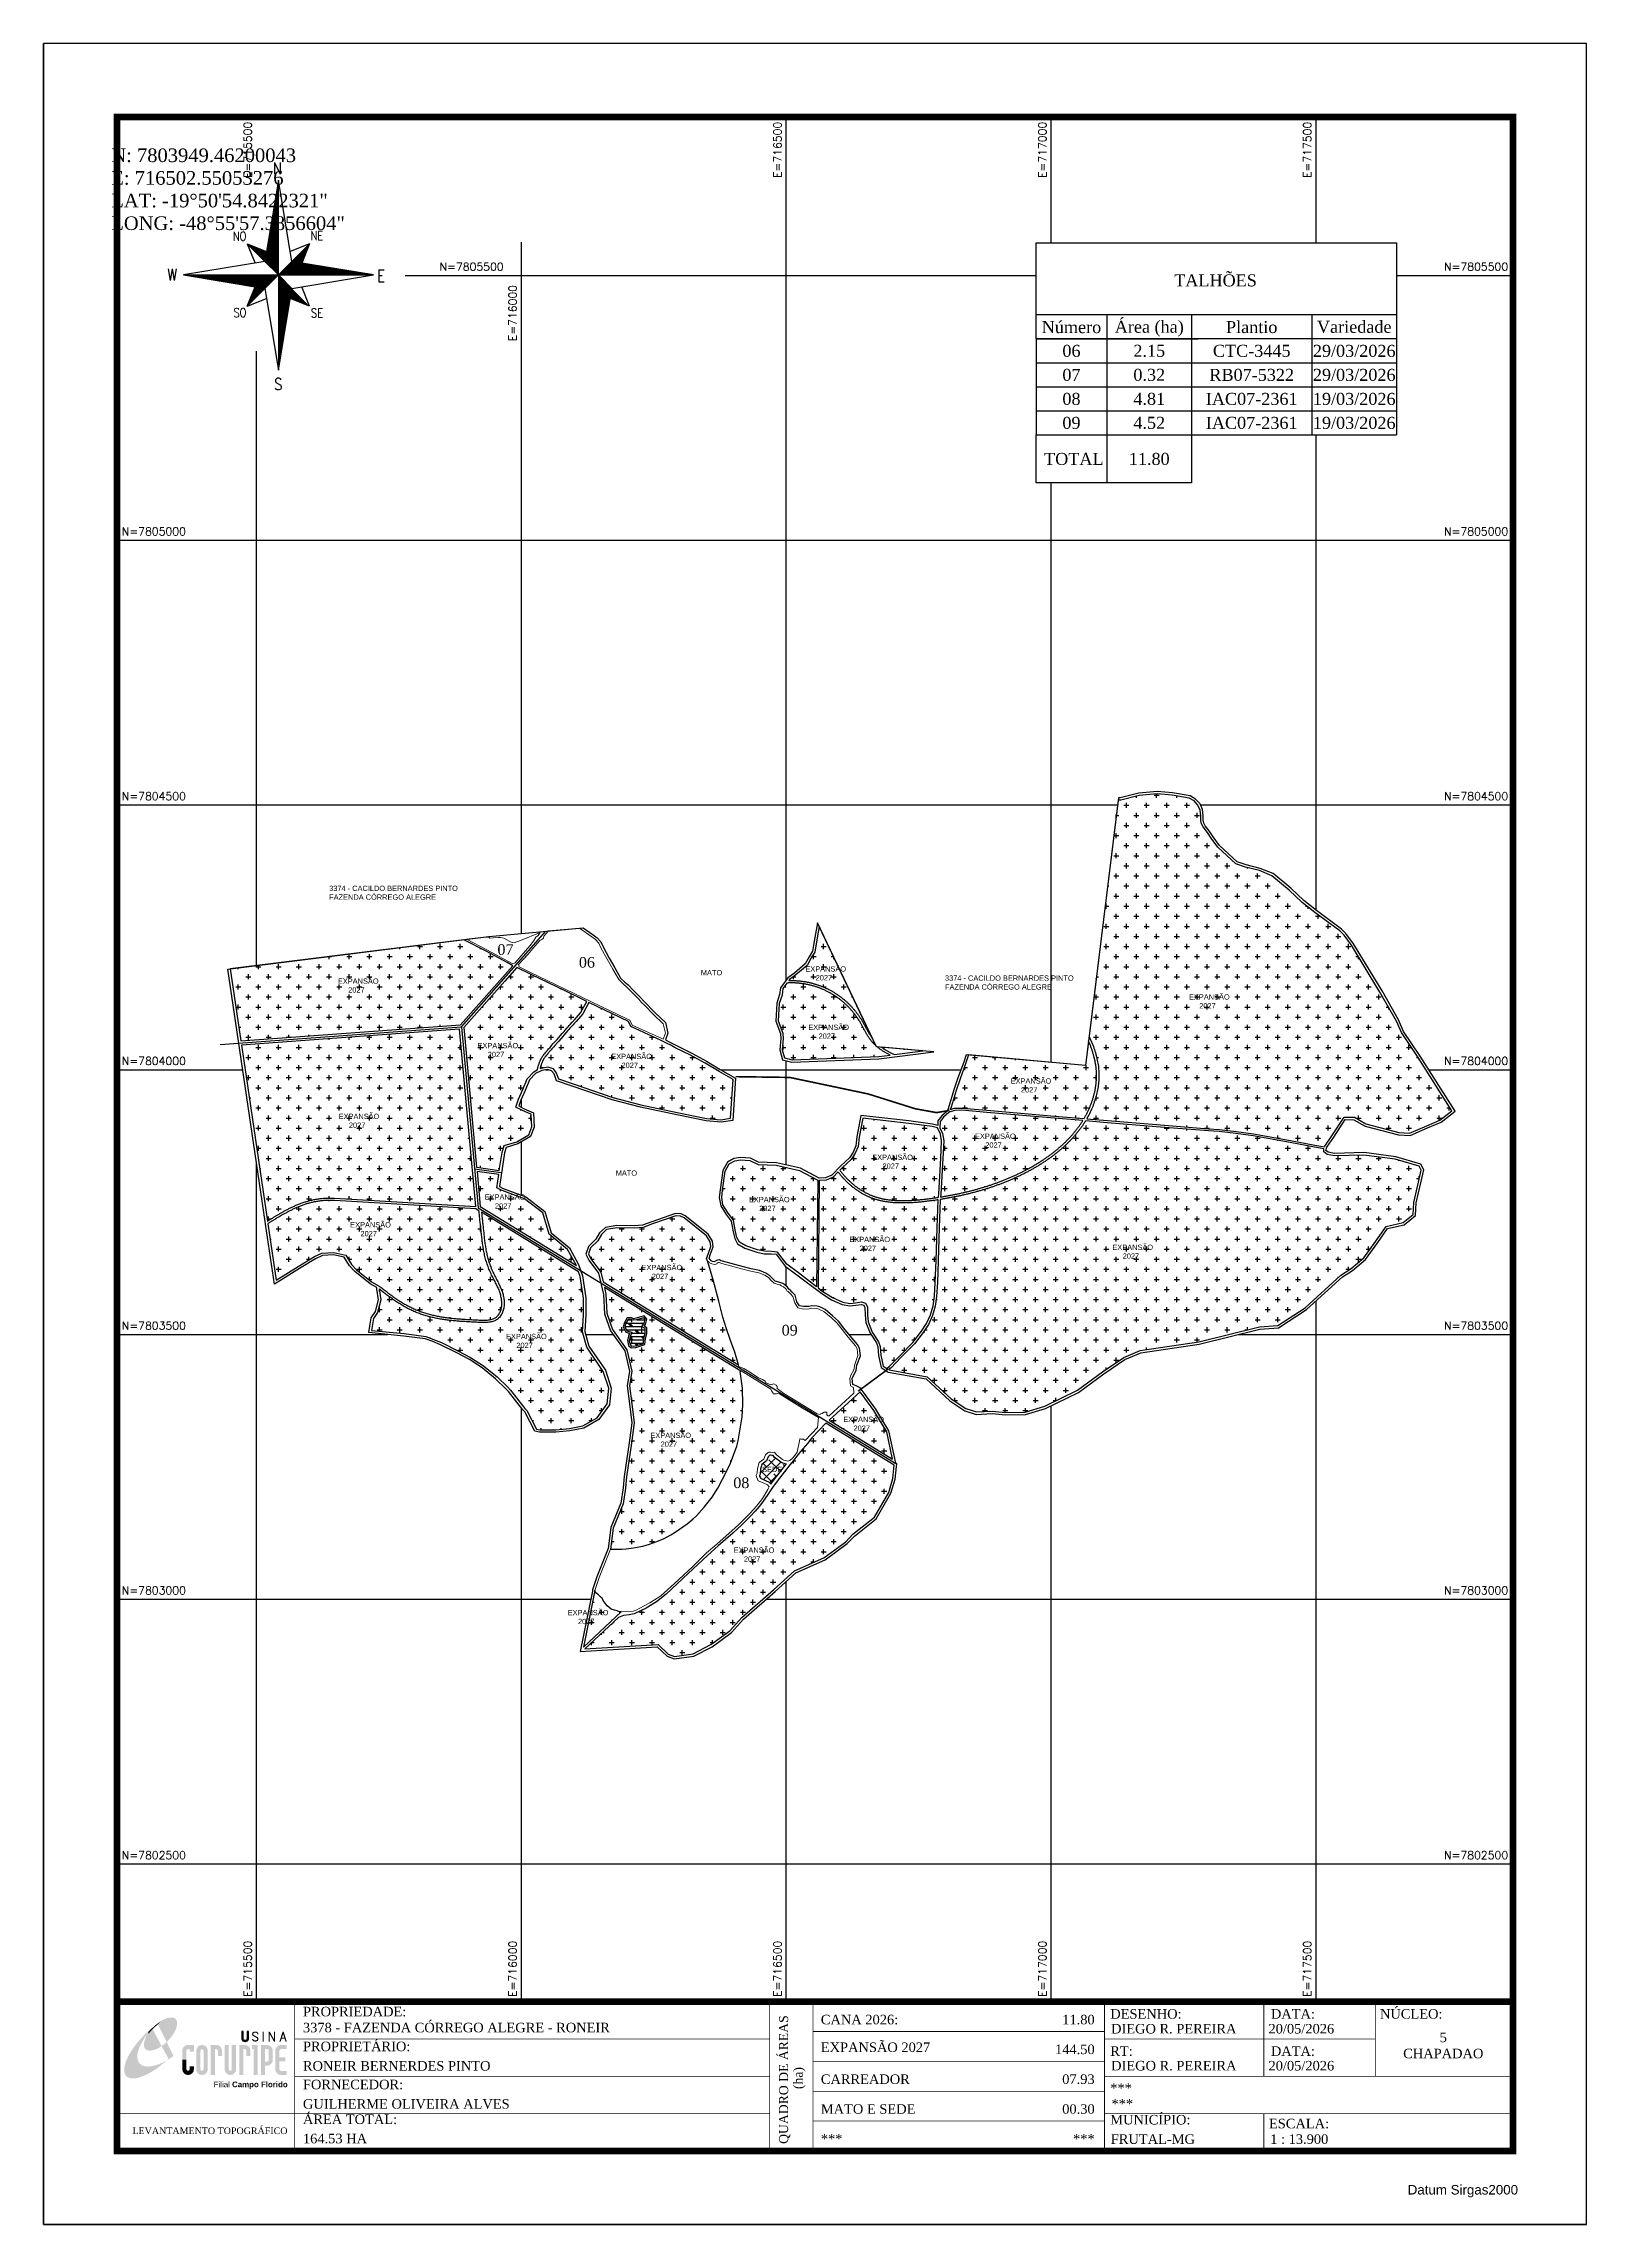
# Model space of a CAD drawing. Extents: x 715098 to 718010, y 7801819 to 7805938.
import ezdxf
from ezdxf.enums import TextEntityAlignment as Align

# ---------------------------------------------------------------- set-up
doc = ezdxf.new("R2010")
doc.units = 0
doc.linetypes.add('DASHED2', pattern=[0.375, 0.25, -0.125])
doc.linetypes.add('LIN0', pattern=[0])
for name, color, linetype in [('0114003378', 1, 'Continuous'), ('0114003378006', 6, 'Continuous'), ('0114003378007', 6, 'Continuous'), ('0114003378008', 6, 'Continuous'), ('0114003378009', 6, 'Continuous'), ('ENERGIA', 6, 'Continuous'), ('FOLHA', 5, 'Continuous'), ('Margem', 5, 'Continuous'), ('MATO', 3, 'Continuous'), ('NUMERAÇÕES', 7, 'Continuous'), ('SEDE', 32, 'Continuous'), ('SETA_NORTE', 3, 'Continuous'), ('TABELAS', 7, 'Continuous'), ('texto', 7, 'Continuous'), ('TG', 7, 'LIN0')]:
    doc.layers.add(name, color=color, linetype=linetype)
doc.layers.add('Layout', color=7, linetype='Continuous', lineweight=13)
for name, color, linetype, true_color in [('MALHA', 251, 'Continuous', 0x505050), ('NUMERAÇÕES DOS TALHÕES', 7, 'Continuous', 0xffffff), ('TALHÕES', 4, 'Continuous', 0x00ffff)]:
    doc.layers.add(name, color=color, linetype=linetype, true_color=true_color)
doc.styles.add('AGROCAD', font='romans.shx')
doc.styles.add('AREAS', font='times.ttf')
doc.styles.add('ARIAL', font='arial.ttf')
doc.styles.add('marcelo', font='arial.ttf')
doc.styles.add('ROMANS', font='romans', dxfattribs={"height": 0.2})

msp = doc.modelspace()

# ---------------------------------------------------------------- texts
at = {"layer": 'FOLHA', "color": 7, "insert": (715265.9, 7801995.9), "char_height": 12.48, "attachment_point": 4, "rotation": 0.0001, "style": 'AREAS'}
msp.add_mtext('LEVANTAMENTO TOPOGRÁFICO', dxfattribs=at)
at = {"layer": 'Layout', "color": 7, "char_height": 10, "attachment_point": 1, "style": 'ARIAL'}
for s, insert, width in [('3374 - CACILDO BERNARDES PINTO\\PFAZENDA CÓRREGO ALEGRE', (715637.2, 7804347.5), 274.17), ('MATO', (716338.8, 7804188.2), 154.493), ('EXPANSÃO\\P     2027', (716536.1, 7804195.2), 154.493), ('3374 - CACILDO BERNARDES PINTO\\PFAZENDA CÓRREGO ALEGRE', (716799.6, 7804177.9), 274.17), ('EXPANSÃO\\P     2027', (715653.7, 7804172.2), 154.493), ('EXPANSÃO\\P     2027', (717260.2, 7804142.3), 154.493), ('EXPANSÃO\\P     2027', (716541.6, 7804085), 154.493), ('EXPANSÃO\\P     2027', (715917.2, 7804050.4), 154.493), ('EXPANSÃO\\P     2027', (716169.7, 7804030), 154.493), ('EXPANSÃO\\P     2027', (716923.6, 7803983.6), 154.493), ('EXPANSÃO\\P     2027', (715655.1, 7803916.8), 154.493), ('EXPANSÃO\\P     2027', (716856.3, 7803879.3), 154.493), ('MATO', (716178.1, 7803809.7), 154.493), ('EXPANSÃO\\P     2027', (716662.3, 7803839.5), 154.493), ('EXPANSÃO\\P     2027', (715930.8, 7803764.4), 154.493), ('EXPANSÃO\\P     2027', (716429.5, 7803759.7), 154.493), ('EXPANSÃO\\P     2027', (715676.9, 7803712), 154.493), ('EXPANSÃO\\P     2027', (716619.1, 7803684.4), 154.493), ('EXPANSÃO\\P     2027', (717115.6, 7803669.6), 154.493), ('EXPANSÃO\\P     2027', (716226.8, 7803631.4), 154.493), ('EXPANSÃO\\P     2027', (715971.1, 7803501.1), 154.493), ('EXPANSÃO\\P     2027', (716243.5, 7803314.4), 154.493), ('EXPANSÃO\\P     2027', (716607.6, 7803344.6), 154.493), ('SEDE', (716454.4, 7803250), 154.493), ('EXPANSÃO\\P     2027', (716400.7, 7803097.6), 154.493), ('EXPANSÃO\\P     2027', (716087.5, 7802979.6), 154.493)]:
    msp.add_mtext(s, dxfattribs=dict(at, insert=insert, width=width))
at = {"layer": 'NUMERAÇÕES DOS TALHÕES', "color": 0, "insert": (715676.5, 7805585.2), "char_height": 25.654, "attachment_point": 9, "style": 'AREAS'}
msp.add_mtext('\\pxql;N: 7803949.46200043\\PE: 716502.55053276\\PLAT: -19%%D50\'54.8422321" \\PLONG: -48%%D55\'57.3856604" ', dxfattribs=at)
at = {"layer": 'TABELAS', "style": 'AREAS'}
for s, p in [('TALHÕES', (717310.3, 7805493.6)), ('Número', (717038.4, 7805402.9)), ('Área (ha)', (717185.2, 7805402.9)), ('Plantio', (717378.6, 7805402.9)), ('06', (717038.4, 7805357.5)), ('2.15', (717185.2, 7805357.5)), ('CTC-3445', (717378.6, 7805357.5)), ('29/03/2026', (717572.1, 7805357.5)), ('07', (717038.4, 7805312.2)), ('0.32', (717185.2, 7805312.2)), ('RB07-5322', (717378.6, 7805312.2)), ('29/03/2026', (717572.1, 7805312.2)), ('08', (717038.4, 7805266.8)), ('4.81', (717185.2, 7805266.8)), ('IAC07-2361', (717378.6, 7805266.8)), ('19/03/2026', (717572.1, 7805266.8)), ('09', (717038.4, 7805221.5)), ('4.52', (717185.2, 7805221.5)), ('IAC07-2361', (717378.6, 7805221.5)), ('19/03/2026', (717572.1, 7805221.5)), ('11.80', (717185.2, 7805153.4))]:
    msp.add_text(s, height=22.68, dxfattribs=at).set_placement(p, align=Align.MIDDLE)
msp.add_text('Variedade', height=22.68, dxfattribs=at).set_placement((717572.1, 7805402.9), align=Align.MIDDLE_CENTER)
at = {"layer": 'TABELAS', "color": 1, "style": 'AREAS'}
msp.add_text('TOTAL', height=22.68, dxfattribs=at).set_placement((716986.7, 7805142.1))
at = {"layer": 'texto', "linetype": 'Continuous', "lineweight": 9, "style": 'marcelo'}
msp.add_text('Datum Sirgas2000', height=18, dxfattribs=at).set_placement((717673.1, 7801893.7), align=Align.TOP_LEFT)
at = {"layer": 'texto', "rotation": 0.0001, "style": 'AREAS'}
for s, insert, char_height, width, attachment_point in [('{\\fTimes New Roman|b0|i0|c0|p18;\\C7;PROPRIEDADE:}', (715587.7, 7802230.2), 18.027, 151.281, 1), ('3378 - FAZENDA CÓRREGO ALEGRE - RONEIR', (715587.7, 7802200), 18.027, 607.937, 1), ('CANA 2026:', (716565.3, 7802215.1), 18.03, 190.799, 1), ('11.80', (717082.2, 7802215.1), 18.03, 78.879, 3), ('{\\C7;DESENHO:}', (717111.6, 7802225.8), 18.027, 167.242, 1), ('{\\C7;DATA:}', (717414.8, 7802225.8), 18.027, 52.046, 1), ('{\\C7;NÚCLEO:}', (717620.7, 7802225.8), 18.027, 73.559, 1), ('PROPRIETÁRIO:', (715587.7, 7802164.4), 18.027, 156.832, 1), ('EXPANSÃO 2027', (716565.3, 7802162.8), 18.027, 256.508, 1), ('144.50', (717082.2, 7802158.9), 18.03, 64.537, 3), ('DIEGO R. PEREIRA', (717113.1, 7802197.8), 18.027, 316.703, 1), ('20/05/2026', (717410.3, 7802197.8), 18.03, 186.432, 1), ('RONEIR BERNERDES PINTO', (715587.7, 7802127.7), 18.027, 427.175, 1), ('RT:', (717111.6, 7802155.6), 18.03, 145.035, 1), ('DIEGO R. PEREIRA', (717113.2, 7802128), 18.027, 315.595, 1), ('20/05/2026', (717410.3, 7802128), 18.03, 186.432, 1), ('{\\C7;DATA:}', (717414.8, 7802155.6), 18.027, 52.046, 1), ('FORNECEDOR:', (715587.7, 7802092.5), 18.027, 144.341, 1), ('CARREADOR', (716565.3, 7802102.5), 18.03, 196.685, 1), ('07.93', (717082.2, 7802102.5), 18.03, 64.537, 3), ('***', (717111.6, 7802085.5), 18.03, 230.49, 1), ('GUILHERME OLIVEIRA ALVES', (715587.7, 7802055.8), 18.027, 450.736, 1), ('MATO E SEDE', (716565.3, 7802046.2), 18.027, 263.944, 1), ('00.30', (717082.2, 7802046.2), 18.03, 64.537, 3), ('***', (717113.9, 7802056), 18.03, 230.49, 1), ('ÁREA TOTAL:', (715587.7, 7802026.8), 18.027, 231.505, 1), ('{\\C7;MUNICÍPIO:}', (717111.6, 7802026), 18.027, 315.595, 1), ('{\\C7;ESCALA:}', (717411.2, 7802018.7), 18.027, 70.783, 1), ('164.53 HA', (715587.7, 7801990.4), 18.03, 247.905, 1), ('***', (716565.3, 7801989.8), 18.03, 196.685, 1), ('***', (717082.2, 7801989.8), 18.03, 64.537, 3), ('FRUTAL-MG', (717112.6, 7801989.3), 18.03, 315.595, 1), ('1 : 13.900', (717413.5, 7801989.3), 18.03, 173.124, 1)]:
    msp.add_mtext(s, dxfattribs=dict(at, insert=insert, char_height=char_height, width=width, attachment_point=attachment_point))
at = {"layer": 'texto', "style": 'AREAS'}
for s, insert, char_height, width, attachment_point, rotation, line_spacing_factor in [('QUADRO DE ÁREAS\\P                (ha)', (716486.4, 7801971.3), 17.124, 250.773, 1, 90.0001, 0.958909), ('5 CHAPADAO', (717740.2, 7802181.5), 18.03, 149.001, 2, 0.0001, 1.01351)]:
    msp.add_mtext(s, dxfattribs=dict(at, insert=insert, char_height=char_height, width=width, attachment_point=attachment_point, rotation=rotation, line_spacing_factor=line_spacing_factor))

# ---------------------------------------------------------------- blocks, each defined once
blk = doc.blocks.new('area_de_talhao')
at = {"layer": 'NUMERAÇÕES', "linetype": 'Continuous', "style": 'AREAS'}
blk.add_attdef('NRO', text='', height=20, dxfattribs=at).set_placement((0, 6.1), align=Align.CENTER)
blk = doc.blocks.new('A$C7F984228')
at = {"layer": 'SETA_NORTE', "linetype": 'Continuous'}
h = blk.add_hatch(dxfattribs=at)
h.set_pattern_fill('ANSI31', color=256, scale=5, angle=-90, style=0)
h.set_pattern_definition([(315, (-7849212.488, 504478.853), (11.22532015, 11.22532015), [])])
h.paths.add_polyline_path([(2671, 3542), (2716, 3816), (2183, 4030)])
h = blk.add_hatch(dxfattribs=at)
h.set_pattern_fill('ANSI31', color=256, scale=5, angle=180, style=0)
h.set_pattern_definition([(225, (504349.028, 7855425.992), (11.22532015, -11.22532015), [])])
h.paths.add_polyline_path([(3412, 3542), (3686, 3497), (3900, 4030)])
h = blk.add_hatch(dxfattribs=at)
h.set_pattern_fill('ANSI31', color=256, scale=5, style=0)
h.set_pattern_definition([(45, (-498265.35, -7849082.662), (-11.22532015, 11.22532015), [])])
h.paths.add_polyline_path([(2671, 2801), (2397, 2846), (2183, 2313)])
h = blk.add_hatch(dxfattribs=at)
h.set_pattern_fill('ANSI31', color=256, scale=5, angle=90, style=0)
h.set_pattern_definition([(135, (7855296.166, -498135.524), (-11.22532015, -11.22532015), [])])
h.paths.add_polyline_path([(3412, 2801), (3367, 2527), (3900, 2313)])
for p, q in [((2972, 5366), (3042, 5437)), ((2976, 5394), (3042, 5460)), ((2981, 5422), (3042, 5483)), ((2985, 5450), (3042, 5506)), ((2990, 5477), (3042, 5529)), ((2994, 5505), (3042, 5552)), ((2999, 5533), (3042, 5576)), ((3004, 5561), (3042, 5599)), ((3008, 5588), (3042, 5622)), ((3013, 5616), (3042, 5645)), ((3017, 5644), (3042, 5668)), ((3022, 5671), (3042, 5691)), ((3026, 5699), (3042, 5715)), ((3031, 5727), (3042, 5738)), ((3036, 5755), (3042, 5761)), ((3040, 5782), (3042, 5784)), ((2853, 4645), (3042, 4834)), ((2857, 4673), (3042, 4857)), ((2862, 4701), (3042, 4881)), ((2867, 4729), (3042, 4904)), ((2871, 4756), (3042, 4927)), ((2876, 4784), (3042, 4950)), ((2880, 4812), (3042, 4973)), ((2885, 4839), (3042, 4996)), ((2889, 4867), (3042, 5020)), ((2894, 4895), (3042, 5043)), ((2899, 4923), (3042, 5066)), ((2903, 4950), (3042, 5089)), ((2908, 4978), (3042, 5112)), ((2912, 5006), (3042, 5135)), ((2917, 5034), (3042, 5159)), ((2921, 5061), (3042, 5182)), ((2926, 5089), (3042, 5205)), ((2931, 5117), (3042, 5228)), ((2935, 5145), (3042, 5251)), ((2940, 5172), (3042, 5274)), ((2944, 5200), (3042, 5298)), ((2949, 5228), (3042, 5321)), ((2953, 5255), (3042, 5344)), ((2958, 5283), (3042, 5367)), ((2963, 5311), (3042, 5390)), ((2967, 5339), (3042, 5413)), ((2734, 3924), (3042, 4232)), ((2739, 3952), (3042, 4255)), ((2743, 3980), (3042, 4278)), ((2748, 4007), (3042, 4301)), ((2752, 4035), (3042, 4325)), ((2757, 4063), (3042, 4348)), ((2762, 4091), (3042, 4371)), ((2766, 4118), (3042, 4394)), ((2771, 4146), (3042, 4417)), ((2775, 4174), (3042, 4440)), ((2780, 4202), (3042, 4464)), ((2784, 4229), (3042, 4487)), ((2789, 4257), (3042, 4510)), ((2794, 4285), (3042, 4533)), ((2798, 4313), (3042, 4556)), ((2803, 4340), (3042, 4579)), ((2807, 4368), (3042, 4603)), ((2812, 4396), (3042, 4626)), ((2816, 4423), (3042, 4649)), ((2821, 4451), (3042, 4672)), ((2825, 4479), (3042, 4695)), ((2830, 4507), (3042, 4718)), ((2835, 4534), (3042, 4742)), ((2839, 4562), (3042, 4765)), ((2844, 4590), (3042, 4788)), ((2848, 4618), (3042, 4811)), ((2183, 4030), (2716, 3816)), ((2183, 4030), (2397, 3497)), ((2674, 3540), (3042, 3908)), ((2675, 3564), (3042, 3931)), ((2679, 3591), (3042, 3954)), ((2684, 3619), (3042, 3977)), ((2685, 3528), (3042, 3885)), ((2688, 3647), (3042, 4000)), ((2693, 3675), (3042, 4024)), ((2697, 3517), (3042, 3861)), ((2698, 3702), (3042, 4047)), ((2702, 3730), (3042, 4070)), ((2707, 3758), (3042, 4093)), ((2709, 3505), (3042, 3838)), ((2711, 3786), (3042, 4116)), ((2716, 3813), (3042, 4139)), ((2720, 3841), (3042, 4163)), ((2720, 3493), (3042, 3815)), ((2725, 3869), (3042, 4186)), ((2730, 3897), (3042, 4209)), ((2732, 3482), (3042, 3792)), ((2743, 3470), (3042, 3769)), ((2755, 3459), (3042, 3746)), ((2766, 3447), (3042, 3722)), ((2778, 3435), (3042, 3699)), ((2790, 3424), (3042, 3676)), ((2801, 3412), (3042, 3653)), ((2813, 3401), (3042, 3630)), ((3900, 4030), (3367, 3816)), ((3900, 4030), (3686, 3497)), ((428, 3170), (429, 3172)), ((448, 3167), (453, 3172)), ((468, 3164), (476, 3172)), ((488, 3161), (499, 3172)), ((508, 3157), (522, 3172)), ((528, 3154), (545, 3172)), ((548, 3151), (568, 3172)), ((567, 3148), (592, 3172)), ((587, 3144), (615, 3172)), ((607, 3141), (638, 3172)), ((627, 3138), (661, 3172)), ((647, 3134), (684, 3172)), ((667, 3131), (707, 3172)), ((687, 3128), (731, 3172)), ((707, 3125), (754, 3172)), ((727, 3121), (777, 3172)), ((746, 3118), (800, 3172)), ((766, 3115), (823, 3172)), ((786, 3112), (846, 3172)), ((806, 3108), (870, 3172)), ((826, 3105), (893, 3172)), ((846, 3102), (916, 3172)), ((866, 3098), (939, 3172)), ((886, 3095), (962, 3172)), ((906, 3092), (985, 3172)), ((925, 3089), (1009, 3172)), ((945, 3085), (1032, 3172)), ((965, 3082), (1055, 3172)), ((985, 3079), (1078, 3172)), ((1005, 3075), (1101, 3172)), ((1025, 3072), (1124, 3172)), ((1045, 3069), (1148, 3172)), ((1065, 3066), (1171, 3172)), ((1085, 3062), (1194, 3172)), ((1104, 3059), (1217, 3172)), ((1124, 3056), (1240, 3172)), ((1144, 3053), (1263, 3172)), ((1164, 3049), (1287, 3172)), ((1184, 3046), (1310, 3172)), ((1204, 3043), (1333, 3172)), ((1224, 3039), (1356, 3172)), ((1244, 3036), (1379, 3172)), ((1264, 3033), (1402, 3172)), ((1283, 3030), (1426, 3172)), ((1303, 3026), (1449, 3172)), ((1323, 3023), (1472, 3172)), ((1343, 3020), (1495, 3172)), ((1363, 3017), (1518, 3172)), ((1383, 3013), (1541, 3172)), ((1403, 3010), (1565, 3172)), ((1423, 3007), (1588, 3172)), ((1443, 3003), (1611, 3172)), ((1462, 3000), (1634, 3172)), ((1482, 2997), (1657, 3172)), ((1502, 2994), (1680, 3172)), ((1522, 2990), (1704, 3172)), ((1542, 2987), (1727, 3172)), ((1562, 2984), (1750, 3172)), ((1582, 2980), (1773, 3172)), ((1602, 2977), (1796, 3172)), ((1622, 2974), (1819, 3172)), ((1641, 2971), (1843, 3172)), ((1661, 2967), (1866, 3172)), ((1681, 2964), (1889, 3172)), ((1701, 2961), (1912, 3172)), ((1721, 2958), (1935, 3172)), ((1741, 2954), (1958, 3172)), ((1761, 2951), (1982, 3172)), ((1781, 2948), (2005, 3172)), ((1801, 2944), (2028, 3172)), ((1820, 2941), (2051, 3172)), ((1840, 2938), (2074, 3172)), ((1860, 2935), (2097, 3172)), ((1880, 2931), (2120, 3172)), ((1900, 2928), (2144, 3172)), ((1920, 2925), (2167, 3172)), ((1940, 2921), (2190, 3172)), ((1960, 2918), (2213, 3172)), ((1980, 2915), (2236, 3172)), ((1999, 2912), (2259, 3172)), ((2019, 2908), (2283, 3172)), ((2039, 2905), (2306, 3172)), ((2059, 2902), (2329, 3172)), ((2079, 2899), (2352, 3172)), ((2099, 2895), (2375, 3172)), ((2119, 2892), (2398, 3172)), ((2139, 2889), (2422, 3172)), ((2159, 2885), (2445, 3172)), ((2178, 2882), (2468, 3172)), ((3042, 3172), (2183, 2313)), ((2198, 2879), (2491, 3172)), ((2218, 2876), (2514, 3172)), ((2238, 2872), (2537, 3172)), ((2258, 2869), (2561, 3172)), ((2278, 2866), (2584, 3172)), ((2298, 2863), (2607, 3172)), ((2318, 2859), (2630, 3172)), ((2338, 2856), (2653, 3172)), ((2357, 2853), (2676, 3172)), ((2377, 2849), (2700, 3172)), ((2397, 2846), (2723, 3172)), ((2417, 2843), (2746, 3172)), ((2437, 2840), (2769, 3172)), ((2457, 2836), (2792, 3172)), ((2477, 2833), (2815, 3172)), ((2497, 2830), (2839, 3172)), ((2517, 2826), (2862, 3172)), ((2536, 2823), (2885, 3172)), ((2556, 2820), (2908, 3172)), ((2576, 2817), (2931, 3172)), ((2596, 2813), (2954, 3172)), ((2616, 2810), (2978, 3172)), ((2636, 2807), (3001, 3172)), ((2656, 2804), (3024, 3172)), ((2824, 3389), (3042, 3607)), ((2836, 3378), (3042, 3583)), ((2848, 3366), (3042, 3560)), ((2859, 3354), (3042, 3537)), ((2871, 3343), (3042, 3514)), ((2882, 3331), (3042, 3491)), ((2894, 3320), (3042, 3468)), ((2905, 3308), (3042, 3444)), ((2917, 3296), (3042, 3421)), ((2929, 3285), (3042, 3398)), ((2940, 3273), (3042, 3375)), ((2952, 3262), (3042, 3352)), ((2963, 3250), (3042, 3329)), ((2975, 3239), (3042, 3305)), ((2987, 3227), (3042, 3282)), ((2998, 3215), (3042, 3259)), ((3010, 3204), (3042, 3236)), ((3021, 3192), (3042, 3213)), ((3033, 3181), (3042, 3190)), ((3042, 3166), (3044, 3169)), ((3042, 3143), (3056, 3157)), ((3042, 3120), (3068, 3146)), ((3042, 3097), (3079, 3134)), ((3042, 3074), (3091, 3123)), ((3042, 3051), (3102, 3111)), ((3042, 3027), (3114, 3100)), ((3042, 3004), (3126, 3088)), ((3042, 2981), (3137, 3076)), ((3042, 2958), (3149, 3065)), ((3042, 2935), (3160, 3053)), ((3042, 2912), (3172, 3042)), ((3042, 2888), (3183, 3030)), ((3042, 2865), (3195, 3018)), ((3047, 3172), (3417, 3542)), ((3070, 3172), (3437, 3538)), ((3093, 3172), (3457, 3535)), ((3117, 3172), (3477, 3532)), ((3140, 3172), (3497, 3528)), ((3163, 3172), (3516, 3525)), ((3186, 3172), (3536, 3522)), ((3209, 3172), (3556, 3519)), ((3232, 3172), (3576, 3515)), ((3256, 3172), (3596, 3512)), ((3279, 3172), (3616, 3509)), ((3302, 3172), (3636, 3506)), ((3325, 3172), (3656, 3502)), ((3348, 3172), (3676, 3499)), ((3371, 3172), (3695, 3496)), ((3395, 3172), (3715, 3492)), ((3418, 3172), (3735, 3489)), ((3441, 3172), (3755, 3486)), ((3464, 3172), (3775, 3483)), ((3487, 3172), (3795, 3479)), ((3510, 3172), (3815, 3476)), ((3534, 3172), (3835, 3473)), ((3557, 3172), (3855, 3469)), ((3580, 3172), (3874, 3466)), ((3603, 3172), (3894, 3463)), ((3626, 3172), (3914, 3460)), ((3649, 3172), (3934, 3456)), ((3673, 3172), (3954, 3453)), ((3696, 3172), (3974, 3450)), ((3719, 3172), (3994, 3447)), ((3742, 3172), (4014, 3443)), ((3765, 3172), (4034, 3440)), ((3788, 3172), (4053, 3437)), ((3812, 3172), (4073, 3433)), ((3835, 3172), (4093, 3430)), ((3858, 3172), (4113, 3427)), ((3881, 3172), (4133, 3424)), ((3904, 3172), (4153, 3420)), ((3927, 3172), (4173, 3417)), ((3951, 3172), (4193, 3414)), ((3974, 3172), (4213, 3411)), ((3997, 3172), (4232, 3407)), ((4020, 3172), (4252, 3404)), ((4043, 3172), (4272, 3401)), ((4066, 3172), (4292, 3397)), ((4090, 3172), (4312, 3394)), ((4113, 3172), (4332, 3391)), ((4136, 3172), (4352, 3388)), ((4159, 3172), (4372, 3384)), ((4182, 3172), (4392, 3381)), ((4205, 3172), (4411, 3378)), ((4228, 3172), (4431, 3374)), ((4252, 3172), (4451, 3371)), ((4275, 3172), (4471, 3368)), ((4298, 3172), (4491, 3365)), ((4321, 3172), (4511, 3361)), ((4344, 3172), (4531, 3358)), ((4367, 3172), (4551, 3355)), ((4391, 3172), (4571, 3352)), ((4414, 3172), (4590, 3348)), ((4437, 3172), (4610, 3345)), ((4460, 3172), (4630, 3342)), ((4483, 3172), (4650, 3338)), ((4506, 3172), (4670, 3335)), ((4530, 3172), (4690, 3332)), ((4553, 3172), (4710, 3329)), ((4576, 3172), (4730, 3325)), ((4599, 3172), (4750, 3322)), ((4622, 3172), (4769, 3319)), ((4645, 3172), (4789, 3316)), ((4669, 3172), (4809, 3312)), ((4692, 3172), (4829, 3309)), ((4715, 3172), (4849, 3306)), ((4738, 3172), (4869, 3302)), ((4761, 3172), (4889, 3299)), ((4784, 3172), (4909, 3296)), ((4808, 3172), (4929, 3293)), ((4831, 3172), (4948, 3289)), ((4854, 3172), (4968, 3286)), ((4877, 3172), (4988, 3283)), ((4900, 3172), (5008, 3279)), ((4923, 3172), (5028, 3276)), ((4947, 3172), (5048, 3273)), ((4970, 3172), (5068, 3270)), ((4993, 3172), (5088, 3266)), ((5016, 3172), (5108, 3263)), ((5039, 3172), (5127, 3260)), ((5062, 3172), (5147, 3257)), ((5086, 3172), (5167, 3253)), ((5109, 3172), (5187, 3250)), ((5132, 3172), (5207, 3247)), ((5155, 3172), (5227, 3243)), ((5178, 3172), (5247, 3240)), ((5201, 3172), (5267, 3237)), ((5225, 3172), (5287, 3234)), ((5248, 3172), (5306, 3230)), ((5271, 3172), (5326, 3227)), ((5294, 3172), (5346, 3224)), ((5317, 3172), (5366, 3221)), ((5340, 3172), (5386, 3217)), ((5364, 3172), (5406, 3214)), ((5387, 3172), (5426, 3211)), ((5410, 3172), (5446, 3207)), ((5433, 3172), (5466, 3204)), ((5456, 3172), (5485, 3201)), ((5479, 3172), (5505, 3198)), ((5503, 3172), (5525, 3194)), ((5526, 3172), (5545, 3191)), ((5549, 3172), (5565, 3188)), ((5572, 3172), (5585, 3184)), ((5595, 3172), (5605, 3181)), ((5618, 3172), (5625, 3178)), ((5642, 3172), (5645, 3175)), ((2183, 2313), (2397, 2846)), ((2183, 2313), (2716, 2527)), ((3042, 2842), (3207, 3007)), ((3042, 2819), (3218, 2995)), ((3042, 2796), (3230, 2984)), ((3042, 2773), (3241, 2972)), ((3042, 2749), (3253, 2961)), ((3042, 2726), (3265, 2949)), ((3042, 2703), (3276, 2937)), ((3042, 2680), (3288, 2926)), ((3042, 2657), (3299, 2914)), ((3042, 2634), (3311, 2903)), ((3042, 2610), (3322, 2891)), ((3042, 2587), (3334, 2879)), ((3042, 2564), (3346, 2868)), ((3042, 2541), (3357, 2856)), ((3042, 2518), (3369, 2845)), ((3042, 2495), (3380, 2833)), ((3042, 2471), (3392, 2822)), ((3042, 2448), (3404, 2810)), ((3042, 2425), (3411, 2795)), ((3042, 2402), (3407, 2767)), ((3042, 2379), (3402, 2739)), ((3042, 2356), (3398, 2712)), ((3042, 2332), (3393, 2684)), ((3042, 2309), (3389, 2656)), ((3042, 2286), (3384, 2628)), ((3042, 2263), (3379, 2601)), ((3042, 2240), (3375, 2573)), ((3042, 2217), (3370, 2545)), ((3042, 2193), (3366, 2517)), ((3042, 2170), (3361, 2490)), ((3042, 2147), (3357, 2462)), ((3042, 2124), (3352, 2434)), ((3042, 2101), (3347, 2406)), ((3900, 2313), (3367, 2527)), ((3900, 2313), (3686, 2846)), ((3042, 2078), (3343, 2379)), ((3042, 2055), (3338, 2351)), ((3042, 2031), (3334, 2323)), ((3042, 2008), (3329, 2296)), ((3042, 1985), (3325, 2268)), ((3042, 1962), (3320, 2240)), ((3042, 1939), (3316, 2212)), ((3042, 1916), (3311, 2185)), ((3042, 1892), (3306, 2157)), ((3042, 1869), (3302, 2129)), ((3042, 1846), (3297, 2101)), ((3042, 1823), (3293, 2074)), ((3042, 1800), (3288, 2046)), ((3042, 1777), (3284, 2018)), ((3042, 1753), (3279, 1990)), ((3042, 1730), (3274, 1963)), ((3042, 1707), (3270, 1935)), ((3042, 1684), (3265, 1907)), ((3042, 1661), (3261, 1880)), ((3042, 1638), (3256, 1852)), ((3042, 1614), (3252, 1824)), ((3042, 1591), (3247, 1796)), ((3042, 1568), (3242, 1769)), ((3042, 1545), (3238, 1741)), ((3042, 1522), (3233, 1713)), ((3042, 1499), (3229, 1685)), ((3042, 1475), (3224, 1658)), ((3042, 1452), (3220, 1630)), ((3042, 1429), (3215, 1602)), ((3042, 1406), (3210, 1575)), ((3042, 1383), (3206, 1547)), ((3042, 1360), (3201, 1519)), ((3042, 1336), (3197, 1491)), ((3042, 1313), (3192, 1464)), ((3042, 1290), (3188, 1436)), ((3042, 1267), (3183, 1408)), ((3042, 1244), (3178, 1380)), ((3042, 1221), (3174, 1353)), ((3042, 1197), (3169, 1325)), ((3042, 1174), (3165, 1297)), ((3042, 1151), (3160, 1269)), ((3042, 1128), (3156, 1242)), ((3042, 1105), (3151, 1214)), ((3042, 1082), (3146, 1186)), ((3042, 1058), (3142, 1159)), ((3042, 1035), (3137, 1131)), ((3042, 1012), (3133, 1103)), ((3042, 989), (3128, 1075)), ((3042, 966), (3124, 1048)), ((3042, 943), (3119, 1020)), ((3042, 919), (3115, 992)), ((3042, 896), (3110, 964)), ((3042, 873), (3105, 937)), ((3042, 850), (3101, 909)), ((3042, 827), (3096, 881)), ((3042, 804), (3092, 853)), ((3042, 780), (3087, 826)), ((3042, 757), (3083, 798)), ((3042, 734), (3078, 770)), ((3042, 711), (3073, 743)), ((3042, 688), (3069, 715)), ((3042, 665), (3064, 687)), ((3042, 641), (3060, 659)), ((3042, 618), (3055, 632)), ((3042, 595), (3051, 604)), ((3042, 572), (3046, 576))]:
    blk.add_line(p, q, dxfattribs=at)
blk.add_lwpolyline([(3412, 2801), (5663, 3172), (3412, 3542), (3042, 5792), (2671, 3542), (421, 3172), (2671, 2801), (3042, 551)], close=True, dxfattribs=at)
for points in [[(3042, 3172), (3042, 5792)], [(421, 3172), (5663, 3172)], [(3042, 3172), (2671, 3542)], [(3042, 3172), (2671, 2801)], [(3042, 3172), (3412, 3542)], [(3042, 3172), (3412, 2801)], [(3042, 3172), (3042, 551)]]:
    blk.add_lwpolyline(points, dxfattribs=at)
at = {"layer": 'texto', "color": 0, "lineweight": 30, "style": 'ROMANS', "width": 0.8}
for s, height, p in [('N ', 325, (2890, 5949)), ('NO', 250, (1784, 4117)), ('NE', 250, (3926, 4135)), ('W', 325, (-25, 3016)), ('E', 325, (5767, 2986)), ('SO', 250, (1801, 2010)), ('SE', 250, (3938, 2001)), ('S', 325, (2930, 0))]:
    blk.add_text(s, height=height, dxfattribs=at).set_placement(p)
blk = doc.blocks.new('A$C78F83FB3')
at = {"layer": 'Margem'}
h = blk.add_hatch(color=20, dxfattribs=at)
edge = h.paths.add_edge_path()
edge.add_ellipse((19.49, 23.77), major_axis=(-6.68, -6.67), ratio=0.469426, start_angle=292.73277, end_angle=601.25787)
edge.add_ellipse((22.83, 22.05), major_axis=(12.64, 11.29), ratio=0.457614, start_angle=79.90686, end_angle=107.91393)
edge = h.paths.add_edge_path()
edge.add_ellipse((18.28, 18.7), major_axis=(13.95, 13.59), ratio=0.386848, start_angle=63.96117, end_angle=264.59932)
edge.add_ellipse((22.83, 22.05), major_axis=(12.64, 11.29), ratio=0.457614, start_angle=107.91393, end_angle=245.11815, ccw=False)
edge.add_ellipse((19.49, 23.77), major_axis=(-6.68, -6.67), ratio=0.469426, start_angle=241.25787, end_angle=292.73277, ccw=False)
for color, points in [(20, [(15.46, 26.12), (14.17, 24.81), (14.06, 24.24), (14.39, 23.97), (14.67, 24.54), (19.47, 29.32), (18.48, 28.66), (17.31, 27.78)]), (7, [(58.42, 24.9), (57.9, 24.9), (57.9, 21.73, -0.414214), (57.15, 20.98), (56.84, 20.98, -0.414214), (56.09, 21.73), (56.09, 24.9), (55.57, 24.9), (55.57, 21.73, 0.414214), (56.84, 20.46), (57.15, 20.46, 0.414214), (58.42, 21.73)]), (7, [(61.7, 24.9), (61.23, 24.9, 0.396318), (60.04, 23.78), (60.04, 23.72, 0.151912), (60.39, 22.97), (60.46, 22.92), (62.18, 22), (62.85, 21.83, 0.12407), (62.51, 22.42), (60.75, 23.36, -0.13192), (60.56, 23.77, -0.385578), (61.23, 24.37), (61.7, 24.37, -0.414214), (62.37, 23.7), (62.89, 23.7, 0.414214)]), (7, [(62.37, 23.7), (62.89, 23.7, 0.414214), (61.7, 24.9), (61.23, 24.9, 0.396318), (60.04, 23.78), (60.04, 23.72, 0.151912), (60.39, 22.97), (60.46, 22.92), (62.18, 22), (62.18, 22, -0.131921), (62.37, 21.59, -0.385578), (61.7, 20.98), (61.23, 20.98, -0.414214), (60.56, 21.65), (60.04, 21.65, 0.414214), (61.23, 20.46), (61.7, 20.46, 0.402546), (62.89, 21.61, 0.165292), (62.51, 22.42), (60.75, 23.36, -0.13192), (60.56, 23.77, -0.385578), (61.23, 24.37), (61.7, 24.37, -0.414214)]), (7, [(30.97, 12.46), (29.13, 12.46), (29.13, 8.21, 1), (34.29, 8.21), (34.29, 9.41), (32.45, 9.41), (32.45, 8.21, -1), (30.97, 8.21)])]:
    blk.add_hatch(color=color, dxfattribs=at).paths.add_polyline_path(points)
h = blk.add_hatch(color=7, dxfattribs=at)
h.paths.add_polyline_path([(65.24, 24.9), (64.72, 24.9), (64.72, 20.46), (65.24, 20.46)])
h.paths.add_polyline_path([(67.38, 20.46), (67.9, 20.46), (67.9, 23.74), (69.74, 20.46), (70.23, 20.46), (70.23, 24.9), (69.71, 24.9), (69.71, 21.58), (67.85, 24.9), (67.38, 24.9)])
h.paths.add_polyline_path([(72.17, 20.46), (72.72, 20.46), (73.14, 21.73), (74.49, 21.73), (74.9, 20.46), (75.45, 20.46), (74, 24.9), (73.62, 24.9)])
h.paths.add_polyline_path([(73.81, 23.8), (74.32, 22.25), (73.31, 22.25)], flags=16)
h = blk.add_hatch(color=7, dxfattribs=at)
h.paths.add_polyline_path([(31.71, 18.93, 0.414214), (29.13, 16.35), (29.13, 12.46), (30.97, 12.46), (30.97, 16.35, -0.414214), (31.71, 17.09), (32.45, 17.09), (32.45, 16.02), (34.29, 16.02), (34.29, 18.93)])
h.paths.add_polyline_path([(44.15, 17.09, -0.414214), (44.89, 16.35), (44.89, 14.1), (46.72, 14.1), (46.72, 16.17, 0.433937), (44.15, 18.93), (41.77, 18.93), (41.77, 12.46), (43.61, 12.46), (43.61, 17.09)])
h.paths.add_polyline_path([(43.61, 12.46), (41.77, 12.46), (41.77, 5.62), (43.61, 5.62)])
h.paths.add_polyline_path([(47.92, 12.46), (49.75, 12.46), (49.75, 18.93), (47.92, 18.93)])
h.paths.add_polyline_path([(52.91, 18.93), (51.08, 18.93), (51.08, 12.46), (52.91, 12.46)])
h.paths.add_polyline_path([(51.08, 8.12, -1), (49.75, 8.12), (49.75, 12.46), (47.92, 12.46), (47.92, 8.12, 1), (52.91, 8.12), (52.91, 12.46), (51.08, 12.46)])
h.paths.add_polyline_path([(54.41, 12.46), (56.25, 12.46), (56.25, 17.09), (56.79, 17.09, -0.414214), (57.53, 16.35), (57.53, 14.1), (59.36, 14.1), (59.36, 16.17, 0.433937), (56.79, 18.93), (54.41, 18.93)])
h.paths.add_polyline_path([(56.25, 12.46), (54.41, 12.46), (54.41, 5.62), (56.25, 5.62)])
h.paths.add_polyline_path([(60.73, 12.46), (62.58, 12.46), (62.58, 18.93), (60.02, 18.93), (60.02, 17.08), (60.73, 17.08)])
h.paths.add_polyline_path([(62.58, 12.46), (60.73, 12.46), (60.73, 5.62), (62.58, 5.62)])
h.paths.add_polyline_path([(64.06, 12.46), (65.82, 12.46), (65.82, 17.17), (66.66, 17.17, -0.450417), (67.48, 16.25), (67.48, 12.46), (69.24, 12.46, 0.002307), (69.24, 12.48, 0.005282), (69.23, 12.54, -0.000938), (69.23, 12.53), (69.23, 16.17, 0.433937), (66.66, 18.93), (64.06, 18.93)])
h.paths.add_polyline_path([(64.06, 5.62), (65.82, 5.62), (65.82, 9.77), (66.66, 9.77, 0.426056), (69.24, 12.46), (67.48, 12.46), (67.48, 12.45, -0.450417), (66.66, 11.53), (65.82, 11.53), (65.82, 12.46), (64.06, 12.46)])
h.paths.add_polyline_path([(70.37, 12.46), (74.87, 12.46), (74.87, 13.44), (72.21, 13.44), (72.21, 16.35, -0.414214), (72.95, 17.09), (75.38, 17.09), (75.38, 18.93), (72.95, 18.93, 0.414214), (70.37, 16.35)])
h.paths.add_polyline_path([(72.21, 11.62), (74.87, 11.62), (74.87, 12.46), (70.37, 12.46), (70.37, 8.21, 0.414214), (72.95, 5.62), (75.38, 5.62), (75.38, 7.47), (72.95, 7.47, -0.414214), (72.21, 8.21)])
h = blk.add_hatch(color=7, dxfattribs=at)
h.paths.add_polyline_path([(35.29, 16.35), (35.29, 8.21, 1), (40.46, 8.21, 0.016978), (40.45, 8.38), (40.45, 16.17, 0.433937), (37.88, 18.93), (37.87, 18.93, 0.41391)])
h.paths.add_polyline_path([(38.62, 16.35), (38.62, 8.21, -1), (37.13, 8.21), (37.13, 16.35, -1)], flags=16)
at = {"layer": 'Margem', "color": 7, "linetype": 'Continuous'}
blk.add_lwpolyline([(58.42, 24.9), (57.9, 24.9), (57.9, 21.73, -0.414214), (57.15, 20.98), (56.84, 20.98, -0.414214), (56.09, 21.73), (56.09, 24.9), (55.57, 24.9), (55.57, 21.73, 0.414214), (56.84, 20.46), (57.15, 20.46, 0.414214), (58.42, 21.73), (58.42, 24.9)], format="xyb", close=True, dxfattribs=at)
at = {"layer": 'Margem', "color": 252, "insert": (43.05, 2.72), "char_height": 2.5, "attachment_point": 1, "style": 'ARIAL'}
blk.add_mtext_dynamic_manual_height_columns('Filial {\\fArial|b1|i0|c0|p34;Campo Florido}', width=33.0271, gutter_width=2.46, heights=[2.95], dxfattribs=at)
blk = doc.blocks.new('d')
at = {"layer": 'Margem', "linetype": 'ByBlock', "xscale": 7.64501357423452, "yscale": 7.64501357423452, "zscale": 7.64501357423452}
blk.add_blockref('A$C78F83FB3', (729346.9, 7805661.4), dxfattribs=at)
blk = doc.blocks.new('coordi')
at = {"layer": 'MALHA', "linetype": 'Continuous', "style": 'AGROCAD'}
blk.add_attdef('COORDI', (6, 6), '', height=10, dxfattribs=at)
blk = doc.blocks.new('coordf')
at = {"layer": 'MALHA', "linetype": 'Continuous', "style": 'AGROCAD'}
blk.add_attdef('COORDF', text='', height=10, dxfattribs=at).set_placement((-6, 6), align=Align.RIGHT)

# ---------------------------------------------------------------- hatches: boundary and pattern name
at = {"layer": 'MATO'}
h = msp.add_hatch(dxfattribs=at)
h.set_pattern_fill('CORK', color=3, scale=2, style=0)
h.set_pattern_definition([(0, (0, 0), (0, 6.35), []), (135, (3.175, -3.175), (-12.700005486, -12.700005486), [8.98026, -8.98026]), (135, (4.762, -3.175), (-12.700005486, -12.700005486), [8.98026, -8.98026]), (135, (6.35, -3.175), (-12.700005486, -12.700005486), [8.98026, -8.98026])])
h.paths.add_polyline_path([(716231.4, 7803493.1), (716233.6, 7803502.2), (716233.7, 7803511.1), (716226.8, 7803515.2), (716231.8, 7803520.5), (716233.7, 7803528.3), (716231.1, 7803531.4), (716217.6, 7803527.5), (716211.3, 7803526.7), (716205.9, 7803528.4), (716201.4, 7803528.3), (716197.2, 7803521.4), (716195.4, 7803514.8), (716199.1, 7803506.8), (716208.4, 7803504.3), (716205.4, 7803496), (716203.4, 7803488.2), (716205.1, 7803480.7), (716208.2, 7803477.8), (716215.4, 7803478.4), (716226.6, 7803481.8), (716230.5, 7803482.9)])
at = {"layer": 'NUMERAÇÕES DOS TALHÕES'}
h = msp.add_hatch(dxfattribs=at)
h.set_pattern_fill('CROSS', color=40, scale=3, style=0)
h.paths.add_polyline_path([(717547.1, 7803612.2), (717566.1, 7803624.5), (717590.4, 7803644.6), (717613, 7803676), (717632.2, 7803704), (717664.4, 7803711.3), (717683.2, 7803726.7), (717684.8, 7803749.2), (717693.4, 7803787.3), (717698.6, 7803810), (717694.8, 7803817.9), (717649.7, 7803830.8), (717590.5, 7803838.8), (717534.6, 7803837.3), (717521.3, 7803839.8), (717514.8, 7803845), (717514.6, 7803850.3), (717496.9, 7803853.7), (717451.3, 7803862.4), (717381.4, 7803874.9), (717348.8, 7803879.3), (717317.3, 7803883.2), (717297, 7803884.3), (717198.5, 7803892.3), (717105.9, 7803899.9), (717064.8, 7803903.4), (717063.8, 7803901.7), (717063, 7803900.5), (717062.2, 7803899.2), (717061.4, 7803897.9), (717060.5, 7803896.7), (717059.7, 7803895.4), (717058.9, 7803894.1), (717058, 7803892.9), (717057.1, 7803891.7), (717056.2, 7803890.4), (717055.4, 7803889.2), (717054.5, 7803888), (717053.5, 7803886.7), (717052.6, 7803885.5), (717051.7, 7803884.3), (717050.8, 7803883.1), (717049.8, 7803881.9), (717048.8, 7803880.7), (717047.9, 7803879.5), (717046.9, 7803878.3), (717045.9, 7803877.1), (717044.9, 7803876), (717043.9, 7803874.8), (717042.9, 7803873.6), (717041.9, 7803872.5), (717040.8, 7803871.3), (717039.8, 7803870.2), (717038.7, 7803869), (717037.7, 7803867.9), (717036.6, 7803866.8), (717035.5, 7803865.6), (717034.4, 7803864.5), (717033.3, 7803863.4), (717032.2, 7803862.3), (717031.1, 7803861.2), (717030, 7803860.1), (717028.9, 7803859), (717027.7, 7803857.9), (717026.6, 7803856.8), (717025.4, 7803855.7), (717024.3, 7803854.7), (717023.1, 7803853.6), (717021.9, 7803852.5), (717020.7, 7803851.5), (717019.5, 7803850.4), (717018.3, 7803849.4), (717017.1, 7803848.3), (717015.9, 7803847.3), (717014.6, 7803846.3), (717013.4, 7803845.2), (717012.2, 7803844.2), (717010.9, 7803843.2), (717009.7, 7803842.2), (717008.4, 7803841.2), (717007.1, 7803840.2), (717005.8, 7803839.2), (717004.6, 7803838.2), (717003.3, 7803837.2), (717002, 7803836.3), (717000.7, 7803835.3), (716999.3, 7803834.3), (716998, 7803833.4), (716996.7, 7803832.4), (716995.4, 7803831.5), (716994, 7803830.5), (716992.7, 7803829.6), (716991.3, 7803828.7), (716990, 7803827.7), (716988.6, 7803826.8), (716987.2, 7803825.9), (716985.9, 7803825), (716984.5, 7803824.1), (716983.1, 7803823.2), (716981.7, 7803822.3), (716980.3, 7803821.4), (716978.9, 7803820.5), (716977.5, 7803819.7), (716976.1, 7803818.8), (716974.7, 7803817.9), (716973.2, 7803817.1), (716971.8, 7803816.2), (716970.4, 7803815.4), (716968.9, 7803814.5), (716967.5, 7803813.7), (716966, 7803812.9), (716964.6, 7803812.1), (716963.1, 7803811.2), (716961.7, 7803810.4), (716960.2, 7803809.6), (716958.7, 7803808.8), (716957.3, 7803808), (716955.8, 7803807.2), (716954.3, 7803806.5), (716952.8, 7803805.7), (716951.4, 7803804.9), (716949.9, 7803804.2), (716948.4, 7803803.4), (716946.9, 7803802.6), (716945.4, 7803801.9), (716943.9, 7803801.2), (716942.4, 7803800.4), (716940.9, 7803799.7), (716939.3, 7803799), (716937.8, 7803798.3), (716936.3, 7803797.5), (716934.8, 7803796.8), (716933.3, 7803796.1), (716931.8, 7803795.4), (716930.2, 7803794.8), (716928.7, 7803794.1), (716927.2, 7803793.4), (716925.6, 7803792.7), (716924.1, 7803792.1), (716922.6, 7803791.4), (716921.1, 7803790.8), (716919.5, 7803790.1), (716918, 7803789.5), (716916.4, 7803788.8), (716914.9, 7803788.2), (716913.4, 7803787.6), (716911.8, 7803787), (716910.3, 7803786.4), (716908.7, 7803785.8), (716907.2, 7803785.2), (716905.6, 7803784.6), (716904.1, 7803784), (716902.5, 7803783.4), (716901, 7803782.8), (716899.4, 7803782.2), (716897.8, 7803781.7), (716896.3, 7803781.1), (716894.7, 7803780.6), (716893.2, 7803780), (716891.6, 7803779.5), (716890, 7803778.9), (716888.5, 7803778.4), (716886.9, 7803777.9), (716885.3, 7803777.3), (716883.7, 7803776.8), (716882.2, 7803776.3), (716880.6, 7803775.8), (716879, 7803775.3), (716877.4, 7803774.8), (716875.8, 7803774.3), (716874.2, 7803773.8), (716872.7, 7803773.3), (716871.1, 7803772.8), (716869.5, 7803772.4), (716867.9, 7803771.9), (716866.3, 7803771.4), (716864.7, 7803771), (716863.1, 7803770.5), (716861.5, 7803770.1), (716859.9, 7803769.6), (716858.3, 7803769.2), (716856.6, 7803768.8), (716855, 7803768.3), (716853.4, 7803767.9), (716851.8, 7803767.5), (716850.2, 7803767.1), (716848.5, 7803766.6), (716846.9, 7803766.2), (716845.3, 7803765.8), (716843.7, 7803765.4), (716842, 7803765), (716840.4, 7803764.6), (716838.8, 7803764.3), (716837.1, 7803763.9), (716835.5, 7803763.5), (716833.8, 7803763.1), (716832.2, 7803762.8), (716830.5, 7803762.4), (716828.9, 7803762), (716827.2, 7803761.7), (716825.6, 7803761.3), (716823.9, 7803761), (716822.2, 7803760.6), (716820.6, 7803760.3), (716818.9, 7803759.9), (716817.2, 7803759.6), (716815.5, 7803759.3), (716813.9, 7803759), (716812.2, 7803758.6), (716810.5, 7803758.3), (716808.8, 7803758), (716807.1, 7803757.7), (716805.4, 7803757.4), (716803.7, 7803757.1), (716802, 7803756.8), (716800.3, 7803756.5), (716798.6, 7803756.2), (716796.9, 7803755.9), (716795.2, 7803755.6), (716793.5, 7803755.3), (716790.7, 7803754.9), (716790.6, 7803754.3), (716788.8, 7803701.3), (716786.8, 7803639.1), (716785.2, 7803598.1), (716783.6, 7803571.8), (716781.1, 7803553.3), (716776.3, 7803535.8), (716768.2, 7803518.7), (716758.4, 7803503.6), (716741.9, 7803482.3), (716716.5, 7803456.4), (716697.9, 7803436.9), (716693.7, 7803433.5), (716694.3, 7803433.1), (716766.1, 7803420.1), (716811.4, 7803378.1), (716839, 7803360.1), (716859.1, 7803353.5), (716889, 7803355.1), (716914.1, 7803352.6), (716951.2, 7803353.2), (716987.9, 7803364.6), (717049.5, 7803394.5), (717097.1, 7803429.3), (717137, 7803456.5), (717168, 7803469.4), (717278.7, 7803486.2), (717393.3, 7803514.3), (717427.9, 7803516.7), (717479.2, 7803550.5)])
h.paths.add_polyline_path([(716956.6, 7803812.8), (716958.1, 7803813.6), (716959.5, 7803814.4), (716960.9, 7803815.2), (716962.4, 7803816), (716963.8, 7803816.8), (716965.2, 7803817.6), (716966.7, 7803818.4), (716968.1, 7803819.3), (716969.5, 7803820.1), (716970.9, 7803820.9), (716972.3, 7803821.8), (716973.7, 7803822.6), (716975.1, 7803823.5), (716976.5, 7803824.4), (716977.9, 7803825.2), (716979.3, 7803826.1), (716980.7, 7803827), (716982, 7803827.9), (716983.4, 7803828.8), (716984.7, 7803829.6), (716986.1, 7803830.5), (716987.4, 7803831.5), (716988.8, 7803832.4), (716990.1, 7803833.3), (716991.4, 7803834.2), (716992.8, 7803835.1), (716994.1, 7803836.1), (716995.4, 7803837), (716996.7, 7803838), (716998, 7803838.9), (716999.3, 7803839.9), (717000.6, 7803840.8), (717001.8, 7803841.8), (717003.1, 7803842.8), (717004.4, 7803843.7), (717005.6, 7803844.7), (717006.9, 7803845.7), (717008.1, 7803846.7), (717009.3, 7803847.7), (717010.5, 7803848.7), (717011.8, 7803849.7), (717013, 7803850.7), (717014.2, 7803851.8), (717015.4, 7803852.8), (717016.6, 7803853.8), (717017.7, 7803854.8), (717018.9, 7803855.9), (717020.1, 7803856.9), (717021.2, 7803858), (717022.4, 7803859), (717023.5, 7803860.1), (717024.6, 7803861.2), (717025.7, 7803862.2), (717026.9, 7803863.3), (717028, 7803864.4), (717029.1, 7803865.5), (717030.1, 7803866.6), (717031.2, 7803867.7), (717032.3, 7803868.8), (717033.3, 7803869.9), (717034.4, 7803871), (717035.4, 7803872.1), (717036.5, 7803873.2), (717037.5, 7803874.3), (717038.5, 7803875.5), (717039.5, 7803876.6), (717040.5, 7803877.8), (717041.5, 7803878.9), (717042.5, 7803880), (717043.4, 7803881.2), (717044.4, 7803882.4), (717045.3, 7803883.5), (717046.3, 7803884.7), (717047.2, 7803885.9), (717048.1, 7803887.1), (717049, 7803888.2), (717049.9, 7803889.4), (717050.8, 7803890.6), (717051.7, 7803891.8), (717052.6, 7803893), (717053.4, 7803894.2), (717054.3, 7803895.5), (717055.1, 7803896.7), (717056, 7803897.9), (717056.8, 7803899.1), (717057.6, 7803900.4), (717058.4, 7803901.6), (717059.2, 7803902.9), (717059.8, 7803903.9), (717013.9, 7803907.8), (716878.4, 7803919.3), (716831.6, 7803923.3), (716817.6, 7803923), (716807.7, 7803920), (716807.2, 7803918.9), (716797, 7803910), (716790.8, 7803901.8), (716790.1, 7803889.9), (716794.7, 7803879.2), (716797.3, 7803865.8), (716795.6, 7803832), (716792, 7803765.1), (716791.3, 7803759.5), (716792.8, 7803759.8), (716794.5, 7803760.1), (716796.2, 7803760.4), (716797.9, 7803760.6), (716799.6, 7803760.9), (716801.3, 7803761.2), (716803, 7803761.5), (716804.6, 7803761.8), (716806.3, 7803762.1), (716808, 7803762.4), (716809.7, 7803762.7), (716811.3, 7803763.1), (716813, 7803763.4), (716814.7, 7803763.7), (716816.3, 7803764), (716818, 7803764.4), (716819.7, 7803764.7), (716821.3, 7803765), (716823, 7803765.4), (716824.6, 7803765.7), (716826.3, 7803766.1), (716827.9, 7803766.4), (716829.6, 7803766.8), (716831.2, 7803767.1), (716832.8, 7803767.5), (716834.5, 7803767.9), (716836.1, 7803768.3), (716837.7, 7803768.6), (716839.4, 7803769), (716841, 7803769.4), (716842.6, 7803769.8), (716844.2, 7803770.2), (716845.8, 7803770.6), (716847.4, 7803771), (716849.1, 7803771.4), (716850.7, 7803771.8), (716852.3, 7803772.2), (716853.9, 7803772.7), (716855.5, 7803773.1), (716857.1, 7803773.5), (716858.7, 7803774), (716860.3, 7803774.4), (716861.9, 7803774.9), (716863.4, 7803775.3), (716865, 7803775.8), (716866.6, 7803776.2), (716868.2, 7803776.7), (716869.8, 7803777.2), (716871.4, 7803777.6), (716872.9, 7803778.1), (716874.5, 7803778.6), (716876.1, 7803779.1), (716877.6, 7803779.6), (716879.2, 7803780.1), (716880.8, 7803780.6), (716882.3, 7803781.1), (716883.9, 7803781.6), (716885.5, 7803782.1), (716887, 7803782.6), (716888.6, 7803783.2), (716890.1, 7803783.7), (716891.7, 7803784.3), (716893.2, 7803784.8), (716894.8, 7803785.4), (716896.3, 7803785.9), (716897.9, 7803786.5), (716899.4, 7803787), (716900.9, 7803787.6), (716902.5, 7803788.2), (716904, 7803788.8), (716905.6, 7803789.4), (716907.1, 7803789.9), (716908.6, 7803790.5), (716910.2, 7803791.2), (716911.7, 7803791.8), (716913.2, 7803792.4), (716914.7, 7803793), (716916.3, 7803793.6), (716917.8, 7803794.3), (716919.3, 7803794.9), (716920.8, 7803795.6), (716922.3, 7803796.2), (716923.9, 7803796.9), (716925.4, 7803797.5), (716926.9, 7803798.2), (716928.4, 7803798.9), (716929.9, 7803799.5), (716931.4, 7803800.2), (716932.9, 7803800.9), (716934.4, 7803801.6), (716935.9, 7803802.3), (716937.4, 7803803), (716938.9, 7803803.8), (716940.4, 7803804.5), (716941.9, 7803805.2), (716943.4, 7803805.9), (716944.9, 7803806.7), (716946.3, 7803807.4), (716947.8, 7803808.2), (716949.3, 7803808.9), (716950.8, 7803809.7), (716952.2, 7803810.4), (716953.7, 7803811.2), (716955.1, 7803812)])
h.paths.add_polyline_path([(716791.6, 7803832.2), (716793.3, 7803865.5), (716790.9, 7803878), (716785.7, 7803890.2), (716775.5, 7803892.7), (716731.1, 7803898.6), (716644.6, 7803908.5), (716637.6, 7803872.5), (716635.9, 7803854.9), (716630.4, 7803842), (716622.8, 7803830.3), (716605.9, 7803815), (716601.2, 7803810.1), (716601.9, 7803809.3), (716602.7, 7803808.1), (716603.6, 7803807), (716604.4, 7803805.9), (716605.3, 7803804.8), (716606.2, 7803803.7), (716607.1, 7803802.7), (716608, 7803801.6), (716608.9, 7803800.6), (716609.8, 7803799.5), (716610.7, 7803798.5), (716611.7, 7803797.4), (716612.6, 7803796.4), (716613.6, 7803795.4), (716614.5, 7803794.4), (716615.5, 7803793.4), (716616.5, 7803792.4), (716617.5, 7803791.4), (716618.5, 7803790.4), (716619.6, 7803789.5), (716620.6, 7803788.5), (716621.6, 7803787.6), (716622.7, 7803786.6), (716623.7, 7803785.7), (716624.8, 7803784.8), (716625.9, 7803783.9), (716626.9, 7803783), (716628, 7803782.1), (716629.1, 7803781.2), (716630.2, 7803780.3), (716631.3, 7803779.5), (716632.4, 7803778.7), (716633.6, 7803777.8), (716634.7, 7803777), (716635.8, 7803776.2), (716637, 7803775.4), (716638.1, 7803774.7), (716639.2, 7803773.9), (716640.4, 7803773.1), (716641.5, 7803772.4), (716642.7, 7803771.7), (716643.9, 7803771), (716645, 7803770.3), (716646.2, 7803769.6), (716647.4, 7803769), (716648.5, 7803768.3), (716649.7, 7803767.7), (716650.9, 7803767.1), (716652.1, 7803766.5), (716653.3, 7803765.9), (716654.4, 7803765.3), (716655.6, 7803764.8), (716656.8, 7803764.2), (716658, 7803763.7), (716659.2, 7803763.2), (716660.4, 7803762.7), (716661.5, 7803762.2), (716662.7, 7803761.8), (716663.9, 7803761.3), (716665.2, 7803760.9), (716666.4, 7803760.4), (716667.6, 7803760), (716668.8, 7803759.6), (716670.1, 7803759.2), (716671.3, 7803758.9), (716672.6, 7803758.5), (716673.9, 7803758.1), (716675.2, 7803757.8), (716676.5, 7803757.5), (716677.8, 7803757.2), (716679.1, 7803756.8), (716680.4, 7803756.6), (716681.7, 7803756.3), (716683.1, 7803756), (716684.4, 7803755.7), (716685.8, 7803755.5), (716687.1, 7803755.2), (716688.5, 7803755), (716689.9, 7803754.8), (716691.3, 7803754.6), (716692.7, 7803754.4), (716694.1, 7803754.2), (716695.6, 7803754), (716697, 7803753.9), (716698.4, 7803753.7), (716699.9, 7803753.6), (716701.3, 7803753.5), (716702.8, 7803753.3), (716704.3, 7803753.2), (716705.8, 7803753.1), (716707.3, 7803753), (716708.8, 7803753), (716710.3, 7803752.9), (716711.8, 7803752.8), (716713.3, 7803752.8), (716714.8, 7803752.7), (716716.4, 7803752.7), (716717.9, 7803752.7), (716719.5, 7803752.7), (716721, 7803752.7), (716722.6, 7803752.7), (716724.2, 7803752.7), (716725.8, 7803752.7), (716727.3, 7803752.8), (716728.9, 7803752.8), (716730.5, 7803752.9), (716732.1, 7803752.9), (716733.8, 7803753), (716735.4, 7803753.1), (716737, 7803753.2), (716738.6, 7803753.3), (716740.3, 7803753.4), (716741.9, 7803753.5), (716743.6, 7803753.6), (716745.2, 7803753.8), (716746.9, 7803753.9), (716748.5, 7803754), (716750.2, 7803754.2), (716751.9, 7803754.3), (716753.5, 7803754.5), (716755.2, 7803754.7), (716756.9, 7803754.9), (716758.6, 7803755), (716760.3, 7803755.2), (716762, 7803755.4), (716763.7, 7803755.6), (716765.4, 7803755.8), (716767.1, 7803756), (716768.8, 7803756.3), (716770.5, 7803756.5), (716772.2, 7803756.7), (716773.9, 7803757), (716775.6, 7803757.2), (716777.4, 7803757.4), (716779.1, 7803757.7), (716780.8, 7803757.9), (716782.5, 7803758.2), (716784.2, 7803758.4), (716786, 7803758.7), (716787.2, 7803758.9), (716788, 7803765.4)])
h.paths.add_polyline_path([(716784.8, 7803701.5), (716786.6, 7803754.3), (716784.9, 7803754), (716783.2, 7803753.7), (716781.5, 7803753.5), (716779.7, 7803753.2), (716778, 7803753), (716776.3, 7803752.7), (716774.5, 7803752.5), (716772.8, 7803752.3), (716771.1, 7803752), (716769.4, 7803751.8), (716767.6, 7803751.6), (716765.9, 7803751.4), (716764.2, 7803751.2), (716762.5, 7803751), (716760.8, 7803750.8), (716759.1, 7803750.6), (716757.4, 7803750.4), (716755.7, 7803750.2), (716754, 7803750), (716752.3, 7803749.9), (716750.6, 7803749.7), (716748.9, 7803749.6), (716747.2, 7803749.4), (716745.6, 7803749.3), (716743.9, 7803749.1), (716742.2, 7803749), (716740.6, 7803748.9), (716738.9, 7803748.8), (716737.3, 7803748.7), (716735.6, 7803748.6), (716734, 7803748.5), (716732.3, 7803748.5), (716730.7, 7803748.4), (716729.1, 7803748.3), (716727.5, 7803748.3), (716725.9, 7803748.2), (716724.2, 7803748.2), (716722.6, 7803748.2), (716721, 7803748.2), (716719.5, 7803748.2), (716717.9, 7803748.2), (716716.3, 7803748.2), (716714.7, 7803748.2), (716713.2, 7803748.3), (716711.6, 7803748.3), (716710.1, 7803748.4), (716708.5, 7803748.5), (716707, 7803748.5), (716705.5, 7803748.6), (716704, 7803748.7), (716702.4, 7803748.8), (716700.9, 7803749), (716699.5, 7803749.1), (716698, 7803749.2), (716696.5, 7803749.4), (716695, 7803749.6), (716693.6, 7803749.7), (716692.1, 7803749.9), (716690.7, 7803750.1), (716689.2, 7803750.3), (716687.8, 7803750.6), (716686.4, 7803750.8), (716685, 7803751.1), (716683.6, 7803751.3), (716682.2, 7803751.6), (716680.8, 7803751.9), (716679.4, 7803752.2), (716678.1, 7803752.5), (716676.7, 7803752.8), (716675.4, 7803753.1), (716674, 7803753.5), (716672.7, 7803753.8), (716671.4, 7803754.2), (716670.1, 7803754.6), (716668.8, 7803754.9), (716667.5, 7803755.3), (716666.2, 7803755.8), (716664.9, 7803756.2), (716663.6, 7803756.6), (716662.4, 7803757.1), (716661.1, 7803757.6), (716659.9, 7803758), (716658.7, 7803758.5), (716657.4, 7803759), (716656.2, 7803759.6), (716655, 7803760.1), (716653.7, 7803760.7), (716652.5, 7803761.2), (716651.3, 7803761.8), (716650.1, 7803762.4), (716648.8, 7803763.1), (716647.6, 7803763.7), (716646.4, 7803764.4), (716645.2, 7803765), (716644, 7803765.7), (716642.8, 7803766.4), (716641.6, 7803767.1), (716640.4, 7803767.9), (716639.2, 7803768.6), (716638, 7803769.4), (716636.8, 7803770.1), (716635.6, 7803770.9), (716634.4, 7803771.7), (716633.2, 7803772.5), (716632.1, 7803773.4), (716630.9, 7803774.2), (716629.8, 7803775), (716628.6, 7803775.9), (716627.5, 7803776.8), (716626.3, 7803777.7), (716625.2, 7803778.6), (716624.1, 7803779.5), (716623, 7803780.4), (716621.9, 7803781.3), (716620.8, 7803782.3), (716619.7, 7803783.2), (716618.6, 7803784.2), (716617.5, 7803785.2), (716616.5, 7803786.2), (716615.4, 7803787.2), (716614.4, 7803788.2), (716613.3, 7803789.2), (716612.3, 7803790.2), (716611.3, 7803791.3), (716610.3, 7803792.3), (716609.3, 7803793.3), (716608.3, 7803794.4), (716607.4, 7803795.5), (716606.4, 7803796.5), (716605.5, 7803797.6), (716604.5, 7803798.7), (716603.6, 7803799.8), (716602.7, 7803800.9), (716601.8, 7803802), (716600.9, 7803803.1), (716600, 7803804.3), (716599.1, 7803805.4), (716598, 7803806.9), (716588.6, 7803797.2), (716575.5, 7803791.5), (716562.4, 7803790.6), (716560.2, 7803587.7), (716567.7, 7803582), (716587.6, 7803569.6), (716606.8, 7803561), (716620.2, 7803558.5), (716630.5, 7803559.6), (716642.2, 7803561.3), (716649.4, 7803559.1), (716653.1, 7803551.9), (716653.4, 7803537.2), (716654.6, 7803523.5), (716662.3, 7803504.3), (716674.2, 7803486), (716677.2, 7803477.3), (716678.8, 7803460.9), (716683.1, 7803440.3), (716690.1, 7803435.8), (716695.2, 7803439.9), (716713.7, 7803459.1), (716738.9, 7803484.9), (716755.1, 7803505.9), (716764.7, 7803520.7), (716772.5, 7803537.2), (716777.2, 7803554.1), (716779.6, 7803572.2), (716781.2, 7803598.3), (716782.9, 7803639.2)])
h.paths.add_polyline_path([(716559.4, 7803791.5), (716525.3, 7803809.6), (716480.8, 7803819.5), (716446.7, 7803821), (716431.5, 7803828.4), (716413.8, 7803829.8), (716402.8, 7803828), (716392.4, 7803822), (716384.4, 7803808.3), (716379.8, 7803772.6), (716378.1, 7803758.5), (716380.6, 7803744.5), (716390.5, 7803729.1), (716400.4, 7803715.6), (716401.8, 7803707.6), (716404.2, 7803694.5), (716406.9, 7803683), (716411.5, 7803674.4), (716423.8, 7803667.1), (716445.5, 7803659.7), (716459.1, 7803657), (716472, 7803656.7), (716483.2, 7803655.6), (716501.1, 7803632.4), (716522.9, 7803616.2), (716557.2, 7803590)])
h.paths.add_polyline_path([(717083.8, 7803966.1), (717084, 7803967.4), (717084.2, 7803968.8), (717084.4, 7803970.2), (717084.6, 7803971.6), (717084.8, 7803972.9), (717084.9, 7803974.3), (717085.1, 7803975.7), (717085.2, 7803977), (717085.3, 7803978.4), (717085.4, 7803979.8), (717085.5, 7803981.1), (717085.6, 7803982.5), (717085.6, 7803983.8), (717085.7, 7803985.2), (717085.7, 7803986.5), (717085.7, 7803987.8), (717085.7, 7803989.2), (717085.7, 7803990.5), (717085.7, 7803991.8), (717085.7, 7803993.2), (717085.6, 7803994.5), (717085.5, 7803995.9), (717085.5, 7803997.2), (717085.4, 7803998.5), (717085.3, 7803999.9), (717085.1, 7804001.2), (717085, 7804002.6), (717084.8, 7804004), (717084.7, 7804005.3), (717084.5, 7804006.7), (717084.3, 7804008.1), (717084.1, 7804009.4), (717083.9, 7804010.8), (717083.6, 7804012.2), (717083.4, 7804013.6), (717083.1, 7804014.9), (717082.9, 7804016.3), (717082.6, 7804017.7), (717082.3, 7804019.1), (717082, 7804020.5), (717081.6, 7804021.9), (717081.3, 7804023.3), (717080.9, 7804024.7), (717080.6, 7804026.1), (717080.2, 7804027.4), (717079.8, 7804028.8), (717079.4, 7804030.2), (717079, 7804031.6), (717078.5, 7804033.1), (717078.1, 7804034.5), (717077.7, 7804035.9), (717077.2, 7804037.3), (717076.7, 7804038.7), (717076.2, 7804040.1), (717075.7, 7804041.5), (717075.2, 7804042.9), (717074.7, 7804044.3), (717074.1, 7804045.7), (717073.6, 7804047.1), (717073, 7804048.5), (717072.5, 7804049.9), (717071.9, 7804051.3), (717071.3, 7804052.7), (717070.7, 7804054.1), (717070.4, 7804054.7), (717064.7, 7804008), (716843.9, 7804027.7), (716839.2, 7804012.8), (716828.2, 7803983), (716820.8, 7803960.5), (716811.5, 7803929.2), (716809.7, 7803924.8), (716817, 7803927), (716831.8, 7803927.3), (716878.7, 7803923.3), (717014.2, 7803911.8), (717062.1, 7803907.7), (717062.2, 7803907.9), (717063, 7803909.2), (717063.7, 7803910.5), (717064.4, 7803911.7), (717065.1, 7803913), (717065.8, 7803914.3), (717066.5, 7803915.6), (717067.2, 7803916.9), (717067.9, 7803918.2), (717068.5, 7803919.6), (717069.2, 7803920.9), (717069.8, 7803922.2), (717070.4, 7803923.6), (717071.1, 7803924.9), (717071.7, 7803926.2), (717072.2, 7803927.6), (717072.8, 7803928.9), (717073.4, 7803930.3), (717073.9, 7803931.6), (717074.5, 7803933), (717075, 7803934.3), (717075.5, 7803935.7), (717076.1, 7803937.1), (717076.6, 7803938.4), (717077, 7803939.8), (717077.5, 7803941.2), (717078, 7803942.6), (717078.4, 7803943.9), (717078.8, 7803945.3), (717079.3, 7803946.7), (717079.7, 7803948.1), (717080.1, 7803949.5), (717080.5, 7803950.9), (717080.8, 7803952.2), (717081.2, 7803953.6), (717081.5, 7803955), (717081.9, 7803956.4), (717082.2, 7803957.8), (717082.5, 7803959.2), (717082.8, 7803960.5), (717083.1, 7803961.9), (717083.3, 7803963.3), (717083.6, 7803964.7)])
h.paths.add_polyline_path([(717693, 7804022.7), (717661.1, 7804069.9), (717651.8, 7804091.9), (717620.7, 7804146.3), (717567, 7804235.2), (717553, 7804254), (717545, 7804261.9), (717497.9, 7804296.8), (717473.8, 7804316), (717449.5, 7804339.2), (717416.9, 7804366.3), (717393.2, 7804375.9), (717366.8, 7804382.4), (717348.6, 7804388.7), (717331.8, 7804404.2), (717314.7, 7804420.1), (717302.3, 7804437.4), (717295, 7804448.1), (717286.7, 7804458.3), (717284.1, 7804464.2), (717282.5, 7804470.4), (717282.3, 7804479.2), (717281.6, 7804490), (717277.2, 7804499.6), (717269.8, 7804507.4), (717260.8, 7804512.7), (717228.4, 7804518.2), (717200.4, 7804521.1), (717166, 7804517.5), (717131.3, 7804509.2), (717126.3, 7804508.8), (717071.5, 7804063.2), (717072.6, 7804060.9), (717073.9, 7804058), (717075.1, 7804055.2), (717076.3, 7804052.3), (717077.5, 7804049.5), (717078.6, 7804046.6), (717079.7, 7804043.7), (717080.7, 7804040.8), (717081.7, 7804038), (717082.6, 7804035.1), (717083.5, 7804032.2), (717084.3, 7804029.4), (717085.1, 7804026.5), (717085.8, 7804023.6), (717086.5, 7804020.8), (717087.1, 7804017.9), (717087.7, 7804015.1), (717088.2, 7804012.2), (717088.7, 7804009.4), (717089.1, 7804006.6), (717089.4, 7804003.8), (717089.7, 7804001), (717089.9, 7803998.2), (717090.1, 7803995.4), (717090.2, 7803992.6), (717090.2, 7803989.9), (717090.2, 7803987.1), (717090.2, 7803984.3), (717090.1, 7803981.5), (717089.9, 7803978.7), (717089.6, 7803975.9), (717089.3, 7803973.1), (717089, 7803970.3), (717088.6, 7803967.4), (717088.1, 7803964.6), (717087.6, 7803961.8), (717087, 7803958.9), (717086.4, 7803956.1), (717085.7, 7803953.2), (717085, 7803950.4), (717084.2, 7803947.5), (717083.4, 7803944.7), (717082.5, 7803941.9), (717081.5, 7803939), (717080.5, 7803936.2), (717079.5, 7803933.4), (717078.4, 7803930.6), (717077.3, 7803927.9), (717076.1, 7803925.1), (717074.8, 7803922.3), (717073.6, 7803919.6), (717072.2, 7803916.9), (717070.9, 7803914.2), (717069.5, 7803911.5), (717067.1, 7803907.2), (717106.2, 7803903.9), (717198.8, 7803896.3), (717297.3, 7803888.3), (717317.6, 7803887.1), (717349.3, 7803883.2), (717382, 7803878.8), (717452, 7803866.3), (717497.7, 7803857.6), (717516, 7803854.1), (717516.5, 7803855.6), (717529.9, 7803875.2), (717552.9, 7803910.3), (717572.5, 7803910), (717594.2, 7803897.5), (717656.2, 7803881.5), (717676.7, 7803880.2), (717709, 7803894.2), (717734, 7803904.9), (717756.6, 7803922.5)])
h.paths.add_polyline_path([(716622.8, 7804112.6), (716622, 7804113.5), (716621.1, 7804114.5), (716620.3, 7804115.4), (716619.4, 7804116.4), (716618.5, 7804117.3), (716617.6, 7804118.2), (716616.7, 7804119.2), (716615.8, 7804120.1), (716614.9, 7804121), (716614, 7804121.9), (716613, 7804122.8), (716612.1, 7804123.6), (716611.1, 7804124.5), (716610.2, 7804125.4), (716609.2, 7804126.2), (716608.3, 7804127.1), (716607.3, 7804127.9), (716606.3, 7804128.8), (716605.3, 7804129.6), (716604.3, 7804130.4), (716603.3, 7804131.2), (716602.3, 7804132), (716601.3, 7804132.8), (716600.3, 7804133.6), (716599.2, 7804134.3), (716598.2, 7804135.1), (716597.1, 7804135.9), (716596.1, 7804136.6), (716595, 7804137.3), (716594, 7804138.1), (716592.9, 7804138.8), (716591.8, 7804139.5), (716590.8, 7804140.2), (716589.7, 7804140.9), (716588.6, 7804141.6), (716587.5, 7804142.2), (716586.4, 7804142.9), (716585.3, 7804143.5), (716584.1, 7804144.2), (716583, 7804144.8), (716581.9, 7804145.4), (716580.8, 7804146), (716579.6, 7804146.6), (716578.5, 7804147.2), (716577.3, 7804147.8), (716576.2, 7804148.4), (716575, 7804149), (716573.9, 7804149.5), (716572.7, 7804150.1), (716571.5, 7804150.6), (716570.4, 7804151.1), (716569.2, 7804151.6), (716568, 7804152.1), (716566.8, 7804152.6), (716565.6, 7804153.1), (716564.4, 7804153.6), (716563.2, 7804154), (716562, 7804154.5), (716560.8, 7804154.9), (716559.6, 7804155.4), (716558.4, 7804155.8), (716557.1, 7804156.2), (716555.9, 7804156.6), (716554.7, 7804157), (716553.5, 7804157.4), (716552.2, 7804157.7), (716551, 7804158.1), (716549.8, 7804158.4), (716548.5, 7804158.8), (716547.3, 7804159.1), (716546, 7804159.4), (716544.8, 7804159.7), (716543.5, 7804160), (716542.3, 7804160.3), (716541, 7804160.6), (716539.7, 7804160.8), (716538.5, 7804161.1), (716537.2, 7804161.3), (716535.9, 7804161.6), (716534.7, 7804161.8), (716533.4, 7804162), (716532.1, 7804162.2), (716530.9, 7804162.4), (716529.6, 7804162.5), (716528.3, 7804162.7), (716527, 7804162.8), (716525.7, 7804163), (716524.5, 7804163.1), (716523.2, 7804163.2), (716521.9, 7804163.3), (716520.6, 7804163.4), (716519.3, 7804163.5), (716518, 7804163.6), (716516.8, 7804163.7), (716515.5, 7804163.7), (716514.2, 7804163.8), (716512.9, 7804163.8), (716511.6, 7804163.8), (716510.3, 7804163.8), (716509, 7804163.8), (716507.8, 7804163.8), (716506.5, 7804163.8), (716505.2, 7804163.7), (716503.9, 7804163.7), (716502.6, 7804163.6), (716501.4, 7804163.6), (716493.4, 7804153.1), (716492, 7804140.9), (716486.8, 7804124.7), (716485, 7804092.5), (716493.6, 7804069), (716494.1, 7804058.9), (716492.6, 7804037.7), (716496.4, 7804022.2), (716511.2, 7804018.7), (716674.6, 7804024.8), (716696, 7804027.5), (716695.2, 7804027.9), (716694.1, 7804028.5), (716692.9, 7804029.1), (716691.7, 7804029.7), (716690.5, 7804030.4), (716689.4, 7804031), (716688.2, 7804031.7), (716687, 7804032.3), (716685.9, 7804033), (716684.7, 7804033.7), (716683.6, 7804034.4), (716682.4, 7804035.1), (716681.3, 7804035.9), (716680.2, 7804036.6), (716679.1, 7804037.4), (716678, 7804038.1), (716676.9, 7804038.9), (716675.8, 7804039.7), (716674.7, 7804040.5), (716673.7, 7804041.3), (716672.6, 7804042.2), (716671.5, 7804043.1), (716670.4, 7804043.2), (716669.6, 7804044.7), (716668.6, 7804045.7), (716667.6, 7804046.6), (716666.6, 7804047.6), (716665.7, 7804048.5), (716664.8, 7804049.5), (716663.9, 7804050.5), (716663, 7804051.5), (716662.1, 7804052.5), (716661.3, 7804053.5), (716660.4, 7804054.6), (716659.6, 7804055.6), (716658.8, 7804056.7), (716658, 7804057.7), (716657.3, 7804058.8), (716656.5, 7804059.9), (716655.8, 7804061), (716655, 7804062.1), (716654.3, 7804063.3), (716653.6, 7804064.4), (716652.9, 7804065.5), (716652.2, 7804066.7), (716651.5, 7804067.8), (716650.9, 7804068.9), (716650.2, 7804070.1), (716649.6, 7804071.2), (716648.9, 7804072.4), (716648.3, 7804073.6), (716647.6, 7804074.7), (716647, 7804075.9), (716646.3, 7804077), (716645.7, 7804078.2), (716645.1, 7804079.3), (716644.4, 7804080.5), (716643.8, 7804081.6), (716643.2, 7804082.8), (716642.5, 7804083.9), (716641.9, 7804085.1), (716641.3, 7804086.2), (716640.6, 7804087.4), (716640, 7804088.5), (716639.3, 7804089.6), (716638.7, 7804090.7), (716638, 7804091.8), (716637.3, 7804092.9), (716636.7, 7804094), (716636, 7804095.1), (716635.3, 7804096.2), (716634.6, 7804097.2), (716633.8, 7804098.3), (716633.1, 7804099.4), (716632.4, 7804100.4), (716631.6, 7804101.5), (716630.9, 7804102.5), (716630.1, 7804103.5), (716629.3, 7804104.6), (716628.6, 7804105.6), (716627.8, 7804106.6), (716627, 7804107.6), (716626.1, 7804108.6), (716625.3, 7804109.6), (716624.5, 7804110.6), (716623.7, 7804111.6)])
h.paths.add_polyline_path([(716562.1, 7804270.5), (716558.4, 7804248.9), (716554, 7804222.1), (716547.3, 7804211.1), (716539.3, 7804196.8), (716518.2, 7804178.9), (716506.2, 7804170), (716504.9, 7804168.2), (716506.4, 7804168.3), (716507.7, 7804168.3), (716509, 7804168.3), (716510.3, 7804168.3), (716511.7, 7804168.3), (716513, 7804168.3), (716514.3, 7804168.3), (716515.6, 7804168.2), (716517, 7804168.2), (716518.3, 7804168.1), (716519.6, 7804168), (716520.9, 7804167.9), (716522.3, 7804167.8), (716523.6, 7804167.7), (716524.9, 7804167.6), (716526.2, 7804167.5), (716527.5, 7804167.3), (716528.9, 7804167.2), (716530.2, 7804167), (716531.5, 7804166.8), (716532.8, 7804166.6), (716534.1, 7804166.4), (716535.4, 7804166.2), (716536.7, 7804166), (716538, 7804165.7), (716539.3, 7804165.5), (716540.6, 7804165.2), (716541.9, 7804165), (716543.2, 7804164.7), (716544.5, 7804164.4), (716545.8, 7804164.1), (716547.1, 7804163.8), (716548.4, 7804163.5), (716549.7, 7804163.1), (716550.9, 7804162.8), (716552.2, 7804162.4), (716553.5, 7804162.1), (716554.8, 7804161.7), (716556, 7804161.3), (716557.3, 7804160.9), (716558.6, 7804160.5), (716559.8, 7804160.1), (716561.1, 7804159.6), (716562.3, 7804159.2), (716563.6, 7804158.7), (716564.8, 7804158.3), (716566, 7804157.8), (716567.3, 7804157.3), (716568.5, 7804156.8), (716569.7, 7804156.3), (716571, 7804155.8), (716572.2, 7804155.2), (716573.4, 7804154.7), (716574.6, 7804154.1), (716575.8, 7804153.6), (716577, 7804153), (716578.2, 7804152.4), (716579.4, 7804151.8), (716580.5, 7804151.2), (716581.7, 7804150.6), (716582.9, 7804150), (716584.1, 7804149.4), (716585.2, 7804148.7), (716586.4, 7804148.1), (716587.5, 7804147.4), (716588.7, 7804146.8), (716589.8, 7804146.1), (716590.9, 7804145.4), (716592.1, 7804144.7), (716593.2, 7804144), (716594.3, 7804143.3), (716595.4, 7804142.5), (716596.5, 7804141.8), (716597.6, 7804141), (716598.7, 7804140.3), (716599.8, 7804139.5), (716600.8, 7804138.7), (716601.9, 7804138), (716603, 7804137.2), (716604, 7804136.4), (716605.1, 7804135.5), (716606.1, 7804134.7), (716607.1, 7804133.9), (716608.2, 7804133.1), (716609.2, 7804132.2), (716610.2, 7804131.3), (716611.2, 7804130.5), (716612.2, 7804129.6), (716613.2, 7804128.7), (716614.2, 7804127.8), (716615.2, 7804126.9), (716616.1, 7804126), (716617.1, 7804125.1), (716618, 7804124.2), (716619, 7804123.3), (716619.9, 7804122.3), (716620.8, 7804121.4), (716621.8, 7804120.4), (716622.7, 7804119.4), (716623.6, 7804118.5), (716624.5, 7804117.5), (716625.3, 7804116.5), (716626.2, 7804115.5), (716627.1, 7804114.5), (716627.9, 7804113.5), (716628.8, 7804112.5), (716629.6, 7804111.5), (716630.5, 7804110.4), (716631.3, 7804109.4), (716632.1, 7804108.3), (716632.9, 7804107.3), (716633.7, 7804106.2), (716634.5, 7804105.2), (716635.3, 7804104.1), (716636.1, 7804103), (716636.8, 7804101.9), (716637.6, 7804100.8), (716638.3, 7804099.7), (716639, 7804098.6), (716639.8, 7804097.5), (716640.5, 7804096.4), (716641.2, 7804095.3), (716641.9, 7804094.1), (716642.5, 7804093), (716643.2, 7804091.9), (716643.9, 7804090.7), (716644.5, 7804089.6), (716645.2, 7804088.4), (716645.8, 7804087.3), (716646.5, 7804086.1), (716647.1, 7804085), (716647.7, 7804083.8), (716648.4, 7804082.7), (716649, 7804081.5), (716649.6, 7804080.3), (716650.3, 7804079.2), (716650.9, 7804078), (716651.5, 7804076.9), (716652.2, 7804075.7), (716652.8, 7804074.6), (716653.5, 7804073.5), (716654.1, 7804072.3), (716654.8, 7804071.2), (716655.4, 7804070.1), (716656.1, 7804069), (716656.8, 7804067.9), (716657.4, 7804066.8), (716658.1, 7804065.7), (716658.8, 7804064.6), (716659.5, 7804063.5), (716660.2, 7804062.5), (716660.9, 7804061.4), (716661.7, 7804060.4), (716662.4, 7804059.3), (716663.1, 7804058.4)])
h.paths.add_polyline_path([(716679.8, 7804042.4), (716680.6, 7804041.8), (716681.6, 7804041.1), (716682.7, 7804040.3), (716683.8, 7804039.6), (716684.9, 7804038.9), (716686, 7804038.2), (716687.1, 7804037.5), (716688.2, 7804036.9), (716689.3, 7804036.2), (716690.4, 7804035.6), (716691.5, 7804034.9), (716692.7, 7804034.3), (716693.8, 7804033.7), (716695, 7804033.1), (716696.1, 7804032.5), (716697.3, 7804031.9), (716698.4, 7804031.4), (716699.6, 7804030.8), (716700.8, 7804030.2), (716701.9, 7804029.7), (716703.1, 7804029.1), (716704.3, 7804028.6), (716757.8, 7804035.4)])
h.paths.add_polyline_path([(717112, 7803635.3), (717193.9, 7803635.3), (717193.9, 7803672.6), (717112, 7803672.6)], flags=24)
h.paths.add_polyline_path([(716852.7, 7803845), (716934.5, 7803845), (716934.5, 7803882.3), (716852.7, 7803882.3)], flags=24)
h.paths.add_polyline_path([(716658.7, 7803805.1), (716740.6, 7803805.1), (716740.6, 7803842.4), (716658.7, 7803842.4)], flags=24)
h.paths.add_polyline_path([(716615.5, 7803650.1), (716697.3, 7803650.1), (716697.3, 7803687.4), (716615.5, 7803687.4)], flags=24)
h.paths.add_polyline_path([(716425.9, 7803725.4), (716507.8, 7803725.4), (716507.8, 7803762.7), (716425.9, 7803762.7)], flags=24)
h.paths.add_polyline_path([(716920, 7803949.3), (717001.8, 7803949.3), (717001.8, 7803986.6), (716920, 7803986.6)], flags=24)
h.paths.add_polyline_path([(717256.6, 7804107.9), (717338.5, 7804107.9), (717338.5, 7804145.2), (717256.6, 7804145.2)], flags=24)
h.paths.add_polyline_path([(716538, 7804050.7), (716619.9, 7804050.7), (716619.9, 7804088), (716538, 7804088)], flags=24)
h.paths.add_polyline_path([(716532.5, 7804160.8), (716614.3, 7804160.8), (716614.3, 7804198.1), (716532.5, 7804198.1)], flags=24)
h = msp.add_hatch(dxfattribs=at)
h.set_pattern_fill('CROSS', color=40, scale=3, style=0)
h.paths.add_polyline_path([(715885.2, 7804084.6), (715983.8, 7804196.4), (715973, 7804202.2), (715933.6, 7804223.8), (715891.1, 7804245.5), (715450.6, 7804190.5), (715470.6, 7804054.2)])
h.paths.add_polyline_path([(716057.8, 7804046.4), (716059.7, 7804048.5), (716065.4, 7804054.9), (716067.3, 7804057.1), (716071.1, 7804061.4), (716073, 7804063.6), (716076.9, 7804068), (716080.7, 7804072.3), (716082.7, 7804074.5), (716086.5, 7804078.9), (716088.5, 7804081.1), (716090.4, 7804083.3), (716092.3, 7804085.5), (716096.2, 7804089.9), (716098.1, 7804092.1), (716100, 7804094.2), (716111.8, 7804107.6), (716123.6, 7804129), (716082.7, 7804148.7), (716018.6, 7804179.6), (715991.6, 7804193.2), (715968.5, 7804167), (715891.3, 7804079.4), (715915.5, 7803815.9), (715958.4, 7803809.7), (715963.5, 7803843.8), (715967.7, 7803856.8), (715991.5, 7803864), (716013.8, 7803877), (716019.6, 7803891.8), (716018.7, 7803915.5), (716016.6, 7803916.5), (716012.4, 7803918.3), (716002.4, 7803922.7), (715989.6, 7803929.1), (715994.6, 7803944.1), (716003, 7803962.5), (716011.2, 7803982.9), (716023.6, 7803996.2), (716030.1, 7803999.4), (716030.6, 7804001.3), (716030.9, 7804002.7), (716031.2, 7804004), (716031.5, 7804005.3), (716031.9, 7804006.5), (716032.2, 7804007.7), (716032.6, 7804008.9), (716032.9, 7804010.1), (716033.3, 7804011.2), (716033.7, 7804012.2), (716034, 7804013.3), (716034.4, 7804014.3), (716034.8, 7804015.2), (716035.2, 7804016.1), (716035.5, 7804017), (716035.9, 7804017.8), (716036.3, 7804018.6), (716036.6, 7804019.4), (716037, 7804020.1), (716037.4, 7804020.8), (716037.7, 7804021.4), (716038.1, 7804022), (716038.5, 7804022.7), (716039, 7804023.5), (716039.4, 7804024.1), (716039.8, 7804024.7), (716040.8, 7804026.2), (716041.9, 7804027.6), (716043.2, 7804029.3), (716044.7, 7804031.2), (716046.3, 7804033.2), (716047.3, 7804034.3), (716048.2, 7804035.4), (716049.2, 7804036.5), (716050.1, 7804037.7), (716051.4, 7804039.1), (716054.1, 7804042.1)])
h.paths.add_polyline_path([(716172.6, 7803947.4), (716225.6, 7803933.6), (716294.3, 7803919.1), (716349.3, 7803907.6), (716376.7, 7803905.3), (716394.9, 7803908.2), (716399.5, 7803981.3), (716373.2, 7803996.7), (716346.9, 7804012.4), (716319.5, 7804027.4), (716290.6, 7804041.5), (716280.7, 7804046.6), (716276.6, 7804048.6), (716263.6, 7804055.3), (716206.7, 7804081.8), (716202.4, 7804091.2), (716127.6, 7804127), (716115.8, 7804105.5), (716103.4, 7804091.2), (716101.5, 7804089.1), (716099.6, 7804086.9), (716097.6, 7804084.7), (716091.8, 7804078.1), (716089.9, 7804075.9), (716088, 7804073.8), (716084.1, 7804069.4), (716080.3, 7804065), (716078.3, 7804062.8), (716074.5, 7804058.4), (716070.7, 7804054.1), (716068.8, 7804052), (716063.1, 7804045.5), (716061.2, 7804043.4), (716057.4, 7804039.2), (716056.1, 7804037.7), (716054.8, 7804036.2), (716053.6, 7804034.7), (716052.6, 7804033.6), (716051.6, 7804032.5), (716049.8, 7804030.3), (716048.2, 7804028.3), (716046.8, 7804026.5), (716045.5, 7804024.9), (716044.5, 7804023.5), (716043.5, 7804022.1), (716043.1, 7804021.6), (716042.7, 7804021), (716042.3, 7804020.4), (716042, 7804019.8), (716041.6, 7804019.2), (716041.3, 7804018.6), (716041, 7804018), (716040.7, 7804017.4), (716040.3, 7804016.7), (716040, 7804016), (716039.7, 7804015.2), (716039.3, 7804014.4), (716039, 7804013.5), (716038.6, 7804012.6), (716038.3, 7804011.7), (716037.9, 7804010.7), (716037.6, 7804009.7), (716037.2, 7804008.7), (716036.9, 7804007.6), (716036.5, 7804006.5), (716036.2, 7804005.3), (716035.9, 7804004.1), (716035.6, 7804002.9), (716035.3, 7804002), (716037.3, 7804002.9), (716050, 7804005.2), (716059.4, 7804001.9), (716065.7, 7803994.3), (716069.9, 7803982.5), (716097.5, 7803973.4)])
h.paths.add_polyline_path([(715883.5, 7804076.4), (715471.7, 7804046.3), (715480.4, 7803986.8), (715520.8, 7803713.9), (715521.4, 7803714.2), (715522.4, 7803714.9), (715523.5, 7803715.6), (715524.6, 7803716.3), (715525.6, 7803716.9), (715526.7, 7803717.6), (715527.8, 7803718.3), (715528.9, 7803719), (715530, 7803719.7), (715531.1, 7803720.4), (715532.3, 7803721.1), (715533.4, 7803721.8), (715534.5, 7803722.5), (715535.7, 7803723.2), (715536.8, 7803723.9), (715538, 7803724.6), (715539.2, 7803725.3), (715540.4, 7803726), (715541.6, 7803726.7), (715542.8, 7803727.4), (715544, 7803728.1), (715545.2, 7803728.9), (715546.5, 7803729.6), (715547.7, 7803730.3), (715549, 7803731), (715550.3, 7803731.7), (715551.6, 7803732.5), (715552.9, 7803733.2), (715554.2, 7803733.9), (715555.6, 7803734.6), (715556.9, 7803735.4), (715558.3, 7803736.1), (715559.7, 7803736.8), (715561.1, 7803737.5), (715562.6, 7803738.2), (715564, 7803739), (715565.5, 7803739.7), (715567, 7803740.4), (715568.5, 7803741.1), (715570, 7803741.8), (715571.5, 7803742.5), (715573.1, 7803743.2), (715574.6, 7803743.8), (715576.2, 7803744.5), (715577.8, 7803745.2), (715579.4, 7803745.8), (715581.1, 7803746.5), (715582.8, 7803747.1), (715584.4, 7803747.8), (715586.2, 7803748.4), (715587.9, 7803749), (715589.6, 7803749.6), (715591.4, 7803750.2), (715593.2, 7803750.7), (715595, 7803751.3), (715596.8, 7803751.8), (715598.7, 7803752.3), (715600.6, 7803752.8), (715602.5, 7803753.3), (715604.4, 7803753.7), (715606.3, 7803754.2), (715608.3, 7803754.6), (715610.3, 7803755), (715612.3, 7803755.4), (715614.3, 7803755.7), (715616.3, 7803756), (715618.3, 7803756.3), (715620.3, 7803756.6), (715622.3, 7803756.8), (715624.3, 7803757), (715626.3, 7803757.1), (715628.3, 7803757.3), (715630.2, 7803757.4), (715632.2, 7803757.5), (715634.2, 7803757.6), (715636.1, 7803757.6), (715638, 7803757.6), (715639.9, 7803757.6), (715641.9, 7803757.6), (715643.8, 7803757.6), (715645.6, 7803757.5), (715647.5, 7803757.4), (715914.3, 7803741.6)])
h.paths.add_polyline_path([(715647.3, 7803752.9), (715645.5, 7803753), (715643.6, 7803753.1), (715641.8, 7803753.1), (715639.9, 7803753.1), (715638, 7803753.1), (715636.2, 7803753.1), (715634.3, 7803753.1), (715632.4, 7803753), (715630.5, 7803752.9), (715628.6, 7803752.8), (715626.7, 7803752.7), (715624.7, 7803752.5), (715622.8, 7803752.3), (715620.9, 7803752.1), (715618.9, 7803751.8), (715617, 7803751.6), (715615, 7803751.3), (715613.1, 7803750.9), (715611.1, 7803750.6), (715609.2, 7803750.2), (715607.3, 7803749.8), (715605.4, 7803749.4), (715603.5, 7803748.9), (715601.7, 7803748.5), (715599.9, 7803748), (715598.1, 7803747.5), (715596.3, 7803747), (715594.5, 7803746.4), (715592.8, 7803745.9), (715591.1, 7803745.3), (715589.3, 7803744.7), (715587.7, 7803744.1), (715586, 7803743.5), (715584.4, 7803742.9), (715582.7, 7803742.3), (715581.1, 7803741.7), (715579.5, 7803741), (715578, 7803740.4), (715576.4, 7803739.7), (715574.9, 7803739), (715573.3, 7803738.4), (715571.8, 7803737.7), (715570.4, 7803737), (715568.9, 7803736.3), (715567.4, 7803735.6), (715566, 7803734.9), (715564.6, 7803734.2), (715563.2, 7803733.5), (715561.8, 7803732.8), (715560.4, 7803732.1), (715559, 7803731.4), (715557.7, 7803730.7), (715556.4, 7803729.9), (715555.1, 7803729.2), (715553.8, 7803728.5), (715552.5, 7803727.8), (715551.2, 7803727.1), (715549.9, 7803726.4), (715548.7, 7803725.7), (715547.5, 7803725), (715546.3, 7803724.3), (715545, 7803723.6), (715543.9, 7803722.8), (715542.7, 7803722.1), (715541.5, 7803721.4), (715540.3, 7803720.7), (715539.2, 7803720), (715538, 7803719.3), (715536.9, 7803718.6), (715535.7, 7803718), (715534.6, 7803717.3), (715533.5, 7803716.6), (715532.4, 7803715.9), (715531.3, 7803715.2), (715530.2, 7803714.5), (715529.1, 7803713.8), (715528, 7803713.1), (715527, 7803712.5), (715525.9, 7803711.8), (715524.8, 7803711.1), (715523.8, 7803710.5), (715522.8, 7803709.8), (715521.7, 7803709.1), (715521.5, 7803709), (715537.2, 7803602.4), (715578.5, 7803628.4), (715609.4, 7803646.9), (715623.4, 7803653.3), (715646.1, 7803654.7), (715668.4, 7803649.9), (715679.3, 7803632.2), (715688.5, 7803622), (715717.3, 7803599.3), (715731.8, 7803591.4), (715733.6, 7803589.9), (715735.5, 7803588.5), (715737.3, 7803587.1), (715739.1, 7803585.6), (715740.9, 7803584.2), (715742.7, 7803582.8), (715744.6, 7803581.4), (715746.4, 7803580), (715748.2, 7803578.6), (715750, 7803577.3), (715751.8, 7803575.9), (715753.7, 7803574.6), (715755.5, 7803573.2), (715757.3, 7803571.9), (715759.2, 7803570.6), (715761, 7803569.3), (715762.8, 7803568), (715764.7, 7803566.8), (715766.5, 7803565.5), (715768.4, 7803564.3), (715770.3, 7803563.1), (715772.1, 7803561.9), (715774, 7803560.7), (715775.9, 7803559.6), (715777.8, 7803558.5), (715779.7, 7803557.4), (715781.6, 7803556.3), (715783.5, 7803555.2), (715785.4, 7803554.2), (715787.3, 7803553.1), (715789.3, 7803552.1), (715791.2, 7803551.2), (715793.2, 7803550.2), (715795.1, 7803549.3), (715797.1, 7803548.4), (715799.1, 7803547.5), (715801.1, 7803546.7), (715803.1, 7803545.8), (715805.1, 7803545), (715807.2, 7803544.3), (715809.2, 7803543.5), (715811.3, 7803542.8), (715813.4, 7803542.1), (715815.5, 7803541.4), (715817.6, 7803540.7), (715819.7, 7803540.1), (715821.8, 7803539.4), (715823.9, 7803538.8), (715826.1, 7803538.2), (715828.2, 7803537.7), (715830.4, 7803537.1), (715832.5, 7803536.6), (715834.7, 7803536.1), (715836.8, 7803535.6), (715839, 7803535.2), (715841.2, 7803534.7), (715843.3, 7803534.3), (715845.5, 7803533.9), (715847.7, 7803533.5), (715849.8, 7803533.1), (715852, 7803532.8), (715854.2, 7803532.5), (715856.3, 7803532.1), (715858.5, 7803531.8), (715860.7, 7803531.5), (715862.9, 7803531.3), (715865.1, 7803531), (715867.3, 7803530.8), (715869.5, 7803530.5), (715871.7, 7803530.3), (715873.9, 7803530.1), (715876.1, 7803529.9), (715878.3, 7803529.7), (715880.5, 7803529.5), (715882.8, 7803529.3), (715885, 7803529.2), (715887.3, 7803529), (715889.6, 7803528.9), (715891.9, 7803528.7), (715894.2, 7803528.6), (715896.5, 7803528.4), (715898.8, 7803528.3), (715901.1, 7803528.2), (715903.5, 7803528), (715905.8, 7803527.9), (715908.2, 7803527.8), (715910.6, 7803527.7), (715913, 7803527.6), (715915.4, 7803527.4), (715917.9, 7803527.3), (715920.3, 7803527.2), (715922.7, 7803527.1), (715925, 7803527), (715927.3, 7803527), (715929.5, 7803527), (715931.7, 7803527), (715933.9, 7803527.1), (715935.9, 7803527.2), (715937.9, 7803527.4), (715939.8, 7803527.7), (715941.6, 7803528), (715943.3, 7803528.3), (715944.9, 7803528.8), (715946.5, 7803529.3), (715947.9, 7803529.9), (715949.2, 7803530.5), (715950.5, 7803531.2), (715951.7, 7803532), (715952.9, 7803532.9), (715954, 7803534), (715955.1, 7803535.1), (715956.2, 7803536.4), (715957.2, 7803537.7), (715958.2, 7803539.2), (715959, 7803540.6), (715959.8, 7803542.1), (715960.5, 7803543.7), (715961.1, 7803545.3), (715961.6, 7803547), (715962, 7803548.7), (715962.4, 7803550.5), (715962.7, 7803552.3), (715962.9, 7803554.1), (715963.1, 7803556), (715963.1, 7803558), (715963.1, 7803559.9), (715963, 7803561.9), (715962.8, 7803563.9), (715962.6, 7803565.9), (715962.3, 7803568), (715961.9, 7803570), (715961.5, 7803572), (715961, 7803574.1), (715960.5, 7803576.1), (715959.9, 7803578), (715959.2, 7803580), (715958.5, 7803582), (715957.8, 7803583.9), (715957, 7803585.9), (715956.1, 7803587.8), (715955.2, 7803589.8), (715954.3, 7803591.7), (715953.3, 7803593.7), (715952.3, 7803595.7), (715951.3, 7803597.7), (715950.3, 7803599.7), (715949.2, 7803601.7), (715948.2, 7803603.7), (715947.1, 7803605.8), (715946, 7803607.9), (715944.9, 7803610.1), (715943.9, 7803612.2), (715942.8, 7803614.4), (715941.8, 7803616.7), (715940.8, 7803618.9), (715939.8, 7803621.2), (715938.9, 7803623.5), (715937.9, 7803625.8), (715937.1, 7803628.1), (715936.2, 7803630.5), (715935.4, 7803632.8), (715934.6, 7803635.2), (715933.9, 7803637.5), (715933.2, 7803639.9), (715932.5, 7803642.3), (715931.9, 7803644.7), (715931.3, 7803647.1), (715930.7, 7803649.5), (715930.2, 7803651.9), (715929.7, 7803654.3), (715929.2, 7803656.7), (715928.7, 7803659.1), (715928.3, 7803661.5), (715927.9, 7803663.9), (715927.6, 7803666.2), (715927.2, 7803668.6), (715926.9, 7803671), (715926.6, 7803673.4), (715926.2, 7803675.7), (715926, 7803678.1), (715925.7, 7803680.4), (715925.4, 7803682.8), (715925.2, 7803685.1), (715924.9, 7803687.4), (715924.6, 7803689.7), (715924.4, 7803692.1), (715924.2, 7803694.4), (715923.9, 7803696.7), (715923.7, 7803699), (715923.4, 7803701.3), (715923.2, 7803703.6), (715922.9, 7803705.9), (715922.7, 7803708.2), (715922.4, 7803710.5), (715922.2, 7803712.8), (715921.9, 7803715.1), (715921.7, 7803717.4), (715921.4, 7803719.7), (715921.2, 7803722), (715920.9, 7803724.3), (715920.7, 7803726.6), (715920.4, 7803728.9), (715920.2, 7803731.2), (715919.9, 7803733.6), (715914.8, 7803736.8), (715914.7, 7803737.1)])
h.paths.add_polyline_path([(716006.1, 7803756), (715963.8, 7803771.5), (715953.5, 7803776.7), (715957.3, 7803801.8), (715916.3, 7803807.7), (715922.4, 7803741.5), (716104, 7803630.2), (716103.9, 7803630.3), (716087.2, 7803660.5), (716052.5, 7803689.4), (716040.3, 7803729.6)])
h.paths.add_polyline_path([(716006.3, 7803360.3), (716010.4, 7803356.4), (716028.6, 7803321.2), (716034.6, 7803319.7), (716064.9, 7803319.7), (716091, 7803322.4), (716116.1, 7803327.2), (716143, 7803342.7), (716162, 7803368.9), (716165, 7803398.4), (716154.6, 7803430.2), (716123.5, 7803475.8), (716115.5, 7803505), (716117, 7803536.9), (716117, 7803568.5), (716111.2, 7803609.5), (716108.1, 7803618.3), (715924.8, 7803730.6), (715924.9, 7803729.4), (715925.1, 7803727.1), (715925.4, 7803724.8), (715925.6, 7803722.5), (715925.9, 7803720.2), (715926.1, 7803717.9), (715926.4, 7803715.6), (715926.6, 7803713.2), (715926.9, 7803710.9), (715927.1, 7803708.6), (715927.4, 7803706.3), (715927.6, 7803704), (715927.9, 7803701.7), (715928.1, 7803699.4), (715928.4, 7803697.1), (715928.6, 7803694.8), (715928.9, 7803692.5), (715929.1, 7803690.2), (715929.4, 7803687.9), (715929.6, 7803685.6), (715929.9, 7803683.3), (715930.1, 7803680.9), (715930.4, 7803678.6), (715930.7, 7803676.3), (715931, 7803673.9), (715931.3, 7803671.6), (715931.7, 7803669.3), (715932, 7803666.9), (715932.4, 7803664.6), (715932.8, 7803662.2), (715933.2, 7803659.9), (715933.6, 7803657.5), (715934.1, 7803655.2), (715934.6, 7803652.9), (715935.1, 7803650.5), (715935.7, 7803648.2), (715936.2, 7803645.8), (715936.9, 7803643.5), (715937.5, 7803641.2), (715938.2, 7803638.9), (715938.9, 7803636.6), (715939.7, 7803634.3), (715940.5, 7803632), (715941.3, 7803629.7), (715942.1, 7803627.4), (715943, 7803625.2), (715943.9, 7803623), (715944.9, 7803620.7), (715945.9, 7803618.5), (715946.9, 7803616.4), (715947.9, 7803614.2), (715949, 7803612.1), (715950, 7803610), (715951.1, 7803607.9), (715952.2, 7803605.8), (715953.2, 7803603.8), (715954.3, 7803601.7), (715955.3, 7803599.7), (715956.4, 7803597.7), (715957.4, 7803595.7), (715958.4, 7803593.7), (715959.3, 7803591.7), (715960.2, 7803589.6), (715961.1, 7803587.6), (715961.9, 7803585.6), (715962.7, 7803583.5), (715963.5, 7803581.5), (715964.2, 7803579.4), (715964.8, 7803577.3), (715965.4, 7803575.2), (715965.9, 7803573), (715966.4, 7803570.9), (715966.8, 7803568.7), (715967.1, 7803566.5), (715967.3, 7803564.4), (715967.5, 7803562.2), (715967.6, 7803560.1), (715967.6, 7803557.9), (715967.5, 7803555.8), (715967.4, 7803553.7), (715967.2, 7803551.7), (715966.8, 7803549.6), (715966.4, 7803547.7), (715965.9, 7803545.7), (715965.3, 7803543.8), (715964.6, 7803542), (715963.9, 7803540.2), (715963, 7803538.5), (715962, 7803536.8), (715960.9, 7803535.1), (715959.7, 7803533.6), (715958.5, 7803532.1), (715957.1, 7803530.7), (715955.7, 7803529.5), (715954.3, 7803528.4), (715952.9, 7803527.4), (715951.3, 7803526.5), (715949.7, 7803525.8), (715948, 7803525.1), (715946.3, 7803524.5), (715944.4, 7803524), (715942.5, 7803523.6), (715940.5, 7803523.2), (715938.4, 7803522.9), (715936.3, 7803522.7), (715934.1, 7803522.6), (715931.8, 7803522.5), (715929.6, 7803522.5), (715927.2, 7803522.5), (715924.9, 7803522.5), (715922.5, 7803522.6), (715920.1, 7803522.7), (715917.7, 7803522.8), (715915.2, 7803522.9), (715912.8, 7803523.1), (715910.4, 7803523.2), (715908, 7803523.3), (715905.6, 7803523.4), (715903.2, 7803523.6), (715900.9, 7803523.7), (715898.5, 7803523.8), (715896.2, 7803523.9), (715893.9, 7803524.1), (715891.6, 7803524.2), (715889.3, 7803524.4), (715887, 7803524.5), (715884.7, 7803524.7), (715882.5, 7803524.8), (715880.2, 7803525), (715877.9, 7803525.2), (715875.7, 7803525.4), (715873.5, 7803525.6), (715871.2, 7803525.8), (715869, 7803526), (715866.8, 7803526.3), (715864.6, 7803526.5), (715862.3, 7803526.8), (715860.1, 7803527.1), (715857.9, 7803527.4), (715855.7, 7803527.7), (715853.5, 7803528), (715851.3, 7803528.3), (715849.1, 7803528.7), (715846.9, 7803529.1), (715844.7, 7803529.5), (715842.5, 7803529.9), (715840.3, 7803530.3), (715838.1, 7803530.8), (715835.9, 7803531.2), (715833.7, 7803531.7), (715831.5, 7803532.2), (715829.3, 7803532.8), (715827.1, 7803533.3), (715824.9, 7803533.9), (715822.7, 7803534.5), (715820.6, 7803535.1), (715818.4, 7803535.7), (715816.2, 7803536.4), (715814.1, 7803537.1), (715811.9, 7803537.8), (715809.8, 7803538.5), (715807.7, 7803539.3), (715805.6, 7803540), (715803.5, 7803540.8), (715801.4, 7803541.7), (715799.3, 7803542.5), (715797.3, 7803543.4), (715795.3, 7803544.3), (715793.2, 7803545.2), (715791.2, 7803546.2), (715789.2, 7803547.1), (715787.2, 7803548.1), (715785.2, 7803549.2), (715783.3, 7803550.2), (715781.3, 7803551.3), (715779.4, 7803552.4), (715777.4, 7803553.5), (715775.5, 7803554.6), (715773.6, 7803555.7), (715771.6, 7803556.9), (715769.7, 7803558.1), (715767.8, 7803559.3), (715765.9, 7803560.5), (715764.1, 7803561.8), (715762.2, 7803563.1), (715760.3, 7803564.3), (715758.4, 7803565.6), (715756.6, 7803566.9), (715754.7, 7803568.2), (715752.9, 7803569.6), (715751, 7803570.9), (715749.2, 7803572.3), (715747.3, 7803573.7), (715745.5, 7803575), (715743.6, 7803576.4), (715741.8, 7803577.8), (715740, 7803579.2), (715738.2, 7803580.7), (715736.3, 7803582.1), (715734.5, 7803583.5), (715732.7, 7803585), (715731.6, 7803585.8), (715734.9, 7803565.1), (715728.5, 7803541.2), (715720.8, 7803529.8), (715717.4, 7803507.4), (715778.6, 7803501.5), (715819.4, 7803496), (715834.3, 7803490.6), (715849.3, 7803484.7), (715878.8, 7803469.9), (715904.2, 7803456.3), (715928.4, 7803440.6), (715954.2, 7803419.7), (715974.2, 7803400.6), (715979.4, 7803394.8)])
h.paths.add_polyline_path([(716410, 7803442.7), (716403, 7803466.6), (716394.6, 7803488.6), (716386.6, 7803512.2), (716380.5, 7803532.5), (716373, 7803562.9), (716362.1, 7803603.2), (716351.7, 7803637.3), (716349.4, 7803643.5), (716352.4, 7803651.6), (716357.6, 7803666), (716356.6, 7803674.8), (716349.2, 7803686.4), (716307.1, 7803720.1), (716300.2, 7803723.3), (716291.8, 7803723.9), (716247.7, 7803708.7), (716229.9, 7803701.7), (716213.7, 7803700.4), (716180.4, 7803701.1), (716160.9, 7803697.9), (716151.1, 7803689), (716144.4, 7803676.9), (716130.6, 7803663.7), (716126.7, 7803651.9), (716131.4, 7803642.9), (716150, 7803617.7), (716154.3, 7803599.4)])
h.paths.add_polyline_path([(716156.9, 7803588.4), (716159.7, 7803576.1), (716161.3, 7803539.9), (716172.3, 7803509), (716199.3, 7803471), (716208.5, 7803430.5), (716204.2, 7803403), (716208.5, 7803369.2), (716212.9, 7803332.8), (716208, 7803294.6), (716198.5, 7803231.3), (716196.8, 7803209.5), (716192.3, 7803180.1), (716173.2, 7803134.1), (716168.5, 7803094.3), (716189.5, 7803094.4), (716197.7, 7803095), (716211.6, 7803096.8), (716229.4, 7803100.3), (716241.8, 7803103.9), (716256, 7803109.1), (716269.3, 7803114.8), (716282.3, 7803121.7), (716290.6, 7803126.3), (716313.2, 7803142.6), (716323.4, 7803151.3), (716330.3, 7803157.7), (716345.1, 7803173.9), (716360, 7803192.9), (716371, 7803209.9), (716388.7, 7803243.5), (716394.8, 7803257), (716406.5, 7803289.2), (716409.5, 7803299.3), (716416.5, 7803344.2), (716418.1, 7803367.7), (716417.2, 7803398.7), (716413, 7803430.2), (716414.1, 7803430.8)])
h.paths.add_polyline_path([(716233.3, 7803480.7), (716227.5, 7803478.9), (716216, 7803475.4), (716207.1, 7803474.7), (716202.4, 7803479.2), (716200.3, 7803488.3), (716202.5, 7803496.9), (716204.4, 7803502.2), (716196.9, 7803504.3), (716192.2, 7803514.6), (716194.5, 7803522.6), (716199.7, 7803531.2), (716206.3, 7803531.4), (716211.6, 7803529.7), (716217, 7803530.5), (716232.1, 7803534.8), (716237, 7803529.1), (716234.5, 7803519), (716231.5, 7803515.8), (716236.7, 7803512.7), (716236.6, 7803501.8), (716234.3, 7803492.6)], flags=16)
h.paths.add_polyline_path([(716230.5, 7803482.9), (716226.6, 7803481.8), (716215.4, 7803478.4), (716208.2, 7803477.8), (716205.1, 7803480.7), (716203.4, 7803488.2), (716205.4, 7803496), (716208.4, 7803504.3), (716199.1, 7803506.8), (716195.4, 7803514.8), (716197.2, 7803521.4), (716201.4, 7803528.3), (716205.9, 7803528.4), (716211.3, 7803526.7), (716217.6, 7803527.5), (716231.1, 7803531.4), (716233.7, 7803528.3), (716231.8, 7803520.5), (716226.8, 7803515.2), (716233.7, 7803511.1), (716233.6, 7803502.2), (716231.4, 7803493.1)], flags=0)
h.paths.add_polyline_path([(715650.1, 7804137.9), (715731.9, 7804137.9), (715731.9, 7804175.2), (715650.1, 7804175.2)], flags=24)
h.paths.add_polyline_path([(715913.6, 7804016.1), (715995.5, 7804016.1), (715995.5, 7804053.4), (715913.6, 7804053.4)], flags=24)
h.paths.add_polyline_path([(716166.1, 7803995.7), (716248, 7803995.7), (716248, 7804033), (716166.1, 7804033)], flags=24)
h.paths.add_polyline_path([(715651.5, 7803882.5), (715733.4, 7803882.5), (715733.4, 7803919.8), (715651.5, 7803919.8)], flags=24)
h.paths.add_polyline_path([(715673.3, 7803677.7), (715755.2, 7803677.7), (715755.2, 7803715), (715673.3, 7803715)], flags=24)
h.paths.add_polyline_path([(715927.2, 7803730.1), (716009.1, 7803730.1), (716009.1, 7803767.4), (715927.2, 7803767.4)], flags=25)
h.paths.add_polyline_path([(715967.5, 7803466.8), (716049.4, 7803466.8), (716049.4, 7803504.1), (715967.5, 7803504.1)], flags=24)
h.paths.add_polyline_path([(716223.2, 7803597.1), (716305.1, 7803597.1), (716305.1, 7803634.4), (716223.2, 7803634.4)], flags=24)
h.paths.add_polyline_path([(716239.9, 7803280), (716321.7, 7803280), (716321.7, 7803317.3), (716239.9, 7803317.3)], flags=24)
h.paths.add_polyline_path([(716486.6, 7803492.5), (716526.3, 7803492.5), (716526.3, 7803523), (716486.6, 7803523)], flags=9)
h.paths.add_polyline_path([(716451.3, 7803234.4), (716494.3, 7803234.4), (716494.3, 7803255), (716451.3, 7803255)], flags=9)
h.paths.add_polyline_path([(716604, 7803310.3), (716685.9, 7803310.3), (716685.9, 7803347.6), (716604, 7803347.6)], flags=9)
h.paths.add_polyline_path([(716083.9, 7802945.3), (716165.8, 7802945.3), (716165.8, 7802982.6), (716083.9, 7802982.6)], flags=9)
h.paths.add_polyline_path([(716397.1, 7803063.2), (716478.9, 7803063.2), (716478.9, 7803100.6), (716397.1, 7803100.6)], flags=9)
h = msp.add_hatch(dxfattribs=at)
h.set_pattern_fill('CROSS', color=40, scale=3, style=0)
h.paths.add_polyline_path([(716665.5, 7803356.5), (716643.6, 7803386.3), (716639.5, 7803391.6), (716580.7, 7803338.1), (716700.7, 7803264.6), (716689.6, 7803316.3)])
h.paths.add_polyline_path([(716703.8, 7803253.3), (716574.7, 7803332.4), (716548, 7803304.5), (716540.1, 7803294.2), (716527.2, 7803278.7), (716515.5, 7803264.1), (716504.7, 7803250.9), (716482.9, 7803223), (716473.8, 7803210.9), (716463.8, 7803195.5), (716456.3, 7803184.8), (716449.5, 7803175.4), (716441.4, 7803165.9), (716431.7, 7803156.1), (716415.5, 7803140), (716398.9, 7803124.8), (716371.7, 7803100.8), (716351.2, 7803082.7), (716315, 7803048.7), (716273.1, 7803009.5), (716255, 7802995), (716235.7, 7802983), (716213, 7802972.3), (716203.7, 7802970.3), (716192.8, 7802969.4), (716183.2, 7802965.3), (716120.1, 7802906.2), (716258.1, 7802914.3), (716277.4, 7802896.4), (716289.3, 7802891.7), (716324, 7802896.7), (716357.5, 7802914.1), (716393.5, 7802940.2), (716416.4, 7802965.3), (716476, 7803017.9), (716515.5, 7803053.8), (716571.1, 7803077.9), (716612.2, 7803108.6), (716625.5, 7803122.5), (716666.3, 7803154.8), (716693.4, 7803201.6), (716701.1, 7803227.7)])
h.paths.add_polyline_path([(716604, 7803310.3), (716685.9, 7803310.3), (716685.9, 7803347.6), (716604, 7803347.6)], flags=24)
h.paths.add_polyline_path([(716397.1, 7803063.2), (716478.9, 7803063.2), (716478.9, 7803100.6), (716397.1, 7803100.6)], flags=24)
h.paths.add_polyline_path([(716395.3, 7803204.4), (716435, 7803204.4), (716435, 7803234.9), (716395.3, 7803234.9)], flags=25)
h.paths.add_polyline_path([(716486.6, 7803492.5), (716526.3, 7803492.5), (716526.3, 7803523), (716486.6, 7803523)], flags=9)
h.paths.add_polyline_path([(716451.3, 7803234.4), (716494.3, 7803234.4), (716494.3, 7803255), (716451.3, 7803255)], flags=25)
h.paths.add_polyline_path([(716083.9, 7802945.3), (716165.8, 7802945.3), (716165.8, 7802982.6), (716083.9, 7802982.6)], flags=9)
h.paths.add_polyline_path([(716239.9, 7803280), (716321.7, 7803280), (716321.7, 7803317.3), (716239.9, 7803317.3)], flags=25)
h.paths.add_polyline_path([(716223.2, 7803597.1), (716305.1, 7803597.1), (716305.1, 7803634.4), (716223.2, 7803634.4)], flags=9)
h = msp.add_hatch(dxfattribs=at)
h.set_pattern_fill('CROSS', color=40, scale=3, style=0)
h.paths.add_polyline_path([(716188.3, 7802976.2), (716185, 7802976.1), (716180.9, 7802978), (716175.9, 7802979.4), (716169.3, 7802981.4), (716161.8, 7802987.7), (716154.6, 7802997.8), (716152.6, 7803002.2), (716150.7, 7803003.2), (716145.5, 7803008.1), (716140.6, 7803011.8), (716138.8, 7803016.7), (716117.1, 7802909.5)])
h.paths.add_polyline_path([(716083.9, 7802945.3), (716165.8, 7802945.3), (716165.8, 7802982.6), (716083.9, 7802982.6)], flags=9)
at = {"layer": 'SEDE'}
h = msp.add_hatch(dxfattribs=at)
h.set_pattern_fill('ANSI38', color=32, scale=4, style=0)
h.paths.add_polyline_path([(716462.9, 7803261), (716454.2, 7803254.4), (716451.7, 7803245.7), (716450.8, 7803236.1), (716449.6, 7803233.6), (716449.7, 7803232.5), (716451.6, 7803228.3), (716454.1, 7803227.5), (716468, 7803221.2), (716471.2, 7803217.5), (716478.1, 7803226.7), (716500.3, 7803255), (716491.5, 7803257.7), (716477, 7803268.5), (716475.3, 7803271), (716470, 7803271.8), (716469.2, 7803271.7), (716465.7, 7803268.8)])
h.paths.add_polyline_path([(716451.3, 7803234.4), (716494.3, 7803234.4), (716494.3, 7803255), (716451.3, 7803255)], flags=24)

# ---------------------------------------------------------------- linework, layer by layer
at = {"layer": '0114003378', "color": 1}
for points in [[(716839.3, 7804028.1), (716834.9, 7804014.3), (716823.9, 7803984.5), (716816.5, 7803961.9), (716805.4, 7803926.3), (716803.5, 7803921.8), (716803.5, 7803921.6), (716793.7, 7803913.1), (716786.4, 7803903.5), (716785.9, 7803894.8), (716776.3, 7803897.1), (716731.6, 7803903.1), (716641, 7803913.4), (716633.1, 7803873.2), (716631.5, 7803856), (716626.4, 7803844.2), (716619.3, 7803833.3), (716602.8, 7803818.2), (716586, 7803801), (716574.4, 7803796), (716562.2, 7803795.1), (716526.9, 7803813.8), (716481.4, 7803824), (716447.8, 7803825.5), (716432.7, 7803832.8), (716413.6, 7803834.3), (716401.2, 7803832.3), (716389.1, 7803825.2), (716380.1, 7803809.8), (716375.3, 7803773.2), (716373.5, 7803758.4), (716376.3, 7803742.8), (716386.8, 7803726.6), (716396.2, 7803713.8), (716397.4, 7803706.8), (716399.8, 7803693.6), (716402.7, 7803681.4), (716408.1, 7803671.1), (716421.9, 7803663), (716444.3, 7803655.3), (716458.6, 7803652.5), (716471.7, 7803652.2), (716480.8, 7803651.3), (716497.9, 7803629.1), (716520.2, 7803612.6), (716567, 7803577.1), (716585.4, 7803565.6), (716605.4, 7803556.7), (716620, 7803554), (716631.1, 7803555.1), (716641.9, 7803556.7), (716646.3, 7803555.4), (716648.6, 7803550.8), (716648.9, 7803537), (716650.1, 7803522.5), (716658.3, 7803502.3), (716670.1, 7803484), (716672.8, 7803476.4), (716674.3, 7803460.2), (716679, 7803437.6), (716692.6, 7803428.8), (716764, 7803415.9), (716808.6, 7803374.6), (716837, 7803356), (716858.5, 7803348.9), (716888.9, 7803350.6), (716914, 7803348.1), (716951.9, 7803348.7), (716989.6, 7803360.4), (717051.9, 7803390.6), (717099.7, 7803425.6), (717139.2, 7803452.5), (717169.3, 7803465), (717279.6, 7803481.8), (717394, 7803509.8), (717429.4, 7803512.3), (717482, 7803547), (717549.9, 7803608.6), (717568.7, 7803620.8), (717593.7, 7803641.5), (717616.7, 7803673.4), (717634.9, 7803700), (717666.4, 7803707.1), (717687.6, 7803724.4), (717689.2, 7803748.6), (717697.8, 7803786.3), (717703.3, 7803810.6), (717697.9, 7803821.6), (717650.7, 7803835.2), (717590.8, 7803843.4), (717535, 7803841.8), (717523.2, 7803844), (717518.8, 7803847.5), (717520.6, 7803853.6), (717533.7, 7803872.7), (717555.3, 7803905.7), (717571.2, 7803905.5), (717592.5, 7803893.3), (717655.4, 7803877.1), (717677.5, 7803875.6), (717710.7, 7803890.1), (717736.3, 7803901), (717762.6, 7803921.4), (717696.8, 7804025.2), (717665.1, 7804072.1), (717655.8, 7804093.9), (717624.6, 7804148.6), (717570.7, 7804237.7), (717556.4, 7804256.9), (717548, 7804265.3), (717500.6, 7804300.4), (717476.8, 7804319.4), (717452.5, 7804342.5), (717419.2, 7804370.3), (717394.5, 7804380.2), (717368.1, 7804386.7), (717350.9, 7804392.6), (717334.9, 7804407.5), (717318.1, 7804423.1), (717305.9, 7804440), (717298.6, 7804450.8), (717290.6, 7804460.7), (717288.4, 7804465.7), (717287, 7804471), (717286.8, 7804479.4), (717286, 7804491.1), (717281, 7804502.1), (717272.7, 7804511), (717262.4, 7804517), (717229, 7804522.7), (717200.4, 7804525.6), (717165.3, 7804522), (717130.6, 7804513.6), (717126.9, 7804513.4), (717064.7, 7804008)], [(715446, 7804190), (715938.6, 7804251.4), (716116.8, 7804268), (716135.8, 7804254.7), (716143.1, 7804249.2), (716149.9, 7804241.6), (716154.2, 7804232.1), (716165.8, 7804210.6), (716176.5, 7804192.2), (716187.4, 7804172.9), (716195.2, 7804165.1), (716201.3, 7804159.9), (716211.3, 7804150.2), (716225.1, 7804136), (716230.3, 7804129.9), (716252.5, 7804107.5), (716271.8, 7804088.9), (716276.6, 7804068.7), (716271.8, 7804056.2), (716278.7, 7804052.6), (716292.6, 7804045.5), (716321.6, 7804031.4), (716349.2, 7804016.3), (716375.5, 7804000.6), (716404.1, 7803983.8), (716399.2, 7803904.3), (716376.9, 7803900.8), (716348.6, 7803903.1), (716293.4, 7803914.7), (716224.6, 7803929.2), (716171.3, 7803943.1), (716096.1, 7803969.1), (716066.4, 7803978.9), (716061.7, 7803992), (716056.7, 7803998.1), (716049.6, 7804000.6), (716038.7, 7803998.6), (716026.4, 7803992.5), (716015.1, 7803980.5), (716007.2, 7803960.7), (715998.8, 7803942.5), (715995.1, 7803931.4), (716004.3, 7803926.8), (716014.2, 7803922.4), (716023.1, 7803918.5), (716024.2, 7803891.1), (716017.5, 7803873.9), (715993.3, 7803859.8), (715971.2, 7803853.2), (715967.9, 7803842.7), (715958.5, 7803779.3), (715965.6, 7803775.6), (716008.3, 7803760), (716044.1, 7803732.3), (716056.4, 7803692), (716090.7, 7803663.5), (716108, 7803632.2), (716115.6, 7803610.6), (716121.5, 7803568.8), (716121.5, 7803536.8), (716120.1, 7803505.5), (716127.6, 7803477.7), (716158.7, 7803432.2), (716169.6, 7803398.8), (716166.3, 7803367.3), (716146.1, 7803339.3), (716117.7, 7803322.9), (716091.6, 7803318), (716065.1, 7803315.2), (716034, 7803315.2), (716025.5, 7803317.3), (716006.7, 7803353.7), (716002.9, 7803357.3), (715975.9, 7803391.9), (715970.9, 7803397.5), (715951.2, 7803416.4), (715925.7, 7803436.9), (715901.9, 7803452.5), (715876.8, 7803465.9), (715847.4, 7803480.6), (715832.7, 7803486.4), (715818.4, 7803491.6), (715778.1, 7803497), (715712.2, 7803503.4), (715716.5, 7803531.5), (715724.4, 7803543.1), (715730.3, 7803565.4), (715727.1, 7803585.5), (715727.2, 7803588.7), (715714.8, 7803595.5), (715685.5, 7803618.7), (715675.7, 7803629.5), (715665.6, 7803645.9), (715645.7, 7803650.1), (715624.6, 7803648.9), (715611.5, 7803642.9), (715580.9, 7803624.5), (715533.8, 7803594.9), (715517, 7803708.3), (715516.3, 7803713.2), (715476, 7803986.1)], [(716778.7, 7804033.5), (716670.4, 7804043.2), (716558.7, 7804277.6), (716554, 7804249.6), (716549.7, 7804223.7), (716543.4, 7804213.4), (716535.8, 7804199.7), (716515.4, 7804182.5), (716503, 7804173.2), (716489.1, 7804154.8), (716487.5, 7804141.9), (716482.3, 7804125.5), (716480.4, 7804091.8), (716489.2, 7804068.1), (716489.6, 7804059), (716488.1, 7804037.3), (716492.7, 7804018.4), (716510.8, 7804014.2), (716674.9, 7804020.3)], [(716110.8, 7802901.1), (716256.4, 7802909.7), (716275, 7802892.6), (716288.7, 7802887.1), (716325.4, 7802892.3), (716359.9, 7802910.3), (716396.6, 7802936.9), (716419.6, 7802962.1), (716479, 7803014.5), (716518, 7803050), (716573.4, 7803074), (716615.2, 7803105.3), (716628.6, 7803119.2), (716669.8, 7803151.8), (716697.5, 7803199.9), (716705.5, 7803226.8), (716708, 7803250.8), (716708.5, 7803255.7), (716707, 7803256.6), (716693.8, 7803318), (716669.2, 7803358.9), (716647.2, 7803389), (716639.3, 7803399.2), (716632.1, 7803402.6), (716625.5, 7803405.7), (716624.7, 7803416.5), (716626.3, 7803421.3), (716631.7, 7803431.9), (716633.5, 7803441.8), (716639.9, 7803459.5), (716638.5, 7803474.2), (716634.7, 7803480.9), (716620.5, 7803497.6), (716608.9, 7803511.8), (716598.7, 7803525), (716587.5, 7803535.3), (716573.2, 7803547.1), (716563.1, 7803552.2), (716558.6, 7803553.5), (716548.1, 7803554.3), (716542.5, 7803552.8), (716532.8, 7803552.5), (716524.8, 7803554.3), (716520.2, 7803561.3), (716516.6, 7803574.2), (716511.3, 7803579.5), (716506.6, 7803584.6), (716505, 7803585.4), (716502.4, 7803589), (716497.4, 7803593.7), (716493.4, 7803595.9), (716489.6, 7803597.7), (716486.2, 7803598.6), (716479.3, 7803600.7), (716474.7, 7803605), (716469.3, 7803610.9), (716461.5, 7803615.9), (716449.3, 7803620.9), (716434, 7803623.8), (716419.5, 7803627.8), (716379.4, 7803638.6), (716376.5, 7803639.2), (716374.1, 7803640.7), (716370.2, 7803640), (716368.5, 7803639.3), (716364.2, 7803637), (716360.8, 7803637.5), (716358.4, 7803638.7), (716354.5, 7803644.3), (716356.6, 7803650.1), (716362.2, 7803665.4), (716360.9, 7803676.4), (716352.6, 7803689.4), (716309.5, 7803724), (716301.4, 7803727.8), (716291.2, 7803728.4), (716246.2, 7803712.9), (716228.9, 7803706.1), (716213.6, 7803704.9), (716180.1, 7803705.6), (716158.8, 7803702.2), (716147.5, 7803691.9), (716140.8, 7803679.7), (716126.7, 7803666.2), (716121.8, 7803651.4), (716127.6, 7803640.5), (716145.9, 7803615.7), (716155.3, 7803575.4), (716156.8, 7803539), (716168.3, 7803506.9), (716195.2, 7803469.2), (716203.9, 7803430.3), (716199.7, 7803403.1), (716204.1, 7803368.7), (716208.4, 7803332.8), (716203.5, 7803295.2), (716194.1, 7803231.8), (716192.3, 7803210), (716188, 7803181.3), (716168.8, 7803135.2), (716164.1, 7803095.5), (716142.4, 7803042.3), (716134.5, 7803017.9), (716134, 7803015.4)]]:
    msp.add_lwpolyline(points, close=True, dxfattribs=at)
at = {"layer": '0114003378006', "color": 5, "lineweight": 20}
msp.add_lwpolyline([(716172.6, 7804190), (716161.9, 7804208.4), (716150.2, 7804230.1), (716146, 7804239.1), (716140, 7804245.9), (716133.2, 7804251.1), (716109.9, 7804267.4), (716051, 7804261.9), (716042.4, 7804252.3), (716041.7, 7804248.6), (716038.9, 7804245.7), (716035.1, 7804243.7), (716021.9, 7804228.6), (716012.3, 7804217.8), (715994.8, 7804198.8), (715996.1, 7804194.4), (716015.8, 7804184.3), (716199.2, 7804095.9), (716204.7, 7804093.5), (716208.9, 7804084.1), (716265.3, 7804058.9), (716267.6, 7804057.7), (716271.9, 7804069), (716267.7, 7804086.6), (716249.4, 7804104.3), (716232.4, 7804121.5), (716227, 7804126.8), (716221.8, 7804133), (716208.1, 7804147.1), (716198.3, 7804156.5), (716192.1, 7804161.8), (716183.8, 7804170.2)], close=True, dxfattribs=at)
at = {"layer": '0114003378007', "color": 5, "lineweight": 20}
msp.add_lwpolyline([(716016, 7804234), (716022.7, 7804242.6), (716027.2, 7804250.2), (716031.8, 7804253.6), (716035.7, 7804259.2), (715998.6, 7804243.7), (715986.2, 7804239.7), (715982.6, 7804240), (715980.5, 7804240.7), (715979.5, 7804241.3), (715976.7, 7804242.4), (715972.6, 7804244.9), (715967.2, 7804248.3), (715961, 7804249.5), (715956.5, 7804249.7), (715947, 7804248.7), (715940.3, 7804248.6), (715939, 7804249.5), (715934.4, 7804250.1), (715933.3, 7804250.8), (715896.4, 7804246.2), (715935, 7804226.4), (715982.7, 7804200.4), (715987.6, 7804201.4)], close=True, dxfattribs=at)
at = {"layer": '0114003378008', "color": 5, "lineweight": 20}
msp.add_lwpolyline([(716168.5, 7803094.3), (716189.5, 7803094.4), (716197.7, 7803095), (716211.6, 7803096.8), (716229.4, 7803100.3), (716241.8, 7803103.9), (716256, 7803109.1), (716269.3, 7803114.8), (716282.3, 7803121.7), (716290.6, 7803126.3), (716313.2, 7803142.6), (716323.4, 7803151.3), (716330.3, 7803157.7), (716345.1, 7803173.9), (716360, 7803192.9), (716371, 7803209.9), (716388.7, 7803243.5), (716394.8, 7803257), (716406.5, 7803289.2), (716409.5, 7803299.3), (716416.5, 7803344.2), (716418.1, 7803367.7), (716417.2, 7803398.7), (716413, 7803430.2), (716415.1, 7803431.4), (716470.9, 7803396.5), (716472.1, 7803393.6), (716474.5, 7803390.3), (716475.1, 7803387.5), (716481.4, 7803387.7), (716485.6, 7803388.8), (716530.5, 7803361), (716560.7, 7803342.9), (716559.1, 7803324.4), (716535.9, 7803299.6), (716532.6, 7803301.9), (716527.9, 7803302.3), (716526.3, 7803302.5), (716525.6, 7803302.4), (716520.6, 7803277.5), (716515.9, 7803271.2), (716511.5, 7803266.6), (716507, 7803262), (716503, 7803260.5), (716495.7, 7803262.7), (716493, 7803264), (716481.4, 7803272.7), (716479.3, 7803275.9), (716478.1, 7803277.5), (716473.8, 7803277.3), (716470.1, 7803277.9), (716467, 7803277.5), (716465.8, 7803276.7), (716460.6, 7803272.3), (716457.9, 7803264.7), (716449, 7803258), (716445.8, 7803246.8), (716444.9, 7803237.8), (716443.3, 7803234.4), (716444, 7803230.8), (716445.7, 7803226.8), (716446.9, 7803223.6), (716451.9, 7803221.9), (716464.3, 7803216.2), (716467.8, 7803212.4), (716465.3, 7803206.9), (716455.2, 7803190.2), (716443.9, 7803175.5), (716438.4, 7803169.4), (716432.1, 7803162.5), (716420.8, 7803151.2), (716409.6, 7803140.7), (716403.4, 7803134.5), (716369.2, 7803104), (716349.7, 7803087.5), (716322.8, 7803061.1), (716289.1, 7803029.3), (716263, 7803006.5), (716242.8, 7802993.4), (716222.6, 7802982.1), (716217.9, 7802979.9), (716210.8, 7802977.1), (716185, 7802976.1), (716180.9, 7802978), (716175.9, 7802979.4), (716169.3, 7802981.4), (716161.8, 7802987.7), (716154.6, 7802997.8), (716152.6, 7803002.2), (716150.7, 7803003.2), (716145.5, 7803008.1), (716140.6, 7803011.8), (716138.8, 7803016.7), (716146.6, 7803040.8)], close=True, dxfattribs=at)
at = {"layer": '0114003378009', "color": 5, "lineweight": 20}
msp.add_lwpolyline([(716558.1, 7803350.3), (716495.4, 7803388.4), (716483.1, 7803397.6), (716482.7, 7803401.5), (716481.2, 7803404.2), (716476.4, 7803406.6), (716471.1, 7803404.9), (716466.5, 7803406.9), (716461.7, 7803408.5), (716460.4, 7803411.8), (716455.1, 7803415.1), (716447.8, 7803418), (716429.3, 7803430.1), (716419.8, 7803435.8), (716410.8, 7803439.7), (716403, 7803466.6), (716394.6, 7803488.6), (716386.6, 7803512.2), (716380.5, 7803532.5), (716373, 7803562.9), (716362.1, 7803603.2), (716351.7, 7803637.3), (716353.7, 7803637.7), (716355.3, 7803635.2), (716359.4, 7803633.2), (716364.9, 7803632.3), (716368.8, 7803633.1), (716369.3, 7803634.6), (716370.4, 7803635.2), (716371.4, 7803635.6), (716373.2, 7803635.9), (716374.8, 7803634.9), (716378.4, 7803634.2), (716418.3, 7803623.4), (716433, 7803619.4), (716448, 7803616.6), (716459.4, 7803611.9), (716466.4, 7803607.4), (716471.5, 7803601.8), (716477, 7803596.7), (716484.9, 7803594.3), (716488.1, 7803593.4), (716491.3, 7803591.9), (716494.7, 7803590.1), (716499, 7803586.1), (716502, 7803581.8), (716503.9, 7803580.9), (716508.1, 7803576.4), (716512.6, 7803571.9), (716516.1, 7803559.5), (716522, 7803550.3), (716532.3, 7803548), (716543.2, 7803548.4), (716548.5, 7803549.7), (716557.7, 7803549.1), (716561.4, 7803548), (716570.7, 7803543.3), (716584.5, 7803531.9), (716595.4, 7803522), (716605.3, 7803509), (716617, 7803494.7), (716631, 7803478.3), (716634.1, 7803472.8), (716635.4, 7803460), (716629.2, 7803443), (716627.4, 7803433.3), (716622.1, 7803423), (716620.1, 7803417), (716621.2, 7803402.7), (716626.9, 7803400), (716627.5, 7803389), (716581.1, 7803346.1), (716578.6, 7803346.5), (716576.3, 7803348.1), (716576.4, 7803352.9), (716571.7, 7803353), (716570.2, 7803352.6), (716568, 7803350.6), (716564.6, 7803350), (716563.8, 7803348.5)], close=True, dxfattribs=at)
at = {"layer": 'ENERGIA', "color": 6}
for points in [[(715431.6, 7804047.4), (715887.1, 7804080.7), (716046.5, 7804261.5)], [(715887.1, 7804080.7), (715918.6, 7803739.1), (716706.7, 7803256.2)], [(715961.3, 7803805.3), (715911.7, 7803812.4)]]:
    msp.add_lwpolyline(points, dxfattribs=at)
at = {"layer": 'MALHA'}
for points in [[(716500, 7804169.2), (716500, 7805799.1)], [(717000, 7805561.7), (717000, 7805799.1)], [(717500, 7805561.7), (717500, 7805799.1)], [(716000, 7804257.2), (716000, 7805562.5)], [(715780.5, 7805500), (716971.6, 7805500)], [(717652.2, 7805500), (717871.6, 7805500)], [(715500, 7804196.7), (715500, 7805357.2)], [(717500, 7804300.9), (717500, 7805198.8)], [(717000, 7804013.8), (717000, 7805108.1)], [(715236.9, 7805000), (717871.6, 7805000)], [(715236.9, 7804500), (717125.2, 7804500)], [(717282, 7804500), (717871.6, 7804500)], [(716500, 7803819.8), (716500, 7804016.7)], [(715236.9, 7804000), (715474, 7804000)], [(716046.4, 7804000), (716051.3, 7804000)], [(716376.5, 7804000), (716829.7, 7804000)], [(717712.7, 7804000), (717871.6, 7804000)], [(716000, 7803928.9), (716000, 7803945.2)], [(716000, 7803763.1), (716000, 7803863.7)], [(715500, 7802239.9), (715500, 7803823.6)], [(716500, 7803591.3), (716500, 7803627.6)], [(717500, 7802239.9), (717500, 7803563.3)], [(715236.9, 7803500), (715747.4, 7803500)], [(716121.6, 7803500), (716173.1, 7803500)], [(716618.5, 7803500), (716659.8, 7803500)], [(717353.9, 7803500), (717871.6, 7803500)], [(716000, 7802239.9), (716000, 7803361.1)], [(717000, 7802239.9), (717000, 7803365.4)], [(716500, 7802239.9), (716500, 7803033.7)], [(715236.9, 7803000), (716130.8, 7803000)], [(716462.5, 7803000), (717871.6, 7803000)], [(715236.9, 7802500), (717871.6, 7802500)]]:
    msp.add_lwpolyline(points, dxfattribs=at)
at = {"layer": 'Margem', "color": 174, "linetype": 'LIN0', "const_width": 12.6, "flags": 128}
msp.add_lwpolyline([(715236.9, 7802239.9), (717871.6, 7802239.9), (717871.6, 7801957.9), (715236.9, 7801957.9)], close=True, dxfattribs=at)
at = {"layer": 'Margem', "color": 174, "linetype": 'LIN0', "const_width": 1.4, "flags": 128}
for points in [[(715571.9, 7802239.9), (715571.9, 7801957.9)], [(716468.5, 7802239.9), (716468.5, 7801961.4)], [(716550.6, 7802239.9), (716550.6, 7801961.4)], [(717100.7, 7802239.9), (717100.7, 7801961.4)], [(717401.5, 7802098.9), (717401.5, 7802239.9)], [(717611.9, 7802098.9), (717611.9, 7802239.9)], [(715571.9, 7802169.4), (716468.5, 7802169.4)], [(716550.6, 7802183.5), (717100.7, 7802183.5)], [(717100.7, 7802169.4), (717611.9, 7802169.4)], [(716550.6, 7802127.1), (717100.7, 7802127.1)], [(715571.9, 7802098.9), (716468.5, 7802098.9)], [(717100.7, 7802098.9), (717871.8, 7802098.9)], [(716550.6, 7802070.7), (717100.7, 7802070.7)], [(715236.9, 7802028.4), (716468.5, 7802028.4)], [(716550.6, 7802014.3), (717100.7, 7802014.3)], [(717100.7, 7802028.4), (717871.7, 7802028.4)], [(717401.5, 7802028.4), (717401.5, 7801958.6)]]:
    msp.add_lwpolyline(points, dxfattribs=at)
at = {"layer": 'MATO', "color": 3}
msp.add_lwpolyline([(716201.4, 7803528.3), (716197.2, 7803521.4), (716195.4, 7803514.8), (716199.1, 7803506.8), (716208.4, 7803504.3), (716205.4, 7803496), (716203.4, 7803488.2), (716205.1, 7803480.7), (716208.2, 7803477.8), (716215.4, 7803478.4), (716226.6, 7803481.8), (716230.5, 7803482.9), (716231.4, 7803493.1), (716233.6, 7803502.2), (716233.7, 7803511.1), (716226.8, 7803515.2), (716231.8, 7803520.5), (716233.7, 7803528.3), (716231.1, 7803531.4), (716217.6, 7803527.5), (716211.3, 7803526.7), (716205.9, 7803528.4), (716201.4, 7803528.3)], close=True, dxfattribs=at)
at = {"layer": 'NUMERAÇÕES DOS TALHÕES', "color": 32, "linetype": 'DASHED2', "ltscale": 100, "const_width": 3}
for points in [[(716404.4, 7803986.8), (716506.8, 7803985.3), (716654.8, 7803954.1), (716743.4, 7803926.2), (716783.7, 7803918.9), (716808.1, 7803923)], [(716692.3, 7803434.7), (716635.8, 7803392.8)]]:
    msp.add_lwpolyline(points, dxfattribs=at)
at = {"layer": 'SEDE', "color": 32}
msp.add_lwpolyline([(716500, 7803254.7), (716500.3, 7803255), (716493.4, 7803257.1), (716489.8, 7803258.9), (716477, 7803268.5), (716475.1, 7803271.3), (716473.5, 7803271.2), (716470, 7803271.8), (716469.2, 7803271.7), (716465.7, 7803268.8), (716462.9, 7803261), (716454.2, 7803254.4), (716451.7, 7803245.7), (716450.8, 7803236.1), (716449.6, 7803233.6), (716449.7, 7803232.5), (716451.3, 7803229), (716451.5, 7803228.4), (716454.1, 7803227.5), (716468, 7803221.2), (716471.2, 7803217.5), (716478.1, 7803226.7)], close=True, dxfattribs=at)
at = {"layer": 'TABELAS'}
for p, q in [((716971.6, 7805380.2), (716971.6, 7805561.7)), ((716971.6, 7805561.7), (717652.2, 7805561.7)), ((717652.2, 7805561.7), (717652.2, 7805380.2)), ((717652.2, 7805425.6), (716971.6, 7805425.6)), ((717105.2, 7805425.6), (717105.2, 7805380.2)), ((717265.2, 7805425.6), (717265.2, 7805380.2)), ((717492, 7805425.6), (717492, 7805380.2)), ((716971.6, 7805380.2), (716971.6, 7805334.9)), ((716971.6, 7805380.2), (717277.3, 7805380.2)), ((717652.2, 7805380.2), (716971.6, 7805380.2)), ((717105.2, 7805380.2), (717105.2, 7805334.9)), ((717265.2, 7805380.2), (717265.2, 7805334.9)), ((717492, 7805380.2), (717492, 7805334.9)), ((717492, 7805380.2), (717492, 7805334.9)), ((717652.2, 7805380.2), (717652.2, 7805334.9)), ((716971.6, 7805334.9), (716971.6, 7805289.5)), ((716971.6, 7805334.9), (717652.2, 7805334.9)), ((717105.2, 7805334.9), (717105.2, 7805289.5)), ((717265.2, 7805334.9), (717265.2, 7805289.5)), ((717492, 7805334.9), (717492, 7805289.5)), ((717492, 7805334.9), (717492, 7805289.5)), ((717652.2, 7805334.9), (717652.2, 7805289.5)), ((716971.6, 7805289.5), (716971.6, 7805244.2)), ((716971.6, 7805289.5), (717652.2, 7805289.5)), ((717105.2, 7805289.5), (717105.2, 7805244.2)), ((717265.2, 7805289.5), (717265.2, 7805244.2)), ((717492, 7805289.5), (717492, 7805244.2)), ((717492, 7805289.5), (717492, 7805244.2)), ((717652.2, 7805289.5), (717652.2, 7805244.2)), ((716971.6, 7805244.2), (716971.6, 7805198.8)), ((716971.6, 7805244.2), (717652.2, 7805244.2)), ((717105.2, 7805244.2), (717105.2, 7805198.8)), ((717265.2, 7805244.2), (717265.2, 7805198.8)), ((717492, 7805244.2), (717492, 7805198.8)), ((717492, 7805244.2), (717492, 7805198.8)), ((717652.2, 7805244.2), (717652.2, 7805198.8)), ((716971.6, 7805108.1), (716971.6, 7805198.8)), ((716971.6, 7805198.8), (717652.2, 7805198.8)), ((717105.2, 7805198.8), (717105.2, 7805108.1)), ((717265.2, 7805198.8), (717265.2, 7805108.1)), ((717265.2, 7805108.1), (716971.6, 7805108.1))]:
    msp.add_line(p, q, dxfattribs=at)
at = {"layer": 'TALHÕES', "color": 40}
for points in [[(717693, 7804022.7), (717661.1, 7804069.9), (717651.8, 7804091.9), (717620.7, 7804146.3), (717567, 7804235.2), (717553, 7804254), (717545, 7804261.9), (717497.9, 7804296.8), (717473.8, 7804316), (717449.5, 7804339.2), (717416.9, 7804366.3), (717393.2, 7804375.9), (717366.8, 7804382.4), (717348.6, 7804388.7), (717331.8, 7804404.2), (717314.7, 7804420.1), (717302.3, 7804437.4), (717295, 7804448.1), (717286.7, 7804458.3), (717284.1, 7804464.2), (717282.5, 7804470.4), (717282.3, 7804479.2), (717281.6, 7804490), (717277.2, 7804499.6), (717269.8, 7804507.4), (717260.8, 7804512.7), (717228.4, 7804518.2), (717200.4, 7804521.1), (717166, 7804517.5), (717131.3, 7804509.2), (717126.3, 7804508.8), (717071.5, 7804063.2), (717072.6, 7804060.9), (717073.9, 7804058), (717075.1, 7804055.2), (717076.3, 7804052.3), (717077.5, 7804049.5), (717078.6, 7804046.6), (717079.7, 7804043.7), (717080.7, 7804040.8), (717081.7, 7804038), (717082.6, 7804035.1), (717083.5, 7804032.2), (717084.3, 7804029.4), (717085.1, 7804026.5), (717085.8, 7804023.6), (717086.5, 7804020.8), (717087.1, 7804017.9), (717087.7, 7804015.1), (717088.2, 7804012.2), (717088.7, 7804009.4), (717089.1, 7804006.6), (717089.4, 7804003.8), (717089.7, 7804001), (717089.9, 7803998.2), (717090.1, 7803995.4), (717090.2, 7803992.6), (717090.2, 7803989.9), (717090.2, 7803987.1), (717090.2, 7803984.3), (717090.1, 7803981.5), (717089.9, 7803978.7), (717089.6, 7803975.9), (717089.3, 7803973.1), (717089, 7803970.3), (717088.6, 7803967.4), (717088.1, 7803964.6), (717087.6, 7803961.8), (717087, 7803958.9), (717086.4, 7803956.1), (717085.7, 7803953.2), (717085, 7803950.4), (717084.2, 7803947.5), (717083.4, 7803944.7), (717082.5, 7803941.9), (717081.5, 7803939), (717080.5, 7803936.2), (717079.5, 7803933.4), (717078.4, 7803930.6), (717077.3, 7803927.9), (717076.1, 7803925.1), (717074.8, 7803922.3), (717073.6, 7803919.6), (717072.2, 7803916.9), (717070.9, 7803914.2), (717069.5, 7803911.5), (717068, 7803908.9), (717067.1, 7803907.2), (717106.2, 7803903.9), (717198.8, 7803896.3), (717297.3, 7803888.3), (717317.6, 7803887.1), (717349.3, 7803883.2), (717382, 7803878.8), (717452, 7803866.3), (717497.7, 7803857.6), (717516, 7803854.1), (717516.5, 7803855.6), (717529.9, 7803875.2), (717552.9, 7803910.3), (717572.5, 7803910), (717594.2, 7803897.5), (717656.2, 7803881.5), (717676.7, 7803880.2), (717709, 7803894.2), (717734, 7803904.9), (717756.6, 7803922.5)], [(716562.1, 7804270.5), (716558.4, 7804248.9), (716554, 7804222.1), (716547.3, 7804211.1), (716539.3, 7804196.8), (716518.2, 7804178.9), (716506.2, 7804170), (716504.9, 7804168.2), (716506.4, 7804168.3), (716507.7, 7804168.3), (716509, 7804168.3), (716510.3, 7804168.3), (716511.7, 7804168.3), (716513, 7804168.3), (716514.3, 7804168.3), (716515.6, 7804168.2), (716517, 7804168.2), (716518.3, 7804168.1), (716519.6, 7804168), (716520.9, 7804167.9), (716522.3, 7804167.8), (716523.6, 7804167.7), (716524.9, 7804167.6), (716526.2, 7804167.5), (716527.5, 7804167.3), (716528.9, 7804167.2), (716530.2, 7804167), (716531.5, 7804166.8), (716532.8, 7804166.6), (716534.1, 7804166.4), (716535.4, 7804166.2), (716536.7, 7804166), (716538, 7804165.7), (716539.3, 7804165.5), (716540.6, 7804165.2), (716541.9, 7804165), (716543.2, 7804164.7), (716544.5, 7804164.4), (716545.8, 7804164.1), (716547.1, 7804163.8), (716548.4, 7804163.5), (716549.7, 7804163.1), (716550.9, 7804162.8), (716552.2, 7804162.4), (716553.5, 7804162.1), (716554.8, 7804161.7), (716556, 7804161.3), (716557.3, 7804160.9), (716558.6, 7804160.5), (716559.8, 7804160.1), (716561.1, 7804159.6), (716562.3, 7804159.2), (716563.6, 7804158.7), (716564.8, 7804158.3), (716566, 7804157.8), (716567.3, 7804157.3), (716568.5, 7804156.8), (716569.7, 7804156.3), (716571, 7804155.8), (716572.2, 7804155.2), (716573.4, 7804154.7), (716574.6, 7804154.1), (716575.8, 7804153.6), (716577, 7804153), (716578.2, 7804152.4), (716579.4, 7804151.8), (716580.5, 7804151.2), (716581.7, 7804150.6), (716582.9, 7804150), (716584.1, 7804149.4), (716585.2, 7804148.7), (716586.4, 7804148.1), (716587.5, 7804147.4), (716588.7, 7804146.8), (716589.8, 7804146.1), (716590.9, 7804145.4), (716592.1, 7804144.7), (716593.2, 7804144), (716594.3, 7804143.3), (716595.4, 7804142.5), (716596.5, 7804141.8), (716597.6, 7804141), (716598.7, 7804140.3), (716599.8, 7804139.5), (716600.8, 7804138.7), (716601.9, 7804138), (716603, 7804137.2), (716604, 7804136.4), (716605.1, 7804135.5), (716606.1, 7804134.7), (716607.1, 7804133.9), (716608.2, 7804133.1), (716609.2, 7804132.2), (716610.2, 7804131.3), (716611.2, 7804130.5), (716612.2, 7804129.6), (716613.2, 7804128.7), (716614.2, 7804127.8), (716615.2, 7804126.9), (716616.1, 7804126), (716617.1, 7804125.1), (716618, 7804124.2), (716619, 7804123.3), (716619.9, 7804122.3), (716620.8, 7804121.4), (716621.8, 7804120.4), (716622.7, 7804119.4), (716623.6, 7804118.5), (716624.5, 7804117.5), (716625.3, 7804116.5), (716626.2, 7804115.5), (716627.1, 7804114.5), (716627.9, 7804113.5), (716628.8, 7804112.5), (716629.6, 7804111.5), (716630.5, 7804110.4), (716631.3, 7804109.4), (716632.1, 7804108.3), (716632.9, 7804107.3), (716633.7, 7804106.2), (716634.5, 7804105.2), (716635.3, 7804104.1), (716636.1, 7804103), (716636.8, 7804101.9), (716637.6, 7804100.8), (716638.3, 7804099.7), (716639, 7804098.6), (716639.8, 7804097.5), (716640.5, 7804096.4), (716641.2, 7804095.3), (716641.9, 7804094.1), (716642.5, 7804093), (716643.2, 7804091.9), (716643.9, 7804090.7), (716644.5, 7804089.6), (716645.2, 7804088.4), (716645.8, 7804087.3), (716646.5, 7804086.1), (716647.1, 7804085), (716647.7, 7804083.8), (716648.4, 7804082.7), (716649, 7804081.5), (716649.6, 7804080.3), (716650.3, 7804079.2), (716650.9, 7804078), (716651.5, 7804076.9), (716652.2, 7804075.7), (716652.8, 7804074.6), (716653.5, 7804073.5), (716654.1, 7804072.3), (716654.8, 7804071.2), (716655.4, 7804070.1), (716656.1, 7804069), (716656.8, 7804067.9), (716657.4, 7804066.8), (716658.1, 7804065.7), (716658.8, 7804064.6), (716659.5, 7804063.5), (716660.2, 7804062.5), (716660.9, 7804061.4), (716661.7, 7804060.4), (716662.4, 7804059.3), (716663.1, 7804058.4)], [(715983.8, 7804196.4), (715973, 7804202.2), (715933.6, 7804223.8), (715891.1, 7804245.5), (715450.6, 7804190.5), (715470.6, 7804054.2), (715885.2, 7804084.6)], [(715991.6, 7804193.2), (715968.5, 7804167), (715891.3, 7804079.4), (715915.5, 7803815.9), (715958.4, 7803809.7), (715963.5, 7803843.8), (715967.7, 7803856.8), (715991.5, 7803864), (716013.8, 7803877), (716019.6, 7803891.8), (716018.7, 7803915.5), (716016.6, 7803916.5), (716012.4, 7803918.3), (716002.4, 7803922.7), (715989.6, 7803929.1), (715994.6, 7803944.1), (716003, 7803962.5), (716011.2, 7803982.9), (716023.6, 7803996.2), (716030.1, 7803999.4), (716030.6, 7804001.3), (716030.9, 7804002.7), (716031.2, 7804004), (716031.5, 7804005.3), (716031.9, 7804006.5), (716032.2, 7804007.7), (716032.6, 7804008.9), (716032.9, 7804010.1), (716033.3, 7804011.2), (716033.7, 7804012.2), (716034, 7804013.3), (716034.4, 7804014.3), (716034.8, 7804015.2), (716035.2, 7804016.1), (716035.5, 7804017), (716035.9, 7804017.8), (716036.3, 7804018.6), (716036.6, 7804019.4), (716037, 7804020.1), (716037.4, 7804020.8), (716037.7, 7804021.4), (716038.1, 7804022), (716038.5, 7804022.7), (716039, 7804023.5), (716039.4, 7804024.1), (716039.8, 7804024.7), (716040.8, 7804026.2), (716041.9, 7804027.6), (716043.2, 7804029.3), (716044.7, 7804031.2), (716046.3, 7804033.2), (716047.3, 7804034.3), (716048.2, 7804035.4), (716049.2, 7804036.5), (716050.1, 7804037.7), (716051.4, 7804039.1), (716054.1, 7804042.1), (716057.8, 7804046.4), (716059.7, 7804048.5), (716065.4, 7804054.9), (716067.3, 7804057.1), (716071.1, 7804061.4), (716073, 7804063.6), (716076.9, 7804068), (716080.7, 7804072.3), (716082.7, 7804074.5), (716086.5, 7804078.9), (716088.5, 7804081.1), (716090.4, 7804083.3), (716092.3, 7804085.5), (716096.2, 7804089.9), (716098.1, 7804092.1), (716100, 7804094.2), (716111.8, 7804107.6), (716123.6, 7804129), (716082.7, 7804148.7), (716018.6, 7804179.6)], [(716501.4, 7804163.6), (716493.4, 7804153.1), (716492, 7804140.9), (716486.8, 7804124.7), (716485, 7804092.5), (716493.6, 7804069), (716494.1, 7804058.9), (716492.6, 7804037.7), (716496.4, 7804022.2), (716511.2, 7804018.7), (716674.6, 7804024.8), (716696, 7804027.5), (716695.2, 7804027.9), (716694.1, 7804028.5), (716692.9, 7804029.1), (716691.7, 7804029.7), (716690.5, 7804030.4), (716689.4, 7804031), (716688.2, 7804031.7), (716687, 7804032.3), (716685.9, 7804033), (716684.7, 7804033.7), (716683.6, 7804034.4), (716682.4, 7804035.1), (716681.3, 7804035.9), (716680.2, 7804036.6), (716679.1, 7804037.4), (716678, 7804038.1), (716676.9, 7804038.9), (716675.8, 7804039.7), (716674.7, 7804040.5), (716673.7, 7804041.3), (716672.6, 7804042.2), (716671.6, 7804043), (716670.6, 7804043.9), (716669.6, 7804044.8), (716668.6, 7804045.7), (716667.6, 7804046.6), (716666.6, 7804047.6), (716665.7, 7804048.5), (716664.8, 7804049.5), (716663.9, 7804050.5), (716663, 7804051.5), (716662.1, 7804052.5), (716661.3, 7804053.5), (716660.4, 7804054.6), (716659.6, 7804055.6), (716658.8, 7804056.7), (716658, 7804057.7), (716657.3, 7804058.8), (716656.5, 7804059.9), (716655.8, 7804061), (716655, 7804062.1), (716654.3, 7804063.3), (716653.6, 7804064.4), (716652.9, 7804065.5), (716652.2, 7804066.7), (716651.5, 7804067.8), (716650.9, 7804068.9), (716650.2, 7804070.1), (716649.6, 7804071.2), (716648.9, 7804072.4), (716648.3, 7804073.6), (716647.6, 7804074.7), (716647, 7804075.9), (716646.3, 7804077), (716645.7, 7804078.2), (716645.1, 7804079.3), (716644.4, 7804080.5), (716643.8, 7804081.6), (716643.2, 7804082.8), (716642.5, 7804083.9), (716641.9, 7804085.1), (716641.3, 7804086.2), (716640.6, 7804087.4), (716640, 7804088.5), (716639.3, 7804089.6), (716638.7, 7804090.7), (716638, 7804091.8), (716637.3, 7804092.9), (716636.7, 7804094), (716636, 7804095.1), (716635.3, 7804096.2), (716634.6, 7804097.2), (716633.8, 7804098.3), (716633.1, 7804099.4), (716632.4, 7804100.4), (716631.6, 7804101.5), (716630.9, 7804102.5), (716630.1, 7804103.5), (716629.3, 7804104.6), (716628.6, 7804105.6), (716627.8, 7804106.6), (716627, 7804107.6), (716626.1, 7804108.6), (716625.3, 7804109.6), (716624.5, 7804110.6), (716623.7, 7804111.6), (716622.8, 7804112.6), (716622, 7804113.5), (716621.1, 7804114.5), (716620.3, 7804115.4), (716619.4, 7804116.4), (716618.5, 7804117.3), (716617.6, 7804118.2), (716616.7, 7804119.2), (716615.8, 7804120.1), (716614.9, 7804121), (716614, 7804121.9), (716613, 7804122.8), (716612.1, 7804123.6), (716611.1, 7804124.5), (716610.2, 7804125.4), (716609.2, 7804126.2), (716608.3, 7804127.1), (716607.3, 7804127.9), (716606.3, 7804128.8), (716605.3, 7804129.6), (716604.3, 7804130.4), (716603.3, 7804131.2), (716602.3, 7804132), (716601.3, 7804132.8), (716600.3, 7804133.6), (716599.2, 7804134.3), (716598.2, 7804135.1), (716597.1, 7804135.9), (716596.1, 7804136.6), (716595, 7804137.3), (716594, 7804138.1), (716592.9, 7804138.8), (716591.8, 7804139.5), (716590.8, 7804140.2), (716589.7, 7804140.9), (716588.6, 7804141.6), (716587.5, 7804142.2), (716586.4, 7804142.9), (716585.3, 7804143.5), (716584.1, 7804144.2), (716583, 7804144.8), (716581.9, 7804145.4), (716580.8, 7804146), (716579.6, 7804146.6), (716578.5, 7804147.2), (716577.3, 7804147.8), (716576.2, 7804148.4), (716575, 7804149), (716573.9, 7804149.5), (716572.7, 7804150.1), (716571.5, 7804150.6), (716570.4, 7804151.1), (716569.2, 7804151.6), (716568, 7804152.1), (716566.8, 7804152.6), (716565.6, 7804153.1), (716564.4, 7804153.6), (716563.2, 7804154), (716562, 7804154.5), (716560.8, 7804154.9), (716559.6, 7804155.4), (716558.4, 7804155.8), (716557.1, 7804156.2), (716555.9, 7804156.6), (716554.7, 7804157), (716553.5, 7804157.4), (716552.2, 7804157.7), (716551, 7804158.1), (716549.8, 7804158.4), (716548.5, 7804158.8), (716547.3, 7804159.1), (716546, 7804159.4), (716544.8, 7804159.7), (716543.5, 7804160), (716542.3, 7804160.3), (716541, 7804160.6), (716539.7, 7804160.8), (716538.5, 7804161.1), (716537.2, 7804161.3), (716535.9, 7804161.6), (716534.7, 7804161.8), (716533.4, 7804162), (716532.1, 7804162.2), (716530.9, 7804162.4), (716529.6, 7804162.5), (716528.3, 7804162.7), (716527, 7804162.8), (716525.7, 7804163), (716524.5, 7804163.1), (716523.2, 7804163.2), (716521.9, 7804163.3), (716520.6, 7804163.4), (716519.3, 7804163.5), (716518, 7804163.6), (716516.8, 7804163.7), (716515.5, 7804163.7), (716514.2, 7804163.8), (716512.9, 7804163.8), (716511.6, 7804163.8), (716510.3, 7804163.8), (716509, 7804163.8), (716507.8, 7804163.8), (716506.5, 7804163.8), (716505.2, 7804163.7), (716503.9, 7804163.7), (716502.6, 7804163.6)], [(716276.6, 7804048.6), (716263.6, 7804055.3), (716206.7, 7804081.8), (716202.4, 7804091.2), (716127.6, 7804127), (716115.8, 7804105.5), (716103.4, 7804091.2), (716101.5, 7804089.1), (716099.6, 7804086.9), (716097.6, 7804084.7), (716091.8, 7804078.1), (716089.9, 7804075.9), (716088, 7804073.8), (716084.1, 7804069.4), (716080.3, 7804065), (716078.3, 7804062.8), (716074.5, 7804058.4), (716070.7, 7804054.1), (716068.8, 7804052), (716063.1, 7804045.5), (716061.2, 7804043.4), (716057.4, 7804039.2), (716056.1, 7804037.7), (716054.8, 7804036.2), (716053.6, 7804034.7), (716052.6, 7804033.6), (716051.6, 7804032.5), (716049.8, 7804030.3), (716048.2, 7804028.3), (716046.8, 7804026.5), (716045.5, 7804024.9), (716044.5, 7804023.5), (716043.5, 7804022.1), (716043.1, 7804021.6), (716042.7, 7804021), (716042.3, 7804020.4), (716042, 7804019.8), (716041.6, 7804019.2), (716041.3, 7804018.6), (716041, 7804018), (716040.7, 7804017.4), (716040.3, 7804016.7), (716040, 7804016), (716039.7, 7804015.2), (716039.3, 7804014.4), (716039, 7804013.5), (716038.6, 7804012.6), (716038.3, 7804011.7), (716037.9, 7804010.7), (716037.6, 7804009.7), (716037.2, 7804008.7), (716036.9, 7804007.6), (716036.5, 7804006.5), (716036.2, 7804005.3), (716035.9, 7804004.1), (716035.6, 7804002.9), (716035.3, 7804002), (716037.3, 7804002.9), (716050, 7804005.2), (716059.4, 7804001.9), (716065.7, 7803994.3), (716069.9, 7803982.5), (716097.5, 7803973.4), (716172.6, 7803947.4), (716225.6, 7803933.6), (716294.3, 7803919.1), (716349.3, 7803907.6), (716376.7, 7803905.3), (716394.9, 7803908.2), (716399.5, 7803981.3), (716373.2, 7803996.7), (716346.9, 7804012.4), (716319.5, 7804027.4), (716290.6, 7804041.5), (716280.7, 7804046.6)], [(715520.8, 7803713.9), (715521.4, 7803714.2), (715522.4, 7803714.9), (715523.5, 7803715.6), (715524.6, 7803716.3), (715525.6, 7803716.9), (715526.7, 7803717.6), (715527.8, 7803718.3), (715528.9, 7803719), (715530, 7803719.7), (715531.1, 7803720.4), (715532.3, 7803721.1), (715533.4, 7803721.8), (715534.5, 7803722.5), (715535.7, 7803723.2), (715536.8, 7803723.9), (715538, 7803724.6), (715539.2, 7803725.3), (715540.4, 7803726), (715541.6, 7803726.7), (715542.8, 7803727.4), (715544, 7803728.1), (715545.2, 7803728.9), (715546.5, 7803729.6), (715547.7, 7803730.3), (715549, 7803731), (715550.3, 7803731.7), (715551.6, 7803732.5), (715552.9, 7803733.2), (715554.2, 7803733.9), (715555.6, 7803734.6), (715556.9, 7803735.4), (715558.3, 7803736.1), (715559.7, 7803736.8), (715561.1, 7803737.5), (715562.6, 7803738.2), (715564, 7803739), (715565.5, 7803739.7), (715567, 7803740.4), (715568.5, 7803741.1), (715570, 7803741.8), (715571.5, 7803742.5), (715573.1, 7803743.2), (715574.6, 7803743.8), (715576.2, 7803744.5), (715577.8, 7803745.2), (715579.4, 7803745.8), (715581.1, 7803746.5), (715582.8, 7803747.1), (715584.4, 7803747.8), (715586.2, 7803748.4), (715587.9, 7803749), (715589.6, 7803749.6), (715591.4, 7803750.2), (715593.2, 7803750.7), (715595, 7803751.3), (715596.8, 7803751.8), (715598.7, 7803752.3), (715600.6, 7803752.8), (715602.5, 7803753.3), (715604.4, 7803753.7), (715606.3, 7803754.2), (715608.3, 7803754.6), (715610.3, 7803755), (715612.3, 7803755.4), (715614.3, 7803755.7), (715616.3, 7803756), (715618.3, 7803756.3), (715620.3, 7803756.6), (715622.3, 7803756.8), (715624.3, 7803757), (715626.3, 7803757.1), (715628.3, 7803757.3), (715630.2, 7803757.4), (715632.2, 7803757.5), (715634.2, 7803757.6), (715636.1, 7803757.6), (715638, 7803757.6), (715639.9, 7803757.6), (715641.9, 7803757.6), (715643.8, 7803757.6), (715645.6, 7803757.5), (715647.5, 7803757.4), (715914.3, 7803741.6), (715883.5, 7804076.4), (715471.7, 7804046.3), (715480.4, 7803986.8)], [(717083.1, 7803961.9), (717083.3, 7803963.3), (717083.6, 7803964.7), (717083.8, 7803966.1), (717084, 7803967.4), (717084.2, 7803968.8), (717084.4, 7803970.2), (717084.6, 7803971.6), (717084.8, 7803972.9), (717084.9, 7803974.3), (717085.1, 7803975.7), (717085.2, 7803977), (717085.3, 7803978.4), (717085.4, 7803979.8), (717085.5, 7803981.1), (717085.6, 7803982.5), (717085.6, 7803983.8), (717085.7, 7803985.2), (717085.7, 7803986.5), (717085.7, 7803987.8), (717085.7, 7803989.2), (717085.7, 7803990.5), (717085.7, 7803991.8), (717085.7, 7803993.2), (717085.6, 7803994.5), (717085.5, 7803995.9), (717085.5, 7803997.2), (717085.4, 7803998.5), (717085.3, 7803999.9), (717085.1, 7804001.2), (717085, 7804002.6), (717084.8, 7804004), (717084.7, 7804005.3), (717084.5, 7804006.7), (717084.3, 7804008.1), (717084.1, 7804009.4), (717083.9, 7804010.8), (717083.6, 7804012.2), (717083.4, 7804013.6), (717083.1, 7804014.9), (717082.9, 7804016.3), (717082.6, 7804017.7), (717082.3, 7804019.1), (717082, 7804020.5), (717081.6, 7804021.9), (717081.3, 7804023.3), (717080.9, 7804024.7), (717080.6, 7804026.1), (717080.2, 7804027.4), (717079.8, 7804028.8), (717079.4, 7804030.2), (717079, 7804031.6), (717078.5, 7804033.1), (717078.1, 7804034.5), (717077.7, 7804035.9), (717077.2, 7804037.3), (717076.7, 7804038.7), (717076.2, 7804040.1), (717075.7, 7804041.5), (717075.2, 7804042.9), (717074.7, 7804044.3), (717074.1, 7804045.7), (717073.6, 7804047.1), (717073, 7804048.5), (717072.5, 7804049.9), (717071.9, 7804051.3), (717071.3, 7804052.7), (717070.7, 7804054.1), (717070.4, 7804054.7), (717064.7, 7804008), (716843.9, 7804027.7), (716839.2, 7804012.8), (716828.2, 7803983), (716820.8, 7803960.5), (716811.5, 7803929.2), (716809.7, 7803924.8), (716817, 7803927), (716831.8, 7803927.3), (716878.7, 7803923.3), (717014.2, 7803911.8), (717062.1, 7803907.7), (717062.2, 7803907.9), (717063, 7803909.2), (717063.7, 7803910.5), (717064.4, 7803911.7), (717065.1, 7803913), (717065.8, 7803914.3), (717066.5, 7803915.6), (717067.2, 7803916.9), (717067.9, 7803918.2), (717068.5, 7803919.6), (717069.2, 7803920.9), (717069.8, 7803922.2), (717070.4, 7803923.6), (717071.1, 7803924.9), (717071.7, 7803926.2), (717072.2, 7803927.6), (717072.8, 7803928.9), (717073.4, 7803930.3), (717073.9, 7803931.6), (717074.5, 7803933), (717075, 7803934.3), (717075.5, 7803935.7), (717076.1, 7803937.1), (717076.6, 7803938.4), (717077, 7803939.8), (717077.5, 7803941.2), (717078, 7803942.6), (717078.4, 7803943.9), (717078.8, 7803945.3), (717079.3, 7803946.7), (717079.7, 7803948.1), (717080.1, 7803949.5), (717080.5, 7803950.9), (717080.8, 7803952.2), (717081.2, 7803953.6), (717081.5, 7803955), (717081.9, 7803956.4), (717082.2, 7803957.8), (717082.5, 7803959.2), (717082.8, 7803960.5)], [(716757.8, 7804035.4), (716679.8, 7804042.4), (716680.6, 7804041.8), (716681.6, 7804041.1), (716682.7, 7804040.3), (716683.8, 7804039.6), (716684.9, 7804038.9), (716686, 7804038.2), (716687.1, 7804037.5), (716688.2, 7804036.9), (716689.3, 7804036.2), (716690.4, 7804035.6), (716691.5, 7804034.9), (716692.7, 7804034.3), (716693.8, 7804033.7), (716695, 7804033.1), (716696.1, 7804032.5), (716697.3, 7804031.9), (716698.4, 7804031.4), (716699.6, 7804030.8), (716700.8, 7804030.2), (716701.9, 7804029.7), (716703.1, 7804029.1), (716704.3, 7804028.6)], [(716787.2, 7803758.9), (716788, 7803765.4), (716791.6, 7803832.2), (716793.3, 7803865.5), (716790.9, 7803878), (716785.7, 7803890.2), (716775.5, 7803892.7), (716731.1, 7803898.6), (716644.6, 7803908.5), (716637.6, 7803872.5), (716635.9, 7803854.9), (716630.4, 7803842), (716622.8, 7803830.3), (716605.9, 7803815), (716601.2, 7803810.1), (716601.9, 7803809.3), (716602.7, 7803808.1), (716603.6, 7803807), (716604.4, 7803805.9), (716605.3, 7803804.8), (716606.2, 7803803.7), (716607.1, 7803802.7), (716608, 7803801.6), (716608.9, 7803800.6), (716609.8, 7803799.5), (716610.7, 7803798.5), (716611.7, 7803797.4), (716612.6, 7803796.4), (716613.6, 7803795.4), (716614.5, 7803794.4), (716615.5, 7803793.4), (716616.5, 7803792.4), (716617.5, 7803791.4), (716618.5, 7803790.4), (716619.6, 7803789.5), (716620.6, 7803788.5), (716621.6, 7803787.6), (716622.7, 7803786.6), (716623.7, 7803785.7), (716624.8, 7803784.8), (716625.9, 7803783.9), (716626.9, 7803783), (716628, 7803782.1), (716629.1, 7803781.2), (716630.2, 7803780.3), (716631.3, 7803779.5), (716632.4, 7803778.7), (716633.6, 7803777.8), (716634.7, 7803777), (716635.8, 7803776.2), (716637, 7803775.4), (716638.1, 7803774.7), (716639.2, 7803773.9), (716640.4, 7803773.1), (716641.5, 7803772.4), (716642.7, 7803771.7), (716643.9, 7803771), (716645, 7803770.3), (716646.2, 7803769.6), (716647.4, 7803769), (716648.5, 7803768.3), (716649.7, 7803767.7), (716650.9, 7803767.1), (716652.1, 7803766.5), (716653.3, 7803765.9), (716654.4, 7803765.3), (716655.6, 7803764.8), (716656.8, 7803764.2), (716658, 7803763.7), (716659.2, 7803763.2), (716660.4, 7803762.7), (716661.5, 7803762.2), (716662.7, 7803761.8), (716663.9, 7803761.3), (716665.2, 7803760.9), (716666.4, 7803760.4), (716667.6, 7803760), (716668.8, 7803759.6), (716670.1, 7803759.2), (716671.3, 7803758.9), (716672.6, 7803758.5), (716673.9, 7803758.1), (716675.2, 7803757.8), (716676.5, 7803757.5), (716677.8, 7803757.2), (716679.1, 7803756.8), (716680.4, 7803756.6), (716681.7, 7803756.3), (716683.1, 7803756), (716684.4, 7803755.7), (716685.8, 7803755.5), (716687.1, 7803755.2), (716688.5, 7803755), (716689.9, 7803754.8), (716691.3, 7803754.6), (716692.7, 7803754.4), (716694.1, 7803754.2), (716695.6, 7803754), (716697, 7803753.9), (716698.4, 7803753.7), (716699.9, 7803753.6), (716701.3, 7803753.5), (716702.8, 7803753.3), (716704.3, 7803753.2), (716705.8, 7803753.1), (716707.3, 7803753), (716708.8, 7803753), (716710.3, 7803752.9), (716711.8, 7803752.8), (716713.3, 7803752.8), (716714.8, 7803752.7), (716716.4, 7803752.7), (716717.9, 7803752.7), (716719.5, 7803752.7), (716721, 7803752.7), (716722.6, 7803752.7), (716724.2, 7803752.7), (716725.8, 7803752.7), (716727.3, 7803752.8), (716728.9, 7803752.8), (716730.5, 7803752.9), (716732.1, 7803752.9), (716733.8, 7803753), (716735.4, 7803753.1), (716737, 7803753.2), (716738.6, 7803753.3), (716740.3, 7803753.4), (716741.9, 7803753.5), (716743.6, 7803753.6), (716745.2, 7803753.8), (716746.9, 7803753.9), (716748.5, 7803754), (716750.2, 7803754.2), (716751.9, 7803754.3), (716753.5, 7803754.5), (716755.2, 7803754.7), (716756.9, 7803754.9), (716758.6, 7803755), (716760.3, 7803755.2), (716762, 7803755.4), (716763.7, 7803755.6), (716765.4, 7803755.8), (716767.1, 7803756), (716768.8, 7803756.3), (716770.5, 7803756.5), (716772.2, 7803756.7), (716773.9, 7803757), (716775.6, 7803757.2), (716777.4, 7803757.4), (716779.1, 7803757.7), (716780.8, 7803757.9), (716782.5, 7803758.2), (716784.2, 7803758.4), (716786, 7803758.7)], [(717064.8, 7803903.4), (717064.6, 7803903), (717063.8, 7803901.7), (717063, 7803900.5), (717062.2, 7803899.2), (717061.4, 7803897.9), (717060.5, 7803896.7), (717059.7, 7803895.4), (717058.9, 7803894.1), (717058, 7803892.9), (717057.1, 7803891.7), (717056.2, 7803890.4), (717055.4, 7803889.2), (717054.5, 7803888), (717053.5, 7803886.7), (717052.6, 7803885.5), (717051.7, 7803884.3), (717050.8, 7803883.1), (717049.8, 7803881.9), (717048.8, 7803880.7), (717047.9, 7803879.5), (717046.9, 7803878.3), (717045.9, 7803877.1), (717044.9, 7803876), (717043.9, 7803874.8), (717042.9, 7803873.6), (717041.9, 7803872.5), (717040.8, 7803871.3), (717039.8, 7803870.2), (717038.7, 7803869), (717037.7, 7803867.9), (717036.6, 7803866.8), (717035.5, 7803865.6), (717034.4, 7803864.5), (717033.3, 7803863.4), (717032.2, 7803862.3), (717031.1, 7803861.2), (717030, 7803860.1), (717028.9, 7803859), (717027.7, 7803857.9), (717026.6, 7803856.8), (717025.4, 7803855.7), (717024.3, 7803854.7), (717023.1, 7803853.6), (717021.9, 7803852.5), (717020.7, 7803851.5), (717019.5, 7803850.4), (717018.3, 7803849.4), (717017.1, 7803848.3), (717015.9, 7803847.3), (717014.6, 7803846.3), (717013.4, 7803845.2), (717012.2, 7803844.2), (717010.9, 7803843.2), (717009.7, 7803842.2), (717008.4, 7803841.2), (717007.1, 7803840.2), (717005.8, 7803839.2), (717004.6, 7803838.2), (717003.3, 7803837.2), (717002, 7803836.3), (717000.7, 7803835.3), (716999.3, 7803834.3), (716998, 7803833.4), (716996.7, 7803832.4), (716995.4, 7803831.5), (716994, 7803830.5), (716992.7, 7803829.6), (716991.3, 7803828.7), (716990, 7803827.7), (716988.6, 7803826.8), (716987.2, 7803825.9), (716985.9, 7803825), (716984.5, 7803824.1), (716983.1, 7803823.2), (716981.7, 7803822.3), (716980.3, 7803821.4), (716978.9, 7803820.5), (716977.5, 7803819.7), (716976.1, 7803818.8), (716974.7, 7803817.9), (716973.2, 7803817.1), (716971.8, 7803816.2), (716970.4, 7803815.4), (716968.9, 7803814.5), (716967.5, 7803813.7), (716966, 7803812.9), (716964.6, 7803812.1), (716963.1, 7803811.2), (716961.7, 7803810.4), (716960.2, 7803809.6), (716958.7, 7803808.8), (716957.3, 7803808), (716955.8, 7803807.2), (716954.3, 7803806.5), (716952.8, 7803805.7), (716951.4, 7803804.9), (716949.9, 7803804.2), (716948.4, 7803803.4), (716946.9, 7803802.6), (716945.4, 7803801.9), (716943.9, 7803801.2), (716942.4, 7803800.4), (716940.9, 7803799.7), (716939.3, 7803799), (716937.8, 7803798.3), (716936.3, 7803797.5), (716934.8, 7803796.8), (716933.3, 7803796.1), (716931.8, 7803795.4), (716930.2, 7803794.8), (716928.7, 7803794.1), (716927.2, 7803793.4), (716925.6, 7803792.7), (716924.1, 7803792.1), (716922.6, 7803791.4), (716921.1, 7803790.8), (716919.5, 7803790.1), (716918, 7803789.5), (716916.4, 7803788.8), (716914.9, 7803788.2), (716913.4, 7803787.6), (716911.8, 7803787), (716910.3, 7803786.4), (716908.7, 7803785.8), (716907.2, 7803785.2), (716905.6, 7803784.6), (716904.1, 7803784), (716902.5, 7803783.4), (716901, 7803782.8), (716899.4, 7803782.2), (716897.8, 7803781.7), (716896.3, 7803781.1), (716894.7, 7803780.6), (716893.2, 7803780), (716891.6, 7803779.5), (716890, 7803778.9), (716888.5, 7803778.4), (716886.9, 7803777.9), (716885.3, 7803777.3), (716883.7, 7803776.8), (716882.2, 7803776.3), (716880.6, 7803775.8), (716879, 7803775.3), (716877.4, 7803774.8), (716875.8, 7803774.3), (716874.2, 7803773.8), (716872.7, 7803773.3), (716871.1, 7803772.8), (716869.5, 7803772.4), (716867.9, 7803771.9), (716866.3, 7803771.4), (716864.7, 7803771), (716863.1, 7803770.5), (716861.5, 7803770.1), (716859.9, 7803769.6), (716858.3, 7803769.2), (716856.6, 7803768.8), (716855, 7803768.3), (716853.4, 7803767.9), (716851.8, 7803767.5), (716850.2, 7803767.1), (716848.5, 7803766.6), (716846.9, 7803766.2), (716845.3, 7803765.8), (716843.7, 7803765.4), (716842, 7803765), (716840.4, 7803764.6), (716838.8, 7803764.3), (716837.1, 7803763.9), (716835.5, 7803763.5), (716833.8, 7803763.1), (716832.2, 7803762.8), (716830.5, 7803762.4), (716828.9, 7803762), (716827.2, 7803761.7), (716825.6, 7803761.3), (716823.9, 7803761), (716822.2, 7803760.6), (716820.6, 7803760.3), (716818.9, 7803759.9), (716817.2, 7803759.6), (716815.5, 7803759.3), (716813.9, 7803759), (716812.2, 7803758.6), (716810.5, 7803758.3), (716808.8, 7803758), (716807.1, 7803757.7), (716805.4, 7803757.4), (716803.7, 7803757.1), (716802, 7803756.8), (716800.3, 7803756.5), (716798.6, 7803756.2), (716796.9, 7803755.9), (716795.2, 7803755.6), (716793.5, 7803755.3), (716791.8, 7803755.1), (716790.7, 7803754.9), (716790.6, 7803754.3), (716788.8, 7803701.3), (716786.8, 7803639.1), (716785.2, 7803598.1), (716783.6, 7803571.8), (716781.1, 7803553.3), (716776.3, 7803535.8), (716768.2, 7803518.7), (716758.4, 7803503.6), (716741.9, 7803482.3), (716716.5, 7803456.4), (716697.9, 7803436.9), (716693.7, 7803433.5), (716694.3, 7803433.1), (716766.1, 7803420.1), (716811.4, 7803378.1), (716839, 7803360.1), (716859.1, 7803353.5), (716889, 7803355.1), (716914.1, 7803352.6), (716951.2, 7803353.2), (716987.9, 7803364.6), (717049.5, 7803394.5), (717097.1, 7803429.3), (717137, 7803456.5), (717168, 7803469.4), (717278.7, 7803486.2), (717393.3, 7803514.3), (717427.9, 7803516.7), (717479.2, 7803550.5), (717547.1, 7803612.2), (717566.1, 7803624.5), (717590.4, 7803644.6), (717613, 7803676), (717632.2, 7803704), (717664.4, 7803711.3), (717683.2, 7803726.7), (717684.8, 7803749.2), (717693.4, 7803787.3), (717698.6, 7803810), (717694.8, 7803817.9), (717649.7, 7803830.8), (717590.5, 7803838.8), (717534.6, 7803837.3), (717521.3, 7803839.8), (717514.8, 7803845), (717514.6, 7803850.3), (717496.9, 7803853.7), (717451.3, 7803862.4), (717381.4, 7803874.9), (717348.8, 7803879.3), (717317.3, 7803883.2), (717297, 7803884.3), (717198.5, 7803892.3), (717105.9, 7803899.9)], [(717059.8, 7803903.9), (717013.9, 7803907.8), (716878.4, 7803919.3), (716831.6, 7803923.3), (716817.6, 7803923), (716807.7, 7803920), (716807.2, 7803918.9), (716797, 7803910), (716790.8, 7803901.8), (716790.1, 7803889.9), (716794.7, 7803879.2), (716797.3, 7803865.8), (716795.6, 7803832), (716792, 7803765.1), (716791.3, 7803759.5), (716792.8, 7803759.8), (716794.5, 7803760.1), (716796.2, 7803760.4), (716797.9, 7803760.6), (716799.6, 7803760.9), (716801.3, 7803761.2), (716803, 7803761.5), (716804.6, 7803761.8), (716806.3, 7803762.1), (716808, 7803762.4), (716809.7, 7803762.7), (716811.3, 7803763.1), (716813, 7803763.4), (716814.7, 7803763.7), (716816.3, 7803764), (716818, 7803764.4), (716819.7, 7803764.7), (716821.3, 7803765), (716823, 7803765.4), (716824.6, 7803765.7), (716826.3, 7803766.1), (716827.9, 7803766.4), (716829.6, 7803766.8), (716831.2, 7803767.1), (716832.8, 7803767.5), (716834.5, 7803767.9), (716836.1, 7803768.3), (716837.7, 7803768.6), (716839.4, 7803769), (716841, 7803769.4), (716842.6, 7803769.8), (716844.2, 7803770.2), (716845.8, 7803770.6), (716847.4, 7803771), (716849.1, 7803771.4), (716850.7, 7803771.8), (716852.3, 7803772.2), (716853.9, 7803772.7), (716855.5, 7803773.1), (716857.1, 7803773.5), (716858.7, 7803774), (716860.3, 7803774.4), (716861.9, 7803774.9), (716863.4, 7803775.3), (716865, 7803775.8), (716866.6, 7803776.2), (716868.2, 7803776.7), (716869.8, 7803777.2), (716871.4, 7803777.6), (716872.9, 7803778.1), (716874.5, 7803778.6), (716876.1, 7803779.1), (716877.6, 7803779.6), (716879.2, 7803780.1), (716880.8, 7803780.6), (716882.3, 7803781.1), (716883.9, 7803781.6), (716885.5, 7803782.1), (716887, 7803782.6), (716888.6, 7803783.2), (716890.1, 7803783.7), (716891.7, 7803784.3), (716893.2, 7803784.8), (716894.8, 7803785.4), (716896.3, 7803785.9), (716897.9, 7803786.5), (716899.4, 7803787), (716900.9, 7803787.6), (716902.5, 7803788.2), (716904, 7803788.8), (716905.6, 7803789.4), (716907.1, 7803789.9), (716908.6, 7803790.5), (716910.2, 7803791.2), (716911.7, 7803791.8), (716913.2, 7803792.4), (716914.7, 7803793), (716916.3, 7803793.6), (716917.8, 7803794.3), (716919.3, 7803794.9), (716920.8, 7803795.6), (716922.3, 7803796.2), (716923.9, 7803796.9), (716925.4, 7803797.5), (716926.9, 7803798.2), (716928.4, 7803798.9), (716929.9, 7803799.5), (716931.4, 7803800.2), (716932.9, 7803800.9), (716934.4, 7803801.6), (716935.9, 7803802.3), (716937.4, 7803803), (716938.9, 7803803.8), (716940.4, 7803804.5), (716941.9, 7803805.2), (716943.4, 7803805.9), (716944.9, 7803806.7), (716946.3, 7803807.4), (716947.8, 7803808.2), (716949.3, 7803808.9), (716950.8, 7803809.7), (716952.2, 7803810.4), (716953.7, 7803811.2), (716955.1, 7803812), (716956.6, 7803812.8), (716958.1, 7803813.6), (716959.5, 7803814.4), (716960.9, 7803815.2), (716962.4, 7803816), (716963.8, 7803816.8), (716965.2, 7803817.6), (716966.7, 7803818.4), (716968.1, 7803819.3), (716969.5, 7803820.1), (716970.9, 7803820.9), (716972.3, 7803821.8), (716973.7, 7803822.6), (716975.1, 7803823.5), (716976.5, 7803824.4), (716977.9, 7803825.2), (716979.3, 7803826.1), (716980.7, 7803827), (716982, 7803827.9), (716983.4, 7803828.8), (716984.7, 7803829.6), (716986.1, 7803830.5), (716987.4, 7803831.5), (716988.8, 7803832.4), (716990.1, 7803833.3), (716991.4, 7803834.2), (716992.8, 7803835.1), (716994.1, 7803836.1), (716995.4, 7803837), (716996.7, 7803838), (716998, 7803838.9), (716999.3, 7803839.9), (717000.6, 7803840.8), (717001.8, 7803841.8), (717003.1, 7803842.8), (717004.4, 7803843.7), (717005.6, 7803844.7), (717006.9, 7803845.7), (717008.1, 7803846.7), (717009.3, 7803847.7), (717010.5, 7803848.7), (717011.8, 7803849.7), (717013, 7803850.7), (717014.2, 7803851.8), (717015.4, 7803852.8), (717016.6, 7803853.8), (717017.7, 7803854.8), (717018.9, 7803855.9), (717020.1, 7803856.9), (717021.2, 7803858), (717022.4, 7803859), (717023.5, 7803860.1), (717024.6, 7803861.2), (717025.7, 7803862.2), (717026.9, 7803863.3), (717028, 7803864.4), (717029.1, 7803865.5), (717030.1, 7803866.6), (717031.2, 7803867.7), (717032.3, 7803868.8), (717033.3, 7803869.9), (717034.4, 7803871), (717035.4, 7803872.1), (717036.5, 7803873.2), (717037.5, 7803874.3), (717038.5, 7803875.5), (717039.5, 7803876.6), (717040.5, 7803877.8), (717041.5, 7803878.9), (717042.5, 7803880), (717043.4, 7803881.2), (717044.4, 7803882.4), (717045.3, 7803883.5), (717046.3, 7803884.7), (717047.2, 7803885.9), (717048.1, 7803887.1), (717049, 7803888.2), (717049.9, 7803889.4), (717050.8, 7803890.6), (717051.7, 7803891.8), (717052.6, 7803893), (717053.4, 7803894.2), (717054.3, 7803895.5), (717055.1, 7803896.7), (717056, 7803897.9), (717056.8, 7803899.1), (717057.6, 7803900.4), (717058.4, 7803901.6), (717059.2, 7803902.9)], [(716104, 7803630.2), (716103.9, 7803630.3), (716087.2, 7803660.5), (716052.5, 7803689.4), (716040.3, 7803729.6), (716006.1, 7803756), (715963.8, 7803771.5), (715953.5, 7803776.7), (715957.3, 7803801.8), (715916.3, 7803807.7), (715922.4, 7803741.5)], [(716557.2, 7803590), (716522.9, 7803616.2), (716501.1, 7803632.4), (716483.2, 7803655.6), (716472, 7803656.7), (716459.1, 7803657), (716445.5, 7803659.7), (716423.8, 7803667.1), (716411.5, 7803674.4), (716406.9, 7803683), (716404.2, 7803694.5), (716401.8, 7803707.6), (716400.4, 7803715.6), (716390.5, 7803729.1), (716380.6, 7803744.5), (716378.1, 7803758.5), (716379.8, 7803772.6), (716384.4, 7803808.3), (716392.4, 7803822), (716402.8, 7803828), (716413.8, 7803829.8), (716431.5, 7803828.4), (716446.7, 7803821), (716480.8, 7803819.5), (716525.3, 7803809.6), (716559.4, 7803791.5)], [(716786.6, 7803754.3), (716784.9, 7803754), (716783.2, 7803753.7), (716781.5, 7803753.5), (716779.7, 7803753.2), (716778, 7803753), (716776.3, 7803752.7), (716774.5, 7803752.5), (716772.8, 7803752.3), (716771.1, 7803752), (716769.4, 7803751.8), (716767.6, 7803751.6), (716765.9, 7803751.4), (716764.2, 7803751.2), (716762.5, 7803751), (716760.8, 7803750.8), (716759.1, 7803750.6), (716757.4, 7803750.4), (716755.7, 7803750.2), (716754, 7803750), (716752.3, 7803749.9), (716750.6, 7803749.7), (716748.9, 7803749.6), (716747.2, 7803749.4), (716745.6, 7803749.3), (716743.9, 7803749.1), (716742.2, 7803749), (716740.6, 7803748.9), (716738.9, 7803748.8), (716737.3, 7803748.7), (716735.6, 7803748.6), (716734, 7803748.5), (716732.3, 7803748.5), (716730.7, 7803748.4), (716729.1, 7803748.3), (716727.5, 7803748.3), (716725.9, 7803748.2), (716724.2, 7803748.2), (716722.6, 7803748.2), (716721, 7803748.2), (716719.5, 7803748.2), (716717.9, 7803748.2), (716716.3, 7803748.2), (716714.7, 7803748.2), (716713.2, 7803748.3), (716711.6, 7803748.3), (716710.1, 7803748.4), (716708.5, 7803748.5), (716707, 7803748.5), (716705.5, 7803748.6), (716704, 7803748.7), (716702.4, 7803748.8), (716700.9, 7803749), (716699.5, 7803749.1), (716698, 7803749.2), (716696.5, 7803749.4), (716695, 7803749.6), (716693.6, 7803749.7), (716692.1, 7803749.9), (716690.7, 7803750.1), (716689.2, 7803750.3), (716687.8, 7803750.6), (716686.4, 7803750.8), (716685, 7803751.1), (716683.6, 7803751.3), (716682.2, 7803751.6), (716680.8, 7803751.9), (716679.4, 7803752.2), (716678.1, 7803752.5), (716676.7, 7803752.8), (716675.4, 7803753.1), (716674, 7803753.5), (716672.7, 7803753.8), (716671.4, 7803754.2), (716670.1, 7803754.6), (716668.8, 7803754.9), (716667.5, 7803755.3), (716666.2, 7803755.8), (716664.9, 7803756.2), (716663.6, 7803756.6), (716662.4, 7803757.1), (716661.1, 7803757.6), (716659.9, 7803758), (716658.7, 7803758.5), (716657.4, 7803759), (716656.2, 7803759.6), (716655, 7803760.1), (716653.7, 7803760.7), (716652.5, 7803761.2), (716651.3, 7803761.8), (716650.1, 7803762.4), (716648.8, 7803763.1), (716647.6, 7803763.7), (716646.4, 7803764.4), (716645.2, 7803765), (716644, 7803765.7), (716642.8, 7803766.4), (716641.6, 7803767.1), (716640.4, 7803767.9), (716639.2, 7803768.6), (716638, 7803769.4), (716636.8, 7803770.1), (716635.6, 7803770.9), (716634.4, 7803771.7), (716633.2, 7803772.5), (716632.1, 7803773.4), (716630.9, 7803774.2), (716629.8, 7803775), (716628.6, 7803775.9), (716627.5, 7803776.8), (716626.3, 7803777.7), (716625.2, 7803778.6), (716624.1, 7803779.5), (716623, 7803780.4), (716621.9, 7803781.3), (716620.8, 7803782.3), (716619.7, 7803783.2), (716618.6, 7803784.2), (716617.5, 7803785.2), (716616.5, 7803786.2), (716615.4, 7803787.2), (716614.4, 7803788.2), (716613.3, 7803789.2), (716612.3, 7803790.2), (716611.3, 7803791.3), (716610.3, 7803792.3), (716609.3, 7803793.3), (716608.3, 7803794.4), (716607.4, 7803795.5), (716606.4, 7803796.5), (716605.5, 7803797.6), (716604.5, 7803798.7), (716603.6, 7803799.8), (716602.7, 7803800.9), (716601.8, 7803802), (716600.9, 7803803.1), (716600, 7803804.3), (716599.1, 7803805.4), (716598.3, 7803806.6), (716598, 7803806.9), (716588.6, 7803797.2), (716575.5, 7803791.5), (716562.4, 7803790.6), (716560.2, 7803587.7), (716567.7, 7803582), (716587.6, 7803569.6), (716606.8, 7803561), (716620.2, 7803558.5), (716630.5, 7803559.6), (716642.2, 7803561.3), (716649.4, 7803559.1), (716653.1, 7803551.9), (716653.4, 7803537.2), (716654.6, 7803523.5), (716662.3, 7803504.3), (716674.2, 7803486), (716677.2, 7803477.3), (716678.8, 7803460.9), (716683.1, 7803440.3), (716690.1, 7803435.8), (716695.2, 7803439.9), (716713.7, 7803459.1), (716738.9, 7803484.9), (716755.1, 7803505.9), (716764.7, 7803520.7), (716772.5, 7803537.2), (716777.2, 7803554.1), (716779.6, 7803572.2), (716781.2, 7803598.3), (716782.9, 7803639.2), (716784.8, 7803701.5)], [(715521.7, 7803709.1), (715521.5, 7803709), (715537.2, 7803602.4), (715578.5, 7803628.4), (715609.4, 7803646.9), (715623.4, 7803653.3), (715646.1, 7803654.7), (715668.4, 7803649.9), (715679.3, 7803632.2), (715688.5, 7803622), (715717.3, 7803599.3), (715731.8, 7803591.4), (715733.6, 7803589.9), (715735.5, 7803588.5), (715737.3, 7803587.1), (715739.1, 7803585.6), (715740.9, 7803584.2), (715742.7, 7803582.8), (715744.6, 7803581.4), (715746.4, 7803580), (715748.2, 7803578.6), (715750, 7803577.3), (715751.8, 7803575.9), (715753.7, 7803574.6), (715755.5, 7803573.2), (715757.3, 7803571.9), (715759.2, 7803570.6), (715761, 7803569.3), (715762.8, 7803568), (715764.7, 7803566.8), (715766.5, 7803565.5), (715768.4, 7803564.3), (715770.3, 7803563.1), (715772.1, 7803561.9), (715774, 7803560.7), (715775.9, 7803559.6), (715777.8, 7803558.5), (715779.7, 7803557.4), (715781.6, 7803556.3), (715783.5, 7803555.2), (715785.4, 7803554.2), (715787.3, 7803553.1), (715789.3, 7803552.1), (715791.2, 7803551.2), (715793.2, 7803550.2), (715795.1, 7803549.3), (715797.1, 7803548.4), (715799.1, 7803547.5), (715801.1, 7803546.7), (715803.1, 7803545.8), (715805.1, 7803545), (715807.2, 7803544.3), (715809.2, 7803543.5), (715811.3, 7803542.8), (715813.4, 7803542.1), (715815.5, 7803541.4), (715817.6, 7803540.7), (715819.7, 7803540.1), (715821.8, 7803539.4), (715823.9, 7803538.8), (715826.1, 7803538.2), (715828.2, 7803537.7), (715830.4, 7803537.1), (715832.5, 7803536.6), (715834.7, 7803536.1), (715836.8, 7803535.6), (715839, 7803535.2), (715841.2, 7803534.7), (715843.3, 7803534.3), (715845.5, 7803533.9), (715847.7, 7803533.5), (715849.8, 7803533.1), (715852, 7803532.8), (715854.2, 7803532.5), (715856.3, 7803532.1), (715858.5, 7803531.8), (715860.7, 7803531.5), (715862.9, 7803531.3), (715865.1, 7803531), (715867.3, 7803530.8), (715869.5, 7803530.5), (715871.7, 7803530.3), (715873.9, 7803530.1), (715876.1, 7803529.9), (715878.3, 7803529.7), (715880.5, 7803529.5), (715882.8, 7803529.3), (715885, 7803529.2), (715887.3, 7803529), (715889.6, 7803528.9), (715891.9, 7803528.7), (715894.2, 7803528.6), (715896.5, 7803528.4), (715898.8, 7803528.3), (715901.1, 7803528.2), (715903.5, 7803528), (715905.8, 7803527.9), (715908.2, 7803527.8), (715910.6, 7803527.7), (715913, 7803527.6), (715915.4, 7803527.4), (715917.9, 7803527.3), (715920.3, 7803527.2), (715922.7, 7803527.1), (715925, 7803527), (715927.3, 7803527), (715929.5, 7803527), (715931.7, 7803527), (715933.9, 7803527.1), (715935.9, 7803527.2), (715937.9, 7803527.4), (715939.8, 7803527.7), (715941.6, 7803528), (715943.3, 7803528.3), (715944.9, 7803528.8), (715946.5, 7803529.3), (715947.9, 7803529.9), (715949.2, 7803530.5), (715950.5, 7803531.2), (715951.7, 7803532), (715952.9, 7803532.9), (715954, 7803534), (715955.1, 7803535.1), (715956.2, 7803536.4), (715957.2, 7803537.7), (715958.2, 7803539.2), (715959, 7803540.6), (715959.8, 7803542.1), (715960.5, 7803543.7), (715961.1, 7803545.3), (715961.6, 7803547), (715962, 7803548.7), (715962.4, 7803550.5), (715962.7, 7803552.3), (715962.9, 7803554.1), (715963.1, 7803556), (715963.1, 7803558), (715963.1, 7803559.9), (715963, 7803561.9), (715962.8, 7803563.9), (715962.6, 7803565.9), (715962.3, 7803568), (715961.9, 7803570), (715961.5, 7803572), (715961, 7803574.1), (715960.5, 7803576.1), (715959.9, 7803578), (715959.2, 7803580), (715958.5, 7803582), (715957.8, 7803583.9), (715957, 7803585.9), (715956.1, 7803587.8), (715955.2, 7803589.8), (715954.3, 7803591.7), (715953.3, 7803593.7), (715952.3, 7803595.7), (715951.3, 7803597.7), (715950.3, 7803599.7), (715949.2, 7803601.7), (715948.2, 7803603.7), (715947.1, 7803605.8), (715946, 7803607.9), (715944.9, 7803610.1), (715943.9, 7803612.2), (715942.8, 7803614.4), (715941.8, 7803616.7), (715940.8, 7803618.9), (715939.8, 7803621.2), (715938.9, 7803623.5), (715937.9, 7803625.8), (715937.1, 7803628.1), (715936.2, 7803630.5), (715935.4, 7803632.8), (715934.6, 7803635.2), (715933.9, 7803637.5), (715933.2, 7803639.9), (715932.5, 7803642.3), (715931.9, 7803644.7), (715931.3, 7803647.1), (715930.7, 7803649.5), (715930.2, 7803651.9), (715929.7, 7803654.3), (715929.2, 7803656.7), (715928.7, 7803659.1), (715928.3, 7803661.5), (715927.9, 7803663.9), (715927.6, 7803666.2), (715927.2, 7803668.6), (715926.9, 7803671), (715926.6, 7803673.4), (715926.2, 7803675.7), (715926, 7803678.1), (715925.7, 7803680.4), (715925.4, 7803682.8), (715925.2, 7803685.1), (715924.9, 7803687.4), (715924.6, 7803689.7), (715924.4, 7803692.1), (715924.2, 7803694.4), (715923.9, 7803696.7), (715923.7, 7803699), (715923.4, 7803701.3), (715923.2, 7803703.6), (715922.9, 7803705.9), (715922.7, 7803708.2), (715922.4, 7803710.5), (715922.2, 7803712.8), (715921.9, 7803715.1), (715921.7, 7803717.4), (715921.4, 7803719.7), (715921.2, 7803722), (715920.9, 7803724.3), (715920.7, 7803726.6), (715920.4, 7803728.9), (715920.2, 7803731.2), (715919.9, 7803733.6), (715914.8, 7803736.8), (715914.7, 7803737.1), (715647.3, 7803752.9), (715645.5, 7803753), (715643.6, 7803753.1), (715641.8, 7803753.1), (715639.9, 7803753.1), (715638, 7803753.1), (715636.2, 7803753.1), (715634.3, 7803753.1), (715632.4, 7803753), (715630.5, 7803752.9), (715628.6, 7803752.8), (715626.7, 7803752.7), (715624.7, 7803752.5), (715622.8, 7803752.3), (715620.9, 7803752.1), (715618.9, 7803751.8), (715617, 7803751.6), (715615, 7803751.3), (715613.1, 7803750.9), (715611.1, 7803750.6), (715609.2, 7803750.2), (715607.3, 7803749.8), (715605.4, 7803749.4), (715603.5, 7803748.9), (715601.7, 7803748.5), (715599.9, 7803748), (715598.1, 7803747.5), (715596.3, 7803747), (715594.5, 7803746.4), (715592.8, 7803745.9), (715591.1, 7803745.3), (715589.3, 7803744.7), (715587.7, 7803744.1), (715586, 7803743.5), (715584.4, 7803742.9), (715582.7, 7803742.3), (715581.1, 7803741.7), (715579.5, 7803741), (715578, 7803740.4), (715576.4, 7803739.7), (715574.9, 7803739), (715573.3, 7803738.4), (715571.8, 7803737.7), (715570.4, 7803737), (715568.9, 7803736.3), (715567.4, 7803735.6), (715566, 7803734.9), (715564.6, 7803734.2), (715563.2, 7803733.5), (715561.8, 7803732.8), (715560.4, 7803732.1), (715559, 7803731.4), (715557.7, 7803730.7), (715556.4, 7803729.9), (715555.1, 7803729.2), (715553.8, 7803728.5), (715552.5, 7803727.8), (715551.2, 7803727.1), (715549.9, 7803726.4), (715548.7, 7803725.7), (715547.5, 7803725), (715546.3, 7803724.3), (715545, 7803723.6), (715543.9, 7803722.8), (715542.7, 7803722.1), (715541.5, 7803721.4), (715540.3, 7803720.7), (715539.2, 7803720), (715538, 7803719.3), (715536.9, 7803718.6), (715535.7, 7803718), (715534.6, 7803717.3), (715533.5, 7803716.6), (715532.4, 7803715.9), (715531.3, 7803715.2), (715530.2, 7803714.5), (715529.1, 7803713.8), (715528, 7803713.1), (715527, 7803712.5), (715525.9, 7803711.8), (715524.8, 7803711.1), (715523.8, 7803710.5), (715522.8, 7803709.8)], [(715924.8, 7803730.6), (715924.9, 7803729.4), (715925.1, 7803727.1), (715925.4, 7803724.8), (715925.6, 7803722.5), (715925.9, 7803720.2), (715926.1, 7803717.9), (715926.4, 7803715.6), (715926.6, 7803713.2), (715926.9, 7803710.9), (715927.1, 7803708.6), (715927.4, 7803706.3), (715927.6, 7803704), (715927.9, 7803701.7), (715928.1, 7803699.4), (715928.4, 7803697.1), (715928.6, 7803694.8), (715928.9, 7803692.5), (715929.1, 7803690.2), (715929.4, 7803687.9), (715929.6, 7803685.6), (715929.9, 7803683.3), (715930.1, 7803680.9), (715930.4, 7803678.6), (715930.7, 7803676.3), (715931, 7803673.9), (715931.3, 7803671.6), (715931.7, 7803669.3), (715932, 7803666.9), (715932.4, 7803664.6), (715932.8, 7803662.2), (715933.2, 7803659.9), (715933.6, 7803657.5), (715934.1, 7803655.2), (715934.6, 7803652.9), (715935.1, 7803650.5), (715935.7, 7803648.2), (715936.2, 7803645.8), (715936.9, 7803643.5), (715937.5, 7803641.2), (715938.2, 7803638.9), (715938.9, 7803636.6), (715939.7, 7803634.3), (715940.5, 7803632), (715941.3, 7803629.7), (715942.1, 7803627.4), (715943, 7803625.2), (715943.9, 7803623), (715944.9, 7803620.7), (715945.9, 7803618.5), (715946.9, 7803616.4), (715947.9, 7803614.2), (715949, 7803612.1), (715950, 7803610), (715951.1, 7803607.9), (715952.2, 7803605.8), (715953.2, 7803603.8), (715954.3, 7803601.7), (715955.3, 7803599.7), (715956.4, 7803597.7), (715957.4, 7803595.7), (715958.4, 7803593.7), (715959.3, 7803591.7), (715960.2, 7803589.6), (715961.1, 7803587.6), (715961.9, 7803585.6), (715962.7, 7803583.5), (715963.5, 7803581.5), (715964.2, 7803579.4), (715964.8, 7803577.3), (715965.4, 7803575.2), (715965.9, 7803573), (715966.4, 7803570.9), (715966.8, 7803568.7), (715967.1, 7803566.5), (715967.3, 7803564.4), (715967.5, 7803562.2), (715967.6, 7803560.1), (715967.6, 7803557.9), (715967.5, 7803555.8), (715967.4, 7803553.7), (715967.2, 7803551.7), (715966.8, 7803549.6), (715966.4, 7803547.7), (715965.9, 7803545.7), (715965.3, 7803543.8), (715964.6, 7803542), (715963.9, 7803540.2), (715963, 7803538.5), (715962, 7803536.8), (715960.9, 7803535.1), (715959.7, 7803533.6), (715958.5, 7803532.1), (715957.1, 7803530.7), (715955.7, 7803529.5), (715954.3, 7803528.4), (715952.9, 7803527.4), (715951.3, 7803526.5), (715949.7, 7803525.8), (715948, 7803525.1), (715946.3, 7803524.5), (715944.4, 7803524), (715942.5, 7803523.6), (715940.5, 7803523.2), (715938.4, 7803522.9), (715936.3, 7803522.7), (715934.1, 7803522.6), (715931.8, 7803522.5), (715929.6, 7803522.5), (715927.2, 7803522.5), (715924.9, 7803522.5), (715922.5, 7803522.6), (715920.1, 7803522.7), (715917.7, 7803522.8), (715915.2, 7803522.9), (715912.8, 7803523.1), (715910.4, 7803523.2), (715908, 7803523.3), (715905.6, 7803523.4), (715903.2, 7803523.6), (715900.9, 7803523.7), (715898.5, 7803523.8), (715896.2, 7803523.9), (715893.9, 7803524.1), (715891.6, 7803524.2), (715889.3, 7803524.4), (715887, 7803524.5), (715884.7, 7803524.7), (715882.5, 7803524.8), (715880.2, 7803525), (715877.9, 7803525.2), (715875.7, 7803525.4), (715873.5, 7803525.6), (715871.2, 7803525.8), (715869, 7803526), (715866.8, 7803526.3), (715864.6, 7803526.5), (715862.3, 7803526.8), (715860.1, 7803527.1), (715857.9, 7803527.4), (715855.7, 7803527.7), (715853.5, 7803528), (715851.3, 7803528.3), (715849.1, 7803528.7), (715846.9, 7803529.1), (715844.7, 7803529.5), (715842.5, 7803529.9), (715840.3, 7803530.3), (715838.1, 7803530.8), (715835.9, 7803531.2), (715833.7, 7803531.7), (715831.5, 7803532.2), (715829.3, 7803532.8), (715827.1, 7803533.3), (715824.9, 7803533.9), (715822.7, 7803534.5), (715820.6, 7803535.1), (715818.4, 7803535.7), (715816.2, 7803536.4), (715814.1, 7803537.1), (715811.9, 7803537.8), (715809.8, 7803538.5), (715807.7, 7803539.3), (715805.6, 7803540), (715803.5, 7803540.8), (715801.4, 7803541.7), (715799.3, 7803542.5), (715797.3, 7803543.4), (715795.3, 7803544.3), (715793.2, 7803545.2), (715791.2, 7803546.2), (715789.2, 7803547.1), (715787.2, 7803548.1), (715785.2, 7803549.2), (715783.3, 7803550.2), (715781.3, 7803551.3), (715779.4, 7803552.4), (715777.4, 7803553.5), (715775.5, 7803554.6), (715773.6, 7803555.7), (715771.6, 7803556.9), (715769.7, 7803558.1), (715767.8, 7803559.3), (715765.9, 7803560.5), (715764.1, 7803561.8), (715762.2, 7803563.1), (715760.3, 7803564.3), (715758.4, 7803565.6), (715756.6, 7803566.9), (715754.7, 7803568.2), (715752.9, 7803569.6), (715751, 7803570.9), (715749.2, 7803572.3), (715747.3, 7803573.7), (715745.5, 7803575), (715743.6, 7803576.4), (715741.8, 7803577.8), (715740, 7803579.2), (715738.2, 7803580.7), (715736.3, 7803582.1), (715734.5, 7803583.5), (715732.7, 7803585), (715731.6, 7803585.8), (715734.9, 7803565.1), (715728.5, 7803541.2), (715720.8, 7803529.8), (715717.4, 7803507.4), (715778.6, 7803501.5), (715819.4, 7803496), (715834.3, 7803490.6), (715849.3, 7803484.7), (715878.8, 7803469.9), (715904.2, 7803456.3), (715928.4, 7803440.6), (715954.2, 7803419.7), (715974.2, 7803400.6), (715979.4, 7803394.8), (716006.3, 7803360.3), (716010.4, 7803356.4), (716028.6, 7803321.2), (716034.6, 7803319.7), (716064.9, 7803319.7), (716091, 7803322.4), (716116.1, 7803327.2), (716143, 7803342.7), (716162, 7803368.9), (716165, 7803398.4), (716154.6, 7803430.2), (716123.5, 7803475.8), (716115.5, 7803505), (716117, 7803536.9), (716117, 7803568.5), (716111.2, 7803609.5), (716108.1, 7803618.3)], [(716362.1, 7803603.2), (716351.7, 7803637.3), (716349.4, 7803643.5), (716352.4, 7803651.6), (716357.6, 7803666), (716356.6, 7803674.8), (716349.2, 7803686.4), (716307.1, 7803720.1), (716300.2, 7803723.3), (716291.8, 7803723.9), (716247.7, 7803708.7), (716229.9, 7803701.7), (716213.7, 7803700.4), (716180.4, 7803701.1), (716160.9, 7803697.9), (716151.1, 7803689), (716144.4, 7803676.9), (716130.6, 7803663.7), (716126.7, 7803651.9), (716131.4, 7803642.9), (716150, 7803617.7), (716154.3, 7803599.4), (716410, 7803442.7), (716403, 7803466.6), (716394.6, 7803488.6), (716386.6, 7803512.2), (716380.5, 7803532.5), (716373, 7803562.9)], [(716406.5, 7803289.2), (716409.5, 7803299.3), (716416.5, 7803344.2), (716418.1, 7803367.7), (716417.2, 7803398.7), (716413, 7803430.2), (716414.1, 7803430.8), (716156.9, 7803588.4), (716159.7, 7803576.1), (716161.3, 7803539.9), (716172.3, 7803509), (716199.3, 7803471), (716208.5, 7803430.5), (716204.2, 7803403), (716208.5, 7803369.2), (716212.9, 7803332.8), (716208, 7803294.6), (716198.5, 7803231.3), (716196.8, 7803209.5), (716192.3, 7803180.1), (716173.2, 7803134.1), (716168.5, 7803094.3), (716189.5, 7803094.4), (716197.7, 7803095), (716211.6, 7803096.8), (716229.4, 7803100.3), (716241.8, 7803103.9), (716256, 7803109.1), (716269.3, 7803114.8), (716282.3, 7803121.7), (716290.6, 7803126.3), (716313.2, 7803142.6), (716323.4, 7803151.3), (716330.3, 7803157.7), (716345.1, 7803173.9), (716360, 7803192.9), (716371, 7803209.9), (716388.7, 7803243.5), (716394.8, 7803257)], [(716639.5, 7803391.6), (716580.7, 7803338.1), (716700.7, 7803264.6), (716689.6, 7803316.3), (716665.5, 7803356.5), (716643.6, 7803386.3)], [(716693.4, 7803201.6), (716701.1, 7803227.7), (716703.8, 7803253.3), (716574.7, 7803332.4), (716548, 7803304.5), (716540.1, 7803294.2), (716527.2, 7803278.7), (716515.5, 7803264.1), (716504.7, 7803250.9), (716482.9, 7803223), (716473.8, 7803210.9), (716463.8, 7803195.5), (716456.3, 7803184.8), (716449.5, 7803175.4), (716441.4, 7803165.9), (716431.7, 7803156.1), (716415.5, 7803140), (716398.9, 7803124.8), (716371.7, 7803100.8), (716351.2, 7803082.7), (716315, 7803048.7), (716273.1, 7803009.5), (716255, 7802995), (716235.7, 7802983), (716213, 7802972.3), (716203.7, 7802970.3), (716192.8, 7802969.4), (716183.2, 7802965.3), (716120.1, 7802906.2), (716258.1, 7802914.3), (716277.4, 7802896.4), (716289.3, 7802891.7), (716324, 7802896.7), (716357.5, 7802914.1), (716393.5, 7802940.2), (716416.4, 7802965.3), (716476, 7803017.9), (716515.5, 7803053.8), (716571.1, 7803077.9), (716612.2, 7803108.6), (716625.5, 7803122.5), (716666.3, 7803154.8)], [(716188.3, 7802976.2), (716185, 7802976.1), (716180.9, 7802978), (716175.9, 7802979.4), (716169.3, 7802981.4), (716161.8, 7802987.7), (716154.6, 7802997.8), (716152.6, 7803002.2), (716150.7, 7803003.2), (716145.5, 7803008.1), (716140.6, 7803011.8), (716138.8, 7803016.7), (716117.1, 7802909.5)]]:
    msp.add_lwpolyline(points, close=True, dxfattribs=at)
at = {"layer": 'TALHÕES', "color": 1}
msp.add_lwpolyline([(716199.7, 7803531.2), (716194.5, 7803522.6), (716192.2, 7803514.6), (716196.9, 7803504.3), (716204.4, 7803502.2), (716202.5, 7803496.9), (716200.3, 7803488.3), (716202.4, 7803479.2), (716207.1, 7803474.7), (716216, 7803475.4), (716227.5, 7803478.9), (716233.3, 7803480.7), (716234.3, 7803492.6), (716236.6, 7803501.8), (716236.7, 7803512.7), (716231.5, 7803515.8), (716234.5, 7803519), (716237, 7803529.1), (716232.1, 7803534.8), (716217, 7803530.5), (716211.6, 7803529.7), (716206.3, 7803531.4)], close=True, dxfattribs=at)
at = {"layer": 'TG', "color": 174, "linetype": 'LIN0'}
for p, q in [((715098.2, 7801819.3), (715098.2, 7805937.7)), ((718010.3, 7801819.3), (715098.2, 7801819.3))]:
    msp.add_line(p, q, dxfattribs=at)
at = {"layer": 'TG', "color": 174, "linetype": 'LIN0', "flags": 128}
msp.add_lwpolyline([(718010.3, 7801819.3), (718010.3, 7805937.7), (715098.2, 7805937.7), (715098.2, 7801819.3)], close=True, dxfattribs=at)
at = {"layer": 'TG', "color": 174, "linetype": 'LIN0', "const_width": 12.6, "flags": 128}
msp.add_lwpolyline([(717871.6, 7801957.9), (717871.6, 7805799.1), (715236.9, 7805799.1), (715236.9, 7801957.9)], close=True, dxfattribs=at)

# ---------------------------------------------------------------- block references
at = {"linetype": 'ByBlock', "xscale": 0.0684625621538203, "yscale": 0.0684625621538203, "zscale": 0.0684625621538203, "rotation": 0.0001218493132139067}
msp.add_blockref('A$C7F984228', (715333.2, 7805283.6), dxfattribs=at)
at = {"xscale": 0.557237433381724, "yscale": 0.557237433381724, "zscale": 0.557237433381724, "rotation": 0.0004500187826474985}
msp.add_blockref('d', (308850.6, 3452467.5), dxfattribs=at)
at = {"layer": 'MALHA'}
ref = msp.add_blockref('coordf', (715500, 7805799.1), dxfattribs=dict(at, xscale=1.5, yscale=1.5, zscale=1.5, rotation=90))
ref.add_attrib('COORDF', 'E=715500', dxfattribs={"height": 15, "rotation": 90, "style": 'AGROCAD'}).set_placement((715491, 7805790.1), align=Align.RIGHT)
ref = msp.add_blockref('coordf', (716500, 7805799.1), dxfattribs=dict(at, xscale=1.5, yscale=1.5, zscale=1.5, rotation=90))
ref.add_attrib('COORDF', 'E=716500', dxfattribs={"height": 15, "rotation": 90, "style": 'AGROCAD'}).set_placement((716491, 7805790.1), align=Align.RIGHT)
ref = msp.add_blockref('coordf', (717000, 7805799.1), dxfattribs=dict(at, xscale=1.5, yscale=1.5, zscale=1.5, rotation=90))
ref.add_attrib('COORDF', 'E=717000', dxfattribs={"height": 15, "rotation": 90, "style": 'AGROCAD'}).set_placement((716991, 7805790.1), align=Align.RIGHT)
ref = msp.add_blockref('coordf', (717500, 7805799.1), dxfattribs=dict(at, xscale=1.5, yscale=1.5, zscale=1.5, rotation=90))
ref.add_attrib('COORDF', 'E=717500', dxfattribs={"height": 15, "rotation": 90, "style": 'AGROCAD'}).set_placement((717491, 7805790.1), align=Align.RIGHT)
ref = msp.add_blockref('coordi', (715836.7, 7805500), dxfattribs=dict(at, xscale=1.5, yscale=1.5, zscale=1.5))
ref.add_attrib('COORDI', 'N=7805500', (715845.7, 7805509), dxfattribs={"height": 15, "style": 'AGROCAD'})
ref = msp.add_blockref('coordf', (717871.6, 7805500), dxfattribs=dict(at, xscale=1.5, yscale=1.5, zscale=1.5))
ref.add_attrib('COORDF', 'N=7805500', dxfattribs={"height": 15, "style": 'AGROCAD'}).set_placement((717862.6, 7805509), align=Align.RIGHT)
ref = msp.add_blockref('coordf', (716000, 7805490.9), dxfattribs=dict(at, xscale=1.5, yscale=1.5, zscale=1.5, rotation=90))
ref.add_attrib('COORDF', 'E=716000', dxfattribs={"height": 15, "rotation": 90, "style": 'AGROCAD'}).set_placement((715991, 7805481.9), align=Align.RIGHT)
ref = msp.add_blockref('coordi', (715236.9, 7805000), dxfattribs=dict(at, xscale=1.5, yscale=1.5, zscale=1.5))
ref.add_attrib('COORDI', 'N=7805000', (715245.9, 7805009), dxfattribs={"height": 15, "style": 'AGROCAD'})
ref = msp.add_blockref('coordf', (717871.6, 7805000), dxfattribs=dict(at, xscale=1.5, yscale=1.5, zscale=1.5))
ref.add_attrib('COORDF', 'N=7805000', dxfattribs={"height": 15, "style": 'AGROCAD'}).set_placement((717862.6, 7805009), align=Align.RIGHT)
ref = msp.add_blockref('coordi', (715236.9, 7804500), dxfattribs=dict(at, xscale=1.5, yscale=1.5, zscale=1.5))
ref.add_attrib('COORDI', 'N=7804500', (715245.9, 7804509), dxfattribs={"height": 15, "style": 'AGROCAD'})
ref = msp.add_blockref('coordf', (717871.6, 7804500), dxfattribs=dict(at, xscale=1.5, yscale=1.5, zscale=1.5))
ref.add_attrib('COORDF', 'N=7804500', dxfattribs={"height": 15, "style": 'AGROCAD'}).set_placement((717862.6, 7804509), align=Align.RIGHT)
ref = msp.add_blockref('coordi', (715236.9, 7804000), dxfattribs=dict(at, xscale=1.5, yscale=1.5, zscale=1.5))
ref.add_attrib('COORDI', 'N=7804000', (715245.9, 7804009), dxfattribs={"height": 15, "style": 'AGROCAD'})
ref = msp.add_blockref('coordf', (717871.6, 7804000), dxfattribs=dict(at, xscale=1.5, yscale=1.5, zscale=1.5))
ref.add_attrib('COORDF', 'N=7804000', dxfattribs={"height": 15, "style": 'AGROCAD'}).set_placement((717862.6, 7804009), align=Align.RIGHT)
ref = msp.add_blockref('coordi', (715236.9, 7803500), dxfattribs=dict(at, xscale=1.5, yscale=1.5, zscale=1.5))
ref.add_attrib('COORDI', 'N=7803500', (715245.9, 7803509), dxfattribs={"height": 15, "style": 'AGROCAD'})
ref = msp.add_blockref('coordf', (717871.6, 7803500), dxfattribs=dict(at, xscale=1.5, yscale=1.5, zscale=1.5))
ref.add_attrib('COORDF', 'N=7803500', dxfattribs={"height": 15, "style": 'AGROCAD'}).set_placement((717862.6, 7803509), align=Align.RIGHT)
ref = msp.add_blockref('coordi', (715236.9, 7803000), dxfattribs=dict(at, xscale=1.5, yscale=1.5, zscale=1.5))
ref.add_attrib('COORDI', 'N=7803000', (715245.9, 7803009), dxfattribs={"height": 15, "style": 'AGROCAD'})
ref = msp.add_blockref('coordf', (717871.6, 7803000), dxfattribs=dict(at, xscale=1.5, yscale=1.5, zscale=1.5))
ref.add_attrib('COORDF', 'N=7803000', dxfattribs={"height": 15, "style": 'AGROCAD'}).set_placement((717862.6, 7803009), align=Align.RIGHT)
ref = msp.add_blockref('coordi', (715236.9, 7802500), dxfattribs=dict(at, xscale=1.5, yscale=1.5, zscale=1.5))
ref.add_attrib('COORDI', 'N=7802500', (715245.9, 7802509), dxfattribs={"height": 15, "style": 'AGROCAD'})
ref = msp.add_blockref('coordf', (717871.6, 7802500), dxfattribs=dict(at, xscale=1.5, yscale=1.5, zscale=1.5))
ref.add_attrib('COORDF', 'N=7802500', dxfattribs={"height": 15, "style": 'AGROCAD'}).set_placement((717862.6, 7802509), align=Align.RIGHT)
ref = msp.add_blockref('coordi', (715500, 7802239.9), dxfattribs=dict(at, xscale=1.5, yscale=1.5, zscale=1.5, rotation=90))
ref.add_attrib('COORDI', 'E=715500', (715491, 7802248.9), dxfattribs={"height": 15, "rotation": 90, "style": 'AGROCAD'})
ref = msp.add_blockref('coordi', (716000, 7802239.9), dxfattribs=dict(at, xscale=1.5, yscale=1.5, zscale=1.5, rotation=90))
ref.add_attrib('COORDI', 'E=716000', (715991, 7802248.9), dxfattribs={"height": 15, "rotation": 90, "style": 'AGROCAD'})
ref = msp.add_blockref('coordi', (716500, 7802239.9), dxfattribs=dict(at, xscale=1.5, yscale=1.5, zscale=1.5, rotation=90))
ref.add_attrib('COORDI', 'E=716500', (716491, 7802248.9), dxfattribs={"height": 15, "rotation": 90, "style": 'AGROCAD'})
ref = msp.add_blockref('coordi', (717000, 7802239.9), dxfattribs=dict(at, xscale=1.5, yscale=1.5, zscale=1.5, rotation=90))
ref.add_attrib('COORDI', 'E=717000', (716991, 7802248.9), dxfattribs={"height": 15, "rotation": 90, "style": 'AGROCAD'})
ref = msp.add_blockref('coordi', (717500, 7802239.9), dxfattribs=dict(at, xscale=1.5, yscale=1.5, zscale=1.5, rotation=90))
ref.add_attrib('COORDI', 'E=717500', (717491, 7802248.9), dxfattribs={"height": 15, "rotation": 90, "style": 'AGROCAD'})
at = {"layer": 'NUMERAÇÕES DOS TALHÕES'}
ref = msp.add_blockref('area_de_talhao', (715970, 7804210.8), dxfattribs=at)
ref.add_attrib('NRO', '07', dxfattribs={"layer": 'NUMERAÇÕES', "height": 20, "style": 'AREAS'}).set_placement((715970, 7804216.9), align=Align.CENTER)
ref = msp.add_blockref('area_de_talhao', (716123.7, 7804186.7), dxfattribs=at)
ref.add_attrib('NRO', '06', dxfattribs={"layer": 'NUMERAÇÕES', "height": 20, "style": 'AREAS'}).set_placement((716123.7, 7804192.7), align=Align.CENTER)
ref = msp.add_blockref('area_de_talhao', (716506.5, 7803491.9), dxfattribs=at)
ref.add_attrib('NRO', '09', dxfattribs={"layer": 'NUMERAÇÕES', "height": 20, "style": 'AREAS'}).set_placement((716506.5, 7803498), align=Align.CENTER)
ref = msp.add_blockref('area_de_talhao', (716415.2, 7803203.7), dxfattribs=at)
ref.add_attrib('NRO', '08', dxfattribs={"layer": 'NUMERAÇÕES', "height": 20, "style": 'AREAS'}).set_placement((716415.2, 7803209.8), align=Align.CENTER)

msp.set_redraw_order([(e.dxf.handle, doc.entitydb.next_handle()) for e in msp.query("TEXT MTEXT ATTDEF DIMENSION ARC_DIMENSION")])  # texts and dimensions are drawn at this point

doc.saveas('drawing.dxf')
